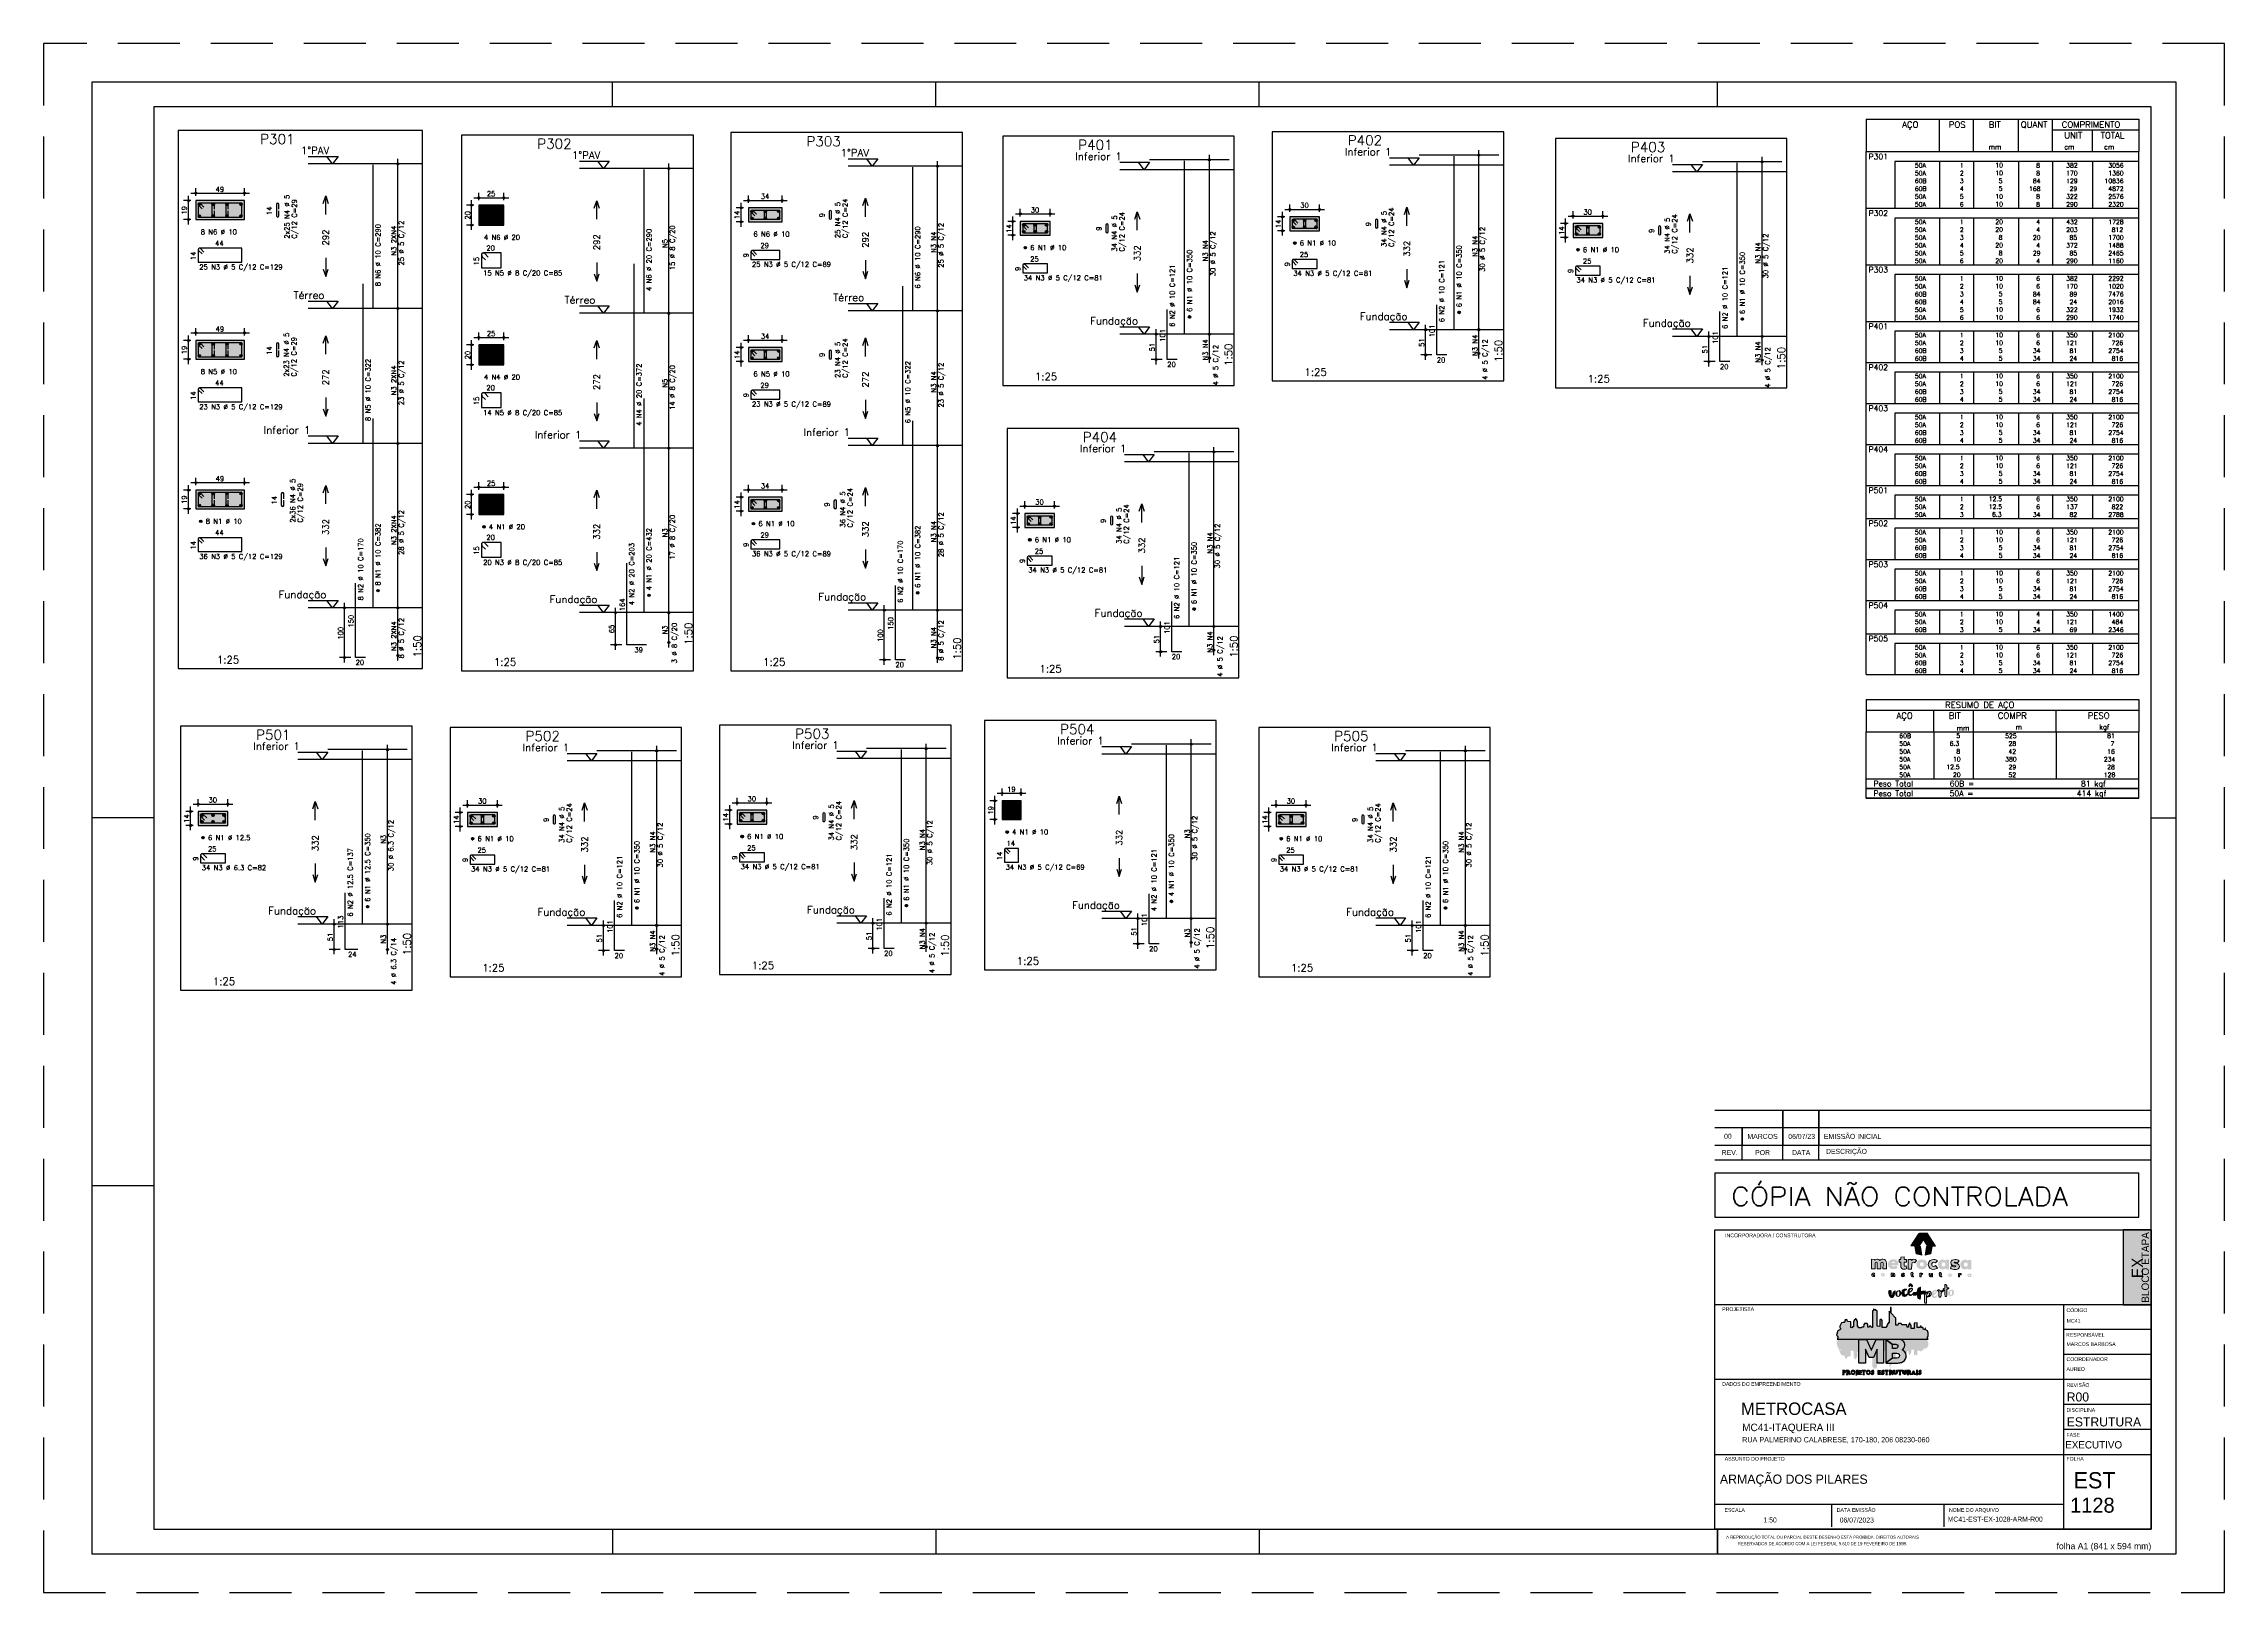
# Model space of a CAD drawing. Extents: x -2 to 86, y -1.2 to 61.3.
import ezdxf
from ezdxf.enums import TextEntityAlignment as Align

# ---------------------------------------------------------------- set-up
doc = ezdxf.new("R2010")
doc.units = 0
doc.header["$MEASUREMENT"] = 0
for name, pattern in [('CENTER', [2, 1.25, -0.25, 0.25, -0.25]), ('ESTILO_TQS_0001', [0.45, 0.3, -0.15]), ('HIDDEN', [0.375, 0.25, -0.125])]:
    doc.linetypes.add(name, pattern=pattern)
doc.layers.get('0').update_dxf_attribs({"linetype": 'CONTINUOUS'})
doc.layers.get('Defpoints').update_dxf_attribs({"linetype": 'CONTINUOUS'})
for name, color, linetype in [('_ARQUIVO', 7, 'CONTINUOUS'), ('ARQ-MAR', 2, 'CONTINUOUS'), ('ARQ_CAR', 7, 'CONTINUOUS'), ('ARQ_CAR-TXT', 7, 'CONTINUOUS'), ('ARQ_FOLHA', 7, 'CONTINUOUS'), ('ARQ_TXT-2', 2, 'CONTINUOUS'), ('ARQ_TXT-4', 4, 'CONTINUOUS'), ('ARQ_VISTA 0', 251, 'CONTINUOUS'), ('H7', 1, 'CONTINUOUS'), ('Layer 1', 7, 'CONTINUOUS'), ('PENA_01', 1, 'CONTINUOUS'), ('PENA_02', 2, 'CONTINUOUS'), ('PENA_03', 3, 'CONTINUOUS'), ('PENA_04', 4, 'CONTINUOUS'), ('PENA_05', 5, 'CONTINUOUS'), ('PENA_06', 6, 'CONTINUOUS'), ('PENA_09', 254, 'CONTINUOUS'), ('PENA_10', 253, 'CONTINUOUS'), ('PSG-NV1-HTC-251', 251, 'CONTINUOUS'), ('PSG-NV2-FLH-SELO', 1, 'CONTINUOUS'), ('ver', 20, 'CONTINUOUS')]:
    doc.layers.add(name, color=color, linetype=linetype)
doc.styles.add('01-MILLEU', font='GOTHIC.TTF')
doc.styles.add('CARIMBO', font='romans.shx', dxfattribs={"height": 30})
doc.styles.add('R300', font='SIMPLEX.SHX', dxfattribs={"width": 1.1, "height": 5.5})
doc.styles.get("Standard").update_dxf_attribs({"font": 'ROMANS.SHX'})
doc.styles.add('TQS_ARIAL', font='arial.ttf')

# ---------------------------------------------------------------- blocks, each defined once
blk = doc.blocks.new('FOLHA A1 - 841 X 594')
at = {"layer": 'ARQ_FOLHA', "color": 1}
for p, q in [((-631, 584), (-631, 594)), ((-500.5, 584), (-500.5, 594)), ((-370, 584), (-370, 594)), ((-185, 584), (-185, 594)), ((-816, 297), (-841, 297)), ((-10, 297), (0, 297)), ((-816, 148.5), (-841, 148.5)), ((-631, 10), (-631, 0)), ((-500.5, 10), (-500.5, 0)), ((-370, 10), (-370, 0)), ((-185, 10), (-185, 0.5)), ((-185, 0.5), (-185, 10)), ((-185, 9.5), (-185, 0)), ((-185, 9.5), (-185, 0)), ((-185, 0), (-185, 9.5))]:
    blk.add_line(p, q, dxfattribs=at)
for points in [[(-841, 0), (0, 0), (0, 594), (-841, 594)], [(-816, 10), (-10, 10), (-10, 584), (-816, 584)]]:
    blk.add_lwpolyline(points, close=True, dxfattribs=at)
at = {"layer": 'Defpoints', "color": 8, "linetype": 'HIDDEN', "ltscale": 100}
blk.add_lwpolyline([(-860.5, 609.5), (-860.5, -15.5), (19.5, -15.5), (19.5, 609.5)], close=True, dxfattribs=at)
at = {"layer": 'ARQ_FOLHA', "insert": (-10, 4.42), "char_height": 2.5, "width": 84.157, "attachment_point": 3, "style": 'TQS_ARIAL'}
blk.add_mtext('\\pxt3;folha A1 (841 x 594 mm)', dxfattribs=at)
at = {"layer": 'PSG-NV1-HTC-251', "insert": (-185, 10), "char_height": 1.25, "width": 84.6052, "attachment_point": 1, "line_spacing_factor": 1.25, "style": 'CARIMBO'}
blk.add_mtext('\\pxqc;{\\fArial Narrow|b0|i0|c0|p34;\\PA REPRODUÇÃO TOTAL OU PARCIAL DESTE DESENHO ESTÁ PROIBIDA. DIREITOS AUTORAIS \\PRESERVADOS DE ACORDO COM A LEI FEDERAL 9.610 DE 19 FEVEREIRO DE 1998.}', dxfattribs=at)
blk = doc.blocks.new('*U23')
blk.add_blockref('FOLHA A1 - 841 X 594', (0, 0))
blk = doc.blocks.new('*U26')
at = {"layer": 'ARQ_CAR-TXT', "true_color": 0x58ba48}
h = blk.add_hatch(color=85, dxfattribs=at)
h.dxf.hatch_style = 1
h.paths.add_polyline_path([(-11.28, 0), (0, 0), (0, 30), (-11.28, 30)])
at = {"layer": 'ARQ_CAR', "color": 5}
blk.add_lwpolyline([(-11.28, 0), (0, 0), (0, 30), (-11.28, 30)], close=True, dxfattribs=at)
at = {"layer": 'ARQ_CAR-TXT', "color": 4, "style": '01-MILLEU'}
blk.add_text('EX', height=4.614, rotation=90, dxfattribs=at).set_placement((-3.26, 10.64))
at = {"layer": 'ARQ_TXT-2', "style": '01-MILLEU'}
blk.add_text('EXECUTIVO', height=2.95, dxfattribs=at).set_placement((-34.5, -57.63))
blk = doc.blocks.new('METROCASA')
at = {"layer": 'Layer 1', "true_color": 0xed1c24}
h = blk.add_hatch(color=240, dxfattribs=at)
h.dxf.hatch_style = 2
h.paths.add_polyline_path([(-1.29, 0.86), (-1.02, -0.59), (0.13, -0.85), (-0.13, 0.85)])
h.paths.add_polyline_path([(2.84, 0.94), (1.22, 3.51), (-0.37, 3.52), (1.27, 0.94)])
h.paths.add_polyline_path([(-2.08, 0.96), (-0.44, 0.95), (0.36, 2.19), (-0.45, 3.48)])
h.paths.add_polyline_path([(0.77, -0.85), (1.92, -0.6), (2.21, 0.84), (1.05, 0.84)])
at = {"layer": 'Layer 1', "true_color": 0x404041}
h = blk.add_hatch(color=250, dxfattribs=at)
h.dxf.hatch_style = 2
edge = h.paths.add_edge_path()
edge.add_spline(control_points=[(-3.66, -4.74), (-3.71, -4.74), (-3.72, -4.72), (-3.72, -4.71), (-3.72, -4.68), (-3.69, -4.68), (-3.66, -4.68), (-3.6, -4.68), (-3.52, -4.7), (-3.48, -4.72), (-3.48, -4.72), (-3.38, -4.57), (-3.38, -4.57), (-3.44, -4.52), (-3.54, -4.48), (-3.65, -4.48), (-3.81, -4.48), (-3.97, -4.54), (-3.97, -4.71), (-3.97, -4.87), (-3.81, -4.92), (-3.68, -4.93), (-3.63, -4.93), (-3.61, -4.94), (-3.61, -4.97), (-3.61, -4.99), (-3.63, -5), (-3.68, -5), (-3.73, -5), (-3.81, -4.99), (-3.92, -4.92), (-3.92, -4.92), (-4, -5.11), (-4, -5.11), (-3.92, -5.16), (-3.79, -5.2), (-3.67, -5.2), (-3.51, -5.2), (-3.36, -5.14), (-3.35, -4.97), (-3.35, -4.79), (-3.52, -4.75), (-3.66, -4.74)], knot_values=[0, 0, 0, 0, 1, 1, 1, 2, 2, 2, 3, 3, 3, 4, 4, 4, 5, 5, 5, 6, 6, 6, 7, 7, 7, 8, 8, 8, 9, 9, 9, 10, 10, 10, 11, 11, 11, 12, 12, 12, 13, 13, 13, 14, 14, 14, 14], degree=3, periodic=0)
edge = h.paths.add_edge_path()
edge.add_spline(control_points=[(-5.55, -4.47), (-5.62, -4.47), (-5.7, -4.5), (-5.76, -4.56), (-5.76, -4.56), (-5.77, -4.49), (-5.77, -4.49), (-5.77, -4.49), (-6, -4.49), (-6, -4.49), (-6, -4.49), (-6, -5.17), (-6, -5.17), (-6, -5.17), (-5.75, -5.17), (-5.75, -5.17), (-5.75, -5.17), (-5.75, -4.81), (-5.75, -4.81), (-5.75, -4.72), (-5.69, -4.68), (-5.63, -4.68), (-5.58, -4.68), (-5.54, -4.71), (-5.54, -4.79), (-5.54, -4.79), (-5.54, -5.17), (-5.54, -5.17), (-5.54, -5.17), (-5.29, -5.17), (-5.29, -5.17), (-5.29, -5.17), (-5.28, -4.79), (-5.28, -4.79), (-5.28, -4.55), (-5.4, -4.48), (-5.55, -4.47)], knot_values=[0, 0, 0, 0, 1, 1, 1, 2, 2, 2, 3, 3, 3, 4, 4, 4, 5, 5, 5, 6, 6, 6, 7, 7, 7, 8, 8, 8, 9, 9, 9, 10, 10, 10, 11, 11, 11, 12, 12, 12, 12], degree=3, periodic=0)
edge = h.paths.add_edge_path()
edge.add_spline(control_points=[(-7.69, -4.46), (-7.89, -4.46), (-8.08, -4.57), (-8.08, -4.82), (-8.08, -5.06), (-7.89, -5.17), (-7.69, -5.17), (-7.5, -5.18), (-7.3, -5.07), (-7.3, -4.82), (-7.3, -4.57), (-7.49, -4.47), (-7.69, -4.46)], knot_values=[0, 0, 0, 0, 1, 1, 1, 2, 2, 2, 3, 3, 3, 4, 4, 4, 4], degree=3, periodic=0)
edge = h.paths.add_edge_path()
edge.add_spline(control_points=[(-7.69, -4.97), (-7.78, -4.97), (-7.83, -4.9), (-7.83, -4.82), (-7.83, -4.74), (-7.78, -4.67), (-7.69, -4.67), (-7.6, -4.67), (-7.55, -4.74), (-7.55, -4.82), (-7.55, -4.9), (-7.61, -4.97), (-7.69, -4.97)], knot_values=[0, 0, 0, 0, 1, 1, 1, 2, 2, 2, 3, 3, 3, 4, 4, 4, 4], degree=3, periodic=0)
edge = h.paths.add_edge_path()
edge.add_spline(control_points=[(-9.57, -4.95), (-9.67, -4.95), (-9.72, -4.88), (-9.72, -4.81), (-9.72, -4.73), (-9.67, -4.66), (-9.57, -4.66), (-9.53, -4.66), (-9.49, -4.67), (-9.46, -4.71), (-9.46, -4.71), (-9.32, -4.56), (-9.32, -4.56), (-9.39, -4.49), (-9.49, -4.45), (-9.59, -4.45), (-9.78, -4.45), (-9.97, -4.56), (-9.97, -4.81), (-9.97, -5.06), (-9.78, -5.16), (-9.59, -5.16), (-9.48, -5.16), (-9.39, -5.12), (-9.3, -5.05), (-9.3, -5.05), (-9.45, -4.9), (-9.45, -4.9), (-9.48, -4.93), (-9.53, -4.95), (-9.57, -4.95)], knot_values=[0, 0, 0, 0, 1, 1, 1, 2, 2, 2, 3, 3, 3, 4, 4, 4, 5, 5, 5, 6, 6, 6, 7, 7, 7, 8, 8, 8, 9, 9, 9, 10, 10, 10, 10], degree=3, periodic=0)
edge = h.paths.add_edge_path()
edge.add_spline(control_points=[(-1.68, -5), (-1.72, -5), (-1.74, -4.98), (-1.74, -4.93), (-1.74, -4.93), (-1.74, -4.71), (-1.74, -4.71), (-1.74, -4.71), (-1.59, -4.71), (-1.59, -4.71), (-1.59, -4.71), (-1.59, -4.52), (-1.59, -4.52), (-1.59, -4.52), (-1.74, -4.52), (-1.74, -4.52), (-1.74, -4.52), (-1.74, -4.32), (-1.74, -4.32), (-1.74, -4.32), (-1.99, -4.34), (-1.99, -4.34), (-1.99, -4.34), (-1.99, -4.51), (-1.99, -4.51), (-1.99, -4.51), (-2.1, -4.51), (-2.1, -4.51), (-2.1, -4.51), (-2.1, -4.71), (-2.1, -4.71), (-2.1, -4.71), (-1.99, -4.71), (-1.99, -4.71), (-1.99, -4.71), (-1.99, -4.93), (-1.99, -4.93), (-2, -5.14), (-1.88, -5.21), (-1.74, -5.21), (-1.67, -5.21), (-1.61, -5.19), (-1.55, -5.16), (-1.55, -5.16), (-1.6, -4.97), (-1.6, -4.97), (-1.62, -4.99), (-1.65, -5), (-1.68, -5)], knot_values=[0, 0, 0, 0, 1, 1, 1, 2, 2, 2, 3, 3, 3, 4, 4, 4, 5, 5, 5, 6, 6, 6, 7, 7, 7, 8, 8, 8, 9, 9, 9, 10, 10, 10, 11, 11, 11, 12, 12, 12, 13, 13, 13, 14, 14, 14, 15, 15, 15, 16, 16, 16, 16], degree=3, periodic=0)
edge = h.paths.add_edge_path()
edge.add_spline(control_points=[(9.78, -4.57), (9.78, -4.57), (9.77, -4.65), (9.77, -4.65), (9.73, -4.59), (9.66, -4.56), (9.57, -4.56), (9.37, -4.56), (9.24, -4.71), (9.24, -4.91), (9.24, -5.11), (9.35, -5.25), (9.55, -5.26), (9.62, -5.27), (9.71, -5.24), (9.77, -5.18), (9.77, -5.18), (9.78, -5.25), (9.78, -5.25), (9.78, -5.25), (10.01, -5.25), (10.01, -5.25), (10.01, -5.25), (10.02, -4.57), (10.02, -4.57), (10.02, -4.57), (9.78, -4.57), (9.78, -4.57)], knot_values=[0, 0, 0, 0, 1, 1, 1, 2, 2, 2, 3, 3, 3, 4, 4, 4, 5, 5, 5, 6, 6, 6, 7, 7, 7, 8, 8, 8, 9, 9, 9, 9], degree=3, periodic=0)
edge = h.paths.add_edge_path()
edge.add_spline(control_points=[(9.62, -5.06), (9.55, -5.06), (9.49, -5), (9.49, -4.91), (9.49, -4.82), (9.55, -4.76), (9.62, -4.76), (9.71, -4.76), (9.76, -4.82), (9.76, -4.91), (9.76, -4.99), (9.71, -5.06), (9.62, -5.06)], knot_values=[0, 0, 0, 0, 1, 1, 1, 2, 2, 2, 3, 3, 3, 4, 4, 4, 4], degree=3, periodic=0)
edge = h.paths.add_edge_path()
edge.add_spline(control_points=[(7.69, -4.64), (7.69, -4.64), (7.68, -4.56), (7.68, -4.56), (7.68, -4.56), (7.45, -4.56), (7.45, -4.56), (7.45, -4.56), (7.45, -5.24), (7.45, -5.24), (7.45, -5.24), (7.7, -5.24), (7.7, -5.24), (7.7, -5.24), (7.7, -4.89), (7.7, -4.89), (7.7, -4.8), (7.76, -4.76), (7.82, -4.76), (7.86, -4.76), (7.89, -4.77), (7.93, -4.8), (7.93, -4.8), (8.04, -4.62), (8.04, -4.62), (7.99, -4.57), (7.93, -4.55), (7.86, -4.55), (7.79, -4.55), (7.73, -4.57), (7.69, -4.64)], knot_values=[0, 0, 0, 0, 1, 1, 1, 2, 2, 2, 3, 3, 3, 4, 4, 4, 5, 5, 5, 6, 6, 6, 7, 7, 7, 8, 8, 8, 9, 9, 9, 10, 10, 10, 10], degree=3, periodic=0)
edge = h.paths.add_edge_path()
edge.add_spline(control_points=[(5.76, -4.54), (5.56, -4.54), (5.37, -4.64), (5.37, -4.89), (5.37, -5.14), (5.56, -5.24), (5.75, -5.25), (5.95, -5.25), (6.14, -5.14), (6.14, -4.89), (6.15, -4.65), (5.96, -4.54), (5.76, -4.54)], knot_values=[0, 0, 0, 0, 1, 1, 1, 2, 2, 2, 3, 3, 3, 4, 4, 4, 4], degree=3, periodic=0)
edge = h.paths.add_edge_path()
edge.add_spline(control_points=[(5.76, -5.04), (5.67, -5.04), (5.62, -4.97), (5.62, -4.89), (5.62, -4.81), (5.67, -4.74), (5.76, -4.74), (5.85, -4.74), (5.9, -4.81), (5.9, -4.89), (5.9, -4.97), (5.84, -5.04), (5.76, -5.04)], knot_values=[0, 0, 0, 0, 1, 1, 1, 2, 2, 2, 3, 3, 3, 4, 4, 4, 4], degree=3, periodic=0)
edge = h.paths.add_edge_path()
edge.add_spline(control_points=[(4, -5.03), (3.96, -5.03), (3.94, -5.01), (3.93, -4.96), (3.93, -4.96), (3.94, -4.74), (3.94, -4.74), (3.94, -4.74), (4.09, -4.74), (4.09, -4.74), (4.09, -4.74), (4.09, -4.55), (4.09, -4.55), (4.09, -4.55), (3.94, -4.55), (3.94, -4.55), (3.94, -4.55), (3.94, -4.35), (3.94, -4.35), (3.94, -4.35), (3.69, -4.38), (3.69, -4.38), (3.69, -4.38), (3.69, -4.54), (3.69, -4.54), (3.69, -4.54), (3.58, -4.54), (3.58, -4.54), (3.58, -4.54), (3.58, -4.74), (3.58, -4.74), (3.58, -4.74), (3.69, -4.74), (3.69, -4.74), (3.69, -4.74), (3.68, -4.96), (3.68, -4.96), (3.68, -5.17), (3.8, -5.24), (3.93, -5.24), (4, -5.24), (4.07, -5.22), (4.13, -5.19), (4.13, -5.19), (4.08, -5), (4.08, -5), (4.05, -5.02), (4.03, -5.03), (4, -5.03)], knot_values=[0, 0, 0, 0, 1, 1, 1, 2, 2, 2, 3, 3, 3, 4, 4, 4, 5, 5, 5, 6, 6, 6, 7, 7, 7, 8, 8, 8, 9, 9, 9, 10, 10, 10, 11, 11, 11, 12, 12, 12, 13, 13, 13, 14, 14, 14, 15, 15, 15, 16, 16, 16, 16], degree=3, periodic=0)
edge = h.paths.add_edge_path()
edge.add_spline(control_points=[(2.03, -4.89), (2.03, -4.98), (1.97, -5.02), (1.91, -5.02), (1.87, -5.02), (1.82, -4.99), (1.82, -4.9), (1.82, -4.9), (1.82, -4.53), (1.82, -4.53), (1.82, -4.53), (1.57, -4.53), (1.57, -4.53), (1.57, -4.53), (1.57, -4.9), (1.57, -4.9), (1.57, -5.15), (1.69, -5.22), (1.83, -5.22), (1.9, -5.23), (1.99, -5.2), (2.05, -5.14), (2.05, -5.14), (2.06, -5.21), (2.06, -5.21), (2.06, -5.21), (2.28, -5.21), (2.28, -5.21), (2.28, -5.21), (2.28, -4.53), (2.28, -4.53), (2.28, -4.53), (2.03, -4.53), (2.03, -4.53), (2.03, -4.53), (2.03, -4.89), (2.03, -4.89)], knot_values=[0, 0, 0, 0, 1, 1, 1, 2, 2, 2, 3, 3, 3, 4, 4, 4, 5, 5, 5, 6, 6, 6, 7, 7, 7, 8, 8, 8, 9, 9, 9, 10, 10, 10, 11, 11, 11, 12, 12, 12, 12], degree=3, periodic=0)
edge = h.paths.add_edge_path()
edge.add_spline(control_points=[(-0.02, -4.59), (-0.02, -4.59), (-0.04, -4.52), (-0.04, -4.52), (-0.04, -4.52), (-0.26, -4.52), (-0.26, -4.52), (-0.26, -4.52), (-0.27, -5.2), (-0.27, -5.2), (-0.27, -5.2), (-0.02, -5.2), (-0.02, -5.2), (-0.02, -5.2), (-0.01, -4.85), (-0.01, -4.85), (-0.01, -4.76), (0.04, -4.72), (0.1, -4.72), (0.15, -4.72), (0.18, -4.73), (0.22, -4.76), (0.22, -4.76), (0.32, -4.58), (0.32, -4.58), (0.28, -4.53), (0.21, -4.51), (0.14, -4.5), (0.08, -4.5), (0.01, -4.53), (-0.02, -4.59)], knot_values=[0, 0, 0, 0, 1, 1, 1, 2, 2, 2, 3, 3, 3, 4, 4, 4, 5, 5, 5, 6, 6, 6, 7, 7, 7, 8, 8, 8, 9, 9, 9, 10, 10, 10, 10], degree=3, periodic=0)
at = {"layer": 'Layer 1', "true_color": 0xed1c24}
h = blk.add_hatch(color=240, dxfattribs=at)
h.dxf.hatch_style = 2
edge = h.paths.add_edge_path()
edge.add_spline(control_points=[(-1.94, -1.96), (-1.94, -1.96), (-1.98, -1.76), (-1.98, -1.76), (-1.98, -1.76), (-2.62, -1.75), (-2.62, -1.75), (-2.62, -1.75), (-2.63, -3.66), (-2.63, -3.66), (-2.63, -3.66), (-1.92, -3.66), (-1.92, -3.66), (-1.92, -3.66), (-1.91, -2.67), (-1.91, -2.67), (-1.91, -2.42), (-1.76, -2.31), (-1.58, -2.31), (-1.46, -2.31), (-1.38, -2.34), (-1.26, -2.43), (-1.26, -2.43), (-0.98, -1.92), (-0.98, -1.92), (-1.1, -1.79), (-1.28, -1.71), (-1.48, -1.71), (-1.66, -1.71), (-1.84, -1.79), (-1.94, -1.96)], knot_values=[0, 0, 0, 0, 1, 1, 1, 2, 2, 2, 3, 3, 3, 4, 4, 4, 5, 5, 5, 6, 6, 6, 7, 7, 7, 8, 8, 8, 9, 9, 9, 10, 10, 10, 10], degree=3, periodic=0)
edge = h.paths.add_edge_path()
edge.add_spline(control_points=[(-5.6, -1.69), (-6.11, -1.69), (-6.66, -1.99), (-6.66, -2.69), (-6.67, -3.38), (-6.16, -3.68), (-5.56, -3.68), (-5.23, -3.68), (-4.92, -3.58), (-4.69, -3.37), (-4.69, -3.37), (-5.04, -2.98), (-5.04, -2.98), (-5.16, -3.07), (-5.32, -3.13), (-5.53, -3.13), (-5.68, -3.13), (-5.9, -3.06), (-5.95, -2.89), (-5.95, -2.89), (-4.62, -2.89), (-4.62, -2.89), (-4.45, -2.14), (-4.92, -1.69), (-5.6, -1.69)], knot_values=[0, 0, 0, 0, 1, 1, 1, 2, 2, 2, 3, 3, 3, 4, 4, 4, 5, 5, 5, 6, 6, 6, 7, 7, 7, 8, 8, 8, 8], degree=3, periodic=0)
edge = h.paths.add_edge_path()
edge.add_spline(control_points=[(-5.94, -2.43), (-5.89, -2.12), (-5.27, -2.13), (-5.25, -2.43), (-5.25, -2.43), (-5.94, -2.43), (-5.94, -2.43)], knot_values=[0, 0, 0, 0, 1, 1, 1, 2, 2, 2, 2], degree=3, periodic=0)
edge = h.paths.add_edge_path()
edge.add_spline(control_points=[(4.86, -2), (4.76, -1.84), (4.58, -1.75), (4.31, -1.75), (3.75, -1.74), (3.38, -2.17), (3.38, -2.74), (3.37, -3.29), (3.68, -3.69), (4.24, -3.73), (4.45, -3.74), (4.71, -3.67), (4.87, -3.49), (4.87, -3.49), (4.9, -3.7), (4.9, -3.7), (4.9, -3.7), (5.56, -3.7), (5.56, -3.7), (5.56, -3.7), (5.57, -1.8), (5.57, -1.8), (5.57, -1.8), (4.9, -1.79), (4.9, -1.79), (4.9, -1.79), (4.86, -2), (4.86, -2)], knot_values=[0, 0, 0, 0, 1, 1, 1, 2, 2, 2, 3, 3, 3, 4, 4, 4, 5, 5, 5, 6, 6, 6, 7, 7, 7, 8, 8, 8, 9, 9, 9, 9], degree=3, periodic=0)
edge = h.paths.add_edge_path()
edge.add_spline(control_points=[(4.46, -3.16), (4.25, -3.16), (4.08, -3.01), (4.08, -2.74), (4.08, -2.47), (4.25, -2.32), (4.47, -2.32), (4.72, -2.32), (4.86, -2.49), (4.86, -2.74), (4.86, -2.97), (4.7, -3.16), (4.46, -3.16)], knot_values=[0, 0, 0, 0, 1, 1, 1, 2, 2, 2, 3, 3, 3, 4, 4, 4, 4], degree=3, periodic=0)
edge = h.paths.add_edge_path()
edge.add_spline(control_points=[(-7.68, -1.68), (-7.94, -1.68), (-8.15, -1.76), (-8.31, -1.95), (-8.4, -1.77), (-8.59, -1.69), (-8.78, -1.68), (-8.98, -1.68), (-9.19, -1.76), (-9.31, -1.92), (-9.31, -1.92), (-9.36, -1.72), (-9.36, -1.72), (-9.36, -1.72), (-9.95, -1.71), (-9.95, -1.71), (-9.95, -1.71), (-9.96, -3.62), (-9.96, -3.62), (-9.96, -3.62), (-9.26, -3.62), (-9.26, -3.62), (-9.26, -3.62), (-9.25, -2.58), (-9.25, -2.58), (-9.25, -2.37), (-9.12, -2.27), (-9, -2.27), (-8.87, -2.27), (-8.8, -2.35), (-8.8, -2.57), (-8.8, -2.57), (-8.81, -3.62), (-8.81, -3.62), (-8.81, -3.62), (-8.11, -3.63), (-8.11, -3.63), (-8.11, -3.63), (-8.1, -2.58), (-8.1, -2.58), (-8.1, -2.37), (-7.98, -2.29), (-7.86, -2.29), (-7.75, -2.29), (-7.66, -2.37), (-7.66, -2.57), (-7.66, -2.57), (-7.67, -3.63), (-7.67, -3.63), (-7.67, -3.63), (-6.96, -3.63), (-6.96, -3.63), (-6.96, -3.63), (-6.95, -2.57), (-6.95, -2.57), (-6.95, -1.94), (-7.26, -1.68), (-7.68, -1.68)], knot_values=[0, 0, 0, 0, 1, 1, 1, 2, 2, 2, 3, 3, 3, 4, 4, 4, 5, 5, 5, 6, 6, 6, 7, 7, 7, 8, 8, 8, 9, 9, 9, 10, 10, 10, 11, 11, 11, 12, 12, 12, 13, 13, 13, 14, 14, 14, 15, 15, 15, 16, 16, 16, 17, 17, 17, 18, 18, 18, 19, 19, 19, 19], degree=3, periodic=0)
edge = h.paths.add_edge_path()
edge.add_spline(control_points=[(-3.23, -3.11), (-3.34, -3.11), (-3.41, -3.06), (-3.42, -2.93), (-3.42, -2.93), (-3.41, -2.3), (-3.41, -2.3), (-3.41, -2.3), (-2.98, -2.3), (-2.98, -2.3), (-2.98, -2.3), (-2.98, -1.76), (-2.98, -1.76), (-2.98, -1.76), (-3.41, -1.76), (-3.41, -1.76), (-3.41, -1.76), (-3.4, -1.21), (-3.4, -1.21), (-3.4, -1.21), (-4.11, -1.28), (-4.11, -1.28), (-4.11, -1.28), (-4.11, -1.76), (-4.11, -1.76), (-4.11, -1.76), (-4.42, -1.75), (-4.42, -1.75), (-4.42, -1.75), (-4.42, -2.3), (-4.42, -2.3), (-4.42, -2.3), (-4.11, -2.3), (-4.11, -2.3), (-4.11, -2.3), (-4.12, -2.92), (-4.12, -2.92), (-4.13, -3.52), (-3.79, -3.69), (-3.42, -3.7), (-3.22, -3.7), (-3.03, -3.66), (-2.87, -3.57), (-2.87, -3.57), (-3.02, -3.05), (-3.02, -3.05), (-3.08, -3.09), (-3.16, -3.11), (-3.23, -3.11)], knot_values=[0, 0, 0, 0, 1, 1, 1, 2, 2, 2, 3, 3, 3, 4, 4, 4, 5, 5, 5, 6, 6, 6, 7, 7, 7, 8, 8, 8, 9, 9, 9, 10, 10, 10, 11, 11, 11, 12, 12, 12, 13, 13, 13, 14, 14, 14, 15, 15, 15, 16, 16, 16, 16], degree=3, periodic=0)
edge = h.paths.add_edge_path()
edge.add_spline(control_points=[(2.53, -3.13), (2.26, -3.13), (2.12, -2.94), (2.12, -2.74), (2.12, -2.5), (2.27, -2.3), (2.54, -2.3), (2.66, -2.3), (2.77, -2.35), (2.86, -2.44), (2.86, -2.44), (3.24, -2.04), (3.24, -2.04), (3.04, -1.84), (2.77, -1.74), (2.5, -1.74), (1.96, -1.73), (1.43, -2.04), (1.42, -2.73), (1.42, -3.44), (1.94, -3.72), (2.5, -3.72), (2.78, -3.72), (3.06, -3.6), (3.28, -3.4), (3.28, -3.4), (2.88, -2.98), (2.88, -2.98), (2.79, -3.08), (2.66, -3.13), (2.53, -3.13)], knot_values=[0, 0, 0, 0, 1, 1, 1, 2, 2, 2, 3, 3, 3, 4, 4, 4, 5, 5, 5, 6, 6, 6, 7, 7, 7, 8, 8, 8, 9, 9, 9, 10, 10, 10, 10], degree=3, periodic=0)
edge = h.paths.add_edge_path()
edge.add_spline(control_points=[(9.37, -1.82), (9.37, -1.82), (9.33, -2.02), (9.33, -2.02), (9.23, -1.87), (9.04, -1.77), (8.77, -1.77), (8.22, -1.77), (7.85, -2.2), (7.84, -2.76), (7.84, -3.31), (8.15, -3.71), (8.71, -3.75), (8.92, -3.76), (9.17, -3.7), (9.34, -3.51), (9.34, -3.51), (9.37, -3.72), (9.37, -3.72), (9.37, -3.72), (10.02, -3.72), (10.02, -3.72), (10.02, -3.72), (10.03, -1.82), (10.03, -1.82), (10.03, -1.82), (9.37, -1.82), (9.37, -1.82)], knot_values=[0, 0, 0, 0, 1, 1, 1, 2, 2, 2, 3, 3, 3, 4, 4, 4, 5, 5, 5, 6, 6, 6, 7, 7, 7, 8, 8, 8, 9, 9, 9, 9], degree=3, periodic=0)
edge = h.paths.add_edge_path()
edge.add_spline(control_points=[(8.93, -3.18), (8.71, -3.18), (8.55, -3.03), (8.55, -2.76), (8.55, -2.5), (8.72, -2.34), (8.93, -2.35), (9.18, -2.35), (9.32, -2.51), (9.32, -2.77), (9.32, -2.99), (9.17, -3.18), (8.93, -3.18)], knot_values=[0, 0, 0, 0, 1, 1, 1, 2, 2, 2, 3, 3, 3, 4, 4, 4, 4], degree=3, periodic=0)
edge = h.paths.add_edge_path()
edge.add_spline(control_points=[(6.78, -2.48), (6.66, -2.48), (6.63, -2.42), (6.63, -2.39), (6.63, -2.32), (6.7, -2.29), (6.8, -2.3), (6.96, -2.29), (7.18, -2.35), (7.28, -2.41), (7.28, -2.41), (7.58, -1.99), (7.58, -1.99), (7.4, -1.85), (7.12, -1.76), (6.81, -1.76), (6.36, -1.75), (5.93, -1.92), (5.93, -2.38), (5.92, -2.84), (6.37, -2.99), (6.74, -3), (6.88, -3.02), (6.94, -3.05), (6.94, -3.11), (6.94, -3.17), (6.87, -3.2), (6.75, -3.2), (6.59, -3.19), (6.36, -3.18), (6.07, -2.98), (6.07, -2.98), (5.84, -3.5), (5.84, -3.5), (6.05, -3.66), (6.43, -3.75), (6.76, -3.76), (7.22, -3.76), (7.65, -3.58), (7.65, -3.11), (7.65, -2.61), (7.17, -2.49), (6.78, -2.48)], knot_values=[0, 0, 0, 0, 1, 1, 1, 2, 2, 2, 3, 3, 3, 4, 4, 4, 5, 5, 5, 6, 6, 6, 7, 7, 7, 8, 8, 8, 9, 9, 9, 10, 10, 10, 11, 11, 11, 12, 12, 12, 13, 13, 13, 14, 14, 14, 14], degree=3, periodic=0)
edge = h.paths.add_edge_path()
edge.add_spline(control_points=[(0.13, -1.72), (-0.42, -1.72), (-0.95, -2.01), (-0.96, -2.72), (-0.96, -3.41), (-0.42, -3.71), (0.12, -3.72), (0.66, -3.72), (1.21, -3.42), (1.22, -2.73), (1.22, -2.03), (0.7, -1.73), (0.13, -1.72)], knot_values=[0, 0, 0, 0, 1, 1, 1, 2, 2, 2, 3, 3, 3, 4, 4, 4, 4], degree=3, periodic=0)
edge = h.paths.add_edge_path()
edge.add_spline(control_points=[(0.13, -3.13), (-0.12, -3.13), (-0.27, -2.94), (-0.26, -2.72), (-0.26, -2.5), (-0.12, -2.3), (0.13, -2.31), (0.38, -2.31), (0.52, -2.5), (0.52, -2.72), (0.52, -2.96), (0.37, -3.14), (0.13, -3.13)], knot_values=[0, 0, 0, 0, 1, 1, 1, 2, 2, 2, 3, 3, 3, 4, 4, 4, 4], degree=3, periodic=0)
at = {"layer": 'Layer 1', "true_color": 0x404041}
h = blk.add_hatch(color=250, dxfattribs=at)
h.dxf.hatch_style = 2
edge = h.paths.add_edge_path()
edge.add_spline(control_points=[(-2.43, -7.17), (-2.4, -7.16), (-2.38, -7.15), (-2.36, -7.14), (-2.33, -7.13), (-2.31, -7.11), (-2.3, -7.09), (-2.28, -7.07), (-2.26, -7.04), (-2.24, -7.01), (-2.22, -6.98), (-2.2, -6.95), (-2.17, -6.92), (-2.15, -6.93), (-2.11, -6.95), (-2.08, -6.98), (-2.05, -7.01), (-2.01, -7.04), (-1.98, -7.06), (-1.94, -7.09), (-1.9, -7.11), (-1.87, -7.13), (-1.84, -7.14), (-1.81, -7.14), (-1.78, -7.12), (-1.75, -7.1), (-1.75, -7.07), (-1.76, -7.02), (-1.78, -6.98), (-1.8, -6.94), (-1.84, -6.89), (-1.87, -6.84), (-1.91, -6.8), (-1.96, -6.76), (-2, -6.72), (-2.04, -6.69), (-2.07, -6.68), (-2.11, -6.66), (-2.15, -6.65), (-2.18, -6.64), (-2.21, -6.64), (-2.24, -6.64), (-2.26, -6.65), (-2.29, -6.66), (-2.31, -6.68), (-2.33, -6.71), (-2.35, -6.73), (-2.36, -6.77), (-2.38, -6.82), (-2.4, -6.84), (-2.41, -6.87), (-2.43, -6.91), (-2.44, -6.95), (-2.46, -6.99), (-2.47, -7.03), (-2.48, -7.07), (-2.48, -7.11), (-2.48, -7.14), (-2.47, -7.16), (-2.46, -7.18), (-2.43, -7.17)], knot_values=[0, 0, 0, 0, 1, 1, 1, 2, 2, 2, 3, 3, 3, 4, 4, 4, 5, 5, 5, 6, 6, 6, 7, 7, 7, 8, 8, 8, 9, 9, 9, 10, 10, 10, 11, 11, 11, 12, 12, 12, 13, 13, 13, 14, 14, 14, 15, 15, 15, 16, 16, 16, 17, 17, 17, 18, 18, 18, 19, 19, 19, 20, 20, 20, 20], degree=3, periodic=0)
edge = h.paths.add_edge_path()
edge.add_spline(control_points=[(-5.26, -8.04), (-5.28, -8.03), (-5.33, -8.05), (-5.4, -8.1), (-5.49, -8.17), (-5.55, -8.25), (-5.6, -8.35), (-5.65, -8.45), (-5.69, -8.55), (-5.71, -8.65), (-5.74, -8.76), (-5.76, -8.85), (-5.77, -8.93), (-5.78, -9.02), (-5.8, -9.07), (-5.81, -9.1), (-5.83, -9.13), (-5.85, -9.12), (-5.88, -9.08), (-5.91, -9.04), (-5.94, -8.98), (-5.97, -8.89), (-6, -8.8), (-6.02, -8.7), (-6.04, -8.57), (-6.05, -8.44), (-6.05, -8.3), (-6.03, -8.14), (-6.03, -8.11), (-6.04, -8.08), (-6.06, -8.06), (-6.09, -8.03), (-6.12, -8.01), (-6.16, -8), (-6.2, -7.98), (-6.25, -7.98), (-6.3, -7.98), (-6.35, -7.99), (-6.4, -8), (-6.45, -8.03), (-6.48, -8.05), (-6.5, -8.08), (-6.52, -8.13), (-6.53, -8.18), (-6.53, -8.24), (-6.53, -8.31), (-6.53, -8.38), (-6.52, -8.45), (-6.5, -8.52), (-6.49, -8.6), (-6.47, -8.67), (-6.45, -8.74), (-6.43, -8.81), (-6.41, -8.87), (-6.39, -8.93), (-6.36, -8.98), (-6.34, -9.03), (-6.32, -9.05), (-6.29, -9.1), (-6.26, -9.14), (-6.23, -9.18), (-6.19, -9.23), (-6.16, -9.27), (-6.11, -9.3), (-6.07, -9.34), (-6.02, -9.36), (-5.96, -9.37), (-5.9, -9.38), (-5.83, -9.38), (-5.75, -9.35), (-5.71, -9.34), (-5.67, -9.31), (-5.63, -9.25), (-5.58, -9.19), (-5.54, -9.12), (-5.51, -9.05), (-5.47, -8.98), (-5.44, -8.9), (-5.41, -8.82), (-5.38, -8.74), (-5.36, -8.67), (-5.34, -8.61), (-5.32, -8.53), (-5.29, -8.44), (-5.27, -8.36), (-5.25, -8.27), (-5.23, -8.2), (-5.23, -8.15), (-5.22, -8.09), (-5.23, -8.06), (-5.26, -8.04)], knot_values=[0, 0, 0, 0, 1, 1, 1, 2, 2, 2, 3, 3, 3, 4, 4, 4, 5, 5, 5, 6, 6, 6, 7, 7, 7, 8, 8, 8, 9, 9, 9, 10, 10, 10, 11, 11, 11, 12, 12, 12, 13, 13, 13, 14, 14, 14, 15, 15, 15, 16, 16, 16, 17, 17, 17, 18, 18, 18, 19, 19, 19, 20, 20, 20, 21, 21, 21, 22, 22, 22, 23, 23, 23, 24, 24, 24, 25, 25, 25, 26, 26, 26, 27, 27, 27, 28, 28, 28, 29, 29, 29, 30, 30, 30, 30], degree=3, periodic=0)
edge = h.paths.add_edge_path()
edge.add_spline(control_points=[(-1.57, -8.39), (-1.57, -8.35), (-1.58, -8.33), (-1.6, -8.33), (-1.62, -8.34), (-1.64, -8.36), (-1.66, -8.39), (-1.68, -8.43), (-1.71, -8.47), (-1.75, -8.52), (-1.78, -8.56), (-1.82, -8.61), (-1.87, -8.65), (-1.92, -8.7), (-1.99, -8.73), (-2.07, -8.75), (-2.11, -8.76), (-2.14, -8.76), (-2.17, -8.75), (-2.19, -8.74), (-2.22, -8.73), (-2.24, -8.72), (-2.26, -8.7), (-2.27, -8.68), (-2.28, -8.66), (-2.3, -8.64), (-2.31, -8.61), (-2.31, -8.59), (-2.33, -8.53), (-2.34, -8.45), (-2.33, -8.37), (-2.27, -8.37), (-2.2, -8.36), (-2.14, -8.33), (-2.08, -8.31), (-2.02, -8.28), (-1.96, -8.23), (-1.89, -8.19), (-1.83, -8.12), (-1.77, -8.03), (-1.71, -7.95), (-1.68, -7.87), (-1.66, -7.8), (-1.65, -7.72), (-1.65, -7.65), (-1.67, -7.59), (-1.69, -7.53), (-1.72, -7.48), (-1.77, -7.45), (-1.81, -7.41), (-1.87, -7.39), (-1.93, -7.39), (-2, -7.4), (-2.06, -7.41), (-2.13, -7.43), (-2.2, -7.44), (-2.26, -7.47), (-2.32, -7.5), (-2.38, -7.53), (-2.44, -7.57), (-2.49, -7.62), (-2.54, -7.67), (-2.58, -7.72), (-2.62, -7.78), (-2.66, -7.87), (-2.7, -7.94), (-2.72, -8.02), (-2.74, -8.1), (-2.75, -8.16), (-2.76, -8.22), (-2.77, -8.29), (-2.77, -8.36), (-2.76, -8.42), (-2.75, -8.52), (-2.72, -8.62), (-2.68, -8.71), (-2.65, -8.78), (-2.6, -8.86), (-2.54, -8.92), (-2.47, -8.99), (-2.39, -9.03), (-2.28, -9.05), (-2.17, -9.07), (-2.07, -9.07), (-1.98, -9.04), (-1.9, -9.01), (-1.83, -8.97), (-1.78, -8.91), (-1.72, -8.86), (-1.68, -8.8), (-1.64, -8.73), (-1.61, -8.66), (-1.59, -8.6), (-1.58, -8.54), (-1.57, -8.48), (-1.56, -8.43), (-1.57, -8.39)], knot_values=[0, 0, 0, 0, 1, 1, 1, 2, 2, 2, 3, 3, 3, 4, 4, 4, 5, 5, 5, 6, 6, 6, 7, 7, 7, 8, 8, 8, 9, 9, 9, 10, 10, 10, 11, 11, 11, 12, 12, 12, 13, 13, 13, 14, 14, 14, 15, 15, 15, 16, 16, 16, 17, 17, 17, 18, 18, 18, 19, 19, 19, 20, 20, 20, 21, 21, 21, 22, 22, 22, 23, 23, 23, 24, 24, 24, 25, 25, 25, 26, 26, 26, 27, 27, 27, 28, 28, 28, 29, 29, 29, 30, 30, 30, 31, 31, 31, 32, 32, 32, 32], degree=3, periodic=0)
edge = h.paths.add_edge_path()
edge.add_spline(control_points=[(-2.31, -8.07), (-2.31, -8.04), (-2.3, -8.01), (-2.29, -7.98), (-2.27, -7.95), (-2.25, -7.9), (-2.23, -7.85), (-2.2, -7.81), (-2.17, -7.77), (-2.14, -7.75), (-2.1, -7.72), (-2.07, -7.7), (-2.03, -7.69), (-1.99, -7.67), (-1.95, -7.66), (-1.91, -7.65), (-1.9, -7.67), (-1.91, -7.7), (-1.91, -7.72), (-1.92, -7.75), (-1.93, -7.78), (-1.94, -7.81), (-1.95, -7.85), (-1.97, -7.89), (-2.01, -7.94), (-2.04, -7.99), (-2.07, -8.02), (-2.11, -8.05), (-2.15, -8.07), (-2.18, -8.09), (-2.21, -8.1), (-2.25, -8.11), (-2.29, -8.12), (-2.32, -8.13), (-2.32, -8.11), (-2.32, -8.09), (-2.31, -8.07)], knot_values=[0, 0, 0, 0, 1, 1, 1, 2, 2, 2, 3, 3, 3, 4, 4, 4, 5, 5, 5, 6, 6, 6, 7, 7, 7, 8, 8, 8, 9, 9, 9, 10, 10, 10, 11, 11, 11, 12, 12, 12, 12], degree=3, periodic=0)
edge = h.paths.add_edge_path()
edge.add_spline(control_points=[(-4.11, -8.09), (-4.16, -8), (-4.24, -7.93), (-4.34, -7.88), (-4.36, -7.87), (-4.38, -7.87), (-4.39, -7.87), (-4.4, -7.88), (-4.41, -7.89), (-4.43, -7.9), (-4.45, -7.92), (-4.48, -7.93), (-4.52, -7.95), (-4.57, -7.97), (-4.64, -7.99), (-4.74, -8), (-4.84, -8.02), (-4.93, -8.06), (-5, -8.14), (-5.07, -8.21), (-5.12, -8.29), (-5.15, -8.39), (-5.18, -8.48), (-5.2, -8.59), (-5.19, -8.69), (-5.18, -8.8), (-5.16, -8.89), (-5.11, -8.98), (-5.06, -9.06), (-5, -9.13), (-4.91, -9.18), (-4.82, -9.23), (-4.72, -9.25), (-4.59, -9.24), (-4.49, -9.22), (-4.4, -9.19), (-4.32, -9.13), (-4.24, -9.07), (-4.18, -9), (-4.12, -8.92), (-4.07, -8.84), (-4.03, -8.75), (-4.01, -8.65), (-3.99, -8.55), (-3.99, -8.45), (-4, -8.36), (-4.02, -8.26), (-4.05, -8.17), (-4.11, -8.09)], knot_values=[0, 0, 0, 0, 1, 1, 1, 2, 2, 2, 3, 3, 3, 4, 4, 4, 5, 5, 5, 6, 6, 6, 7, 7, 7, 8, 8, 8, 9, 9, 9, 10, 10, 10, 11, 11, 11, 12, 12, 12, 13, 13, 13, 14, 14, 14, 15, 15, 15, 16, 16, 16, 16], degree=3, periodic=0)
edge = h.paths.add_edge_path()
edge.add_spline(control_points=[(-4.4, -8.7), (-4.42, -8.76), (-4.44, -8.82), (-4.46, -8.88), (-4.48, -8.94), (-4.51, -8.98), (-4.54, -9.02), (-4.57, -9.06), (-4.6, -9.08), (-4.63, -9.09), (-4.66, -9.1), (-4.68, -9.08), (-4.7, -9.05), (-4.73, -9.01), (-4.74, -8.96), (-4.76, -8.9), (-4.77, -8.84), (-4.77, -8.77), (-4.78, -8.7), (-4.78, -8.62), (-4.78, -8.55), (-4.78, -8.48), (-4.78, -8.41), (-4.77, -8.36), (-4.76, -8.3), (-4.75, -8.25), (-4.74, -8.22), (-4.73, -8.21), (-4.68, -8.16), (-4.64, -8.14), (-4.6, -8.14), (-4.55, -8.14), (-4.5, -8.17), (-4.44, -8.23), (-4.41, -8.25), (-4.4, -8.29), (-4.39, -8.34), (-4.37, -8.39), (-4.37, -8.44), (-4.37, -8.5), (-4.38, -8.57), (-4.39, -8.63), (-4.4, -8.7)], knot_values=[0, 0, 0, 0, 1, 1, 1, 2, 2, 2, 3, 3, 3, 4, 4, 4, 5, 5, 5, 6, 6, 6, 7, 7, 7, 8, 8, 8, 9, 9, 9, 10, 10, 10, 11, 11, 11, 12, 12, 12, 13, 13, 13, 14, 14, 14, 14], degree=3, periodic=0)
edge = h.paths.add_edge_path()
edge.add_spline(control_points=[(-2.78, -8.64), (-2.8, -8.64), (-2.82, -8.66), (-2.85, -8.69), (-2.88, -8.72), (-2.92, -8.74), (-2.96, -8.77), (-3, -8.79), (-3.05, -8.81), (-3.1, -8.82), (-3.15, -8.84), (-3.21, -8.83), (-3.28, -8.81), (-3.32, -8.8), (-3.36, -8.77), (-3.39, -8.72), (-3.41, -8.67), (-3.43, -8.6), (-3.44, -8.53), (-3.45, -8.46), (-3.45, -8.39), (-3.44, -8.31), (-3.43, -8.23), (-3.41, -8.15), (-3.39, -8.08), (-3.36, -8.01), (-3.32, -7.96), (-3.27, -7.93), (-3.23, -7.9), (-3.18, -7.88), (-3.13, -7.87), (-3.09, -7.86), (-3.05, -7.86), (-3.01, -7.86), (-2.98, -7.86), (-2.96, -7.86), (-2.95, -7.85), (-2.94, -7.83), (-2.95, -7.8), (-2.98, -7.76), (-3.02, -7.73), (-3.06, -7.7), (-3.12, -7.68), (-3.18, -7.67), (-3.25, -7.66), (-3.33, -7.67), (-3.41, -7.68), (-3.49, -7.72), (-3.58, -7.79), (-3.67, -7.86), (-3.74, -7.94), (-3.79, -8.03), (-3.84, -8.12), (-3.87, -8.21), (-3.89, -8.3), (-3.9, -8.39), (-3.9, -8.48), (-3.89, -8.57), (-3.88, -8.66), (-3.85, -8.74), (-3.82, -8.82), (-3.78, -8.89), (-3.73, -8.96), (-3.68, -9.01), (-3.62, -9.06), (-3.56, -9.1), (-3.49, -9.12), (-3.41, -9.14), (-3.34, -9.15), (-3.27, -9.14), (-3.21, -9.13), (-3.15, -9.11), (-3.09, -9.09), (-3.03, -9.06), (-2.98, -9.02), (-2.93, -8.98), (-2.89, -8.94), (-2.85, -8.9), (-2.82, -8.86), (-2.76, -8.78), (-2.73, -8.72), (-2.72, -8.68), (-2.72, -8.63), (-2.74, -8.62), (-2.78, -8.64)], knot_values=[0, 0, 0, 0, 1, 1, 1, 2, 2, 2, 3, 3, 3, 4, 4, 4, 5, 5, 5, 6, 6, 6, 7, 7, 7, 8, 8, 8, 9, 9, 9, 10, 10, 10, 11, 11, 11, 12, 12, 12, 13, 13, 13, 14, 14, 14, 15, 15, 15, 16, 16, 16, 17, 17, 17, 18, 18, 18, 19, 19, 19, 20, 20, 20, 21, 21, 21, 22, 22, 22, 23, 23, 23, 24, 24, 24, 25, 25, 25, 26, 26, 26, 27, 27, 27, 28, 28, 28, 28], degree=3, periodic=0)
at = {"layer": 'Layer 1', "true_color": 0x1b8e45}
h = blk.add_hatch(color=114, dxfattribs=at)
h.dxf.hatch_style = 2
edge = h.paths.add_edge_path()
edge.add_spline(control_points=[(0.79, -8.06), (0.59, -8.03), (-0.17, -8.19), (-0.17, -8.19), (-0.17, -8.19), (-0.11, -7.43), (-0.17, -7.33), (-0.22, -7.23), (-0.47, -7.45), (-0.61, -7.52), (-0.74, -7.59), (-0.74, -8.26), (-0.74, -8.26), (-0.74, -8.26), (-1.25, -8.38), (-1.45, -8.38), (-1.45, -8.43), (-1.45, -8.49), (-1.47, -8.56), (-1.48, -8.63), (-1.51, -8.7), (-1.54, -8.78), (-1.56, -8.82), (-1.58, -8.86), (-1.61, -8.89), (-1.61, -8.9), (-1.61, -8.9), (-1.6, -8.9), (-1.35, -8.97), (-0.75, -8.8), (-0.75, -8.8), (-0.75, -8.8), (-0.76, -9.13), (-0.67, -9.41), (-0.58, -9.69), (-0.21, -9.73), (-0.18, -9.61), (-0.15, -9.49), (-0.17, -8.73), (-0.17, -8.73), (-0.17, -8.73), (0.36, -8.62), (0.55, -8.6), (0.75, -8.58), (0.98, -8.09), (0.79, -8.06)], knot_values=[0, 0, 0, 0, 1, 1, 1, 2, 2, 2, 3, 3, 3, 4, 4, 4, 5, 5, 5, 6, 6, 6, 7, 7, 7, 8, 8, 8, 9, 9, 9, 10, 10, 10, 11, 11, 11, 12, 12, 12, 13, 13, 13, 14, 14, 14, 15, 15, 15, 15], degree=3, periodic=0)
at = {"layer": 'Layer 1', "true_color": 0x404041}
h = blk.add_hatch(color=250, dxfattribs=at)
h.dxf.hatch_style = 2
edge = h.paths.add_edge_path()
edge.add_spline(control_points=[(3.23, -8.73), (3.21, -8.72), (3.19, -8.73), (3.17, -8.77), (3.15, -8.81), (3.12, -8.85), (3.09, -8.9), (3.05, -8.95), (3.01, -9), (2.96, -9.05), (2.91, -9.1), (2.85, -9.13), (2.77, -9.15), (2.73, -9.16), (2.7, -9.16), (2.67, -9.16), (2.64, -9.15), (2.62, -9.14), (2.6, -9.13), (2.58, -9.11), (2.57, -9.09), (2.55, -9.07), (2.54, -9.05), (2.53, -9.03), (2.52, -9), (2.5, -8.94), (2.49, -8.87), (2.5, -8.79), (2.56, -8.79), (2.62, -8.77), (2.68, -8.74), (2.74, -8.72), (2.8, -8.68), (2.86, -8.64), (2.93, -8.59), (2.99, -8.52), (3.05, -8.43), (3.1, -8.35), (3.13, -8.27), (3.14, -8.2), (3.16, -8.12), (3.15, -8.05), (3.13, -7.99), (3.11, -7.94), (3.08, -7.89), (3.03, -7.85), (2.99, -7.82), (2.93, -7.8), (2.87, -7.81), (2.8, -7.81), (2.74, -7.82), (2.67, -7.84), (2.6, -7.86), (2.54, -7.89), (2.48, -7.92), (2.42, -7.96), (2.37, -8), (2.31, -8.05), (2.26, -8.09), (2.22, -8.15), (2.19, -8.21), (2.16, -8.27), (2.12, -8.34), (2.1, -8.42), (2.07, -8.5), (2.06, -8.58), (2.05, -8.66), (2.04, -8.75), (2.04, -8.83), (2.05, -8.92), (2.06, -9), (2.08, -9.08), (2.12, -9.15), (2.15, -9.23), (2.19, -9.29), (2.25, -9.34), (2.31, -9.39), (2.38, -9.43), (2.46, -9.44), (2.57, -9.47), (2.66, -9.47), (2.75, -9.44), (2.83, -9.42), (2.91, -9.38), (2.97, -9.33), (3.04, -9.28), (3.09, -9.22), (3.14, -9.16), (3.18, -9.09), (3.21, -9.02), (3.23, -8.96), (3.26, -8.9), (3.27, -8.85), (3.27, -8.81), (3.26, -8.76), (3.25, -8.74), (3.23, -8.73)], knot_values=[0, 0, 0, 0, 1, 1, 1, 2, 2, 2, 3, 3, 3, 4, 4, 4, 5, 5, 5, 6, 6, 6, 7, 7, 7, 8, 8, 8, 9, 9, 9, 10, 10, 10, 11, 11, 11, 12, 12, 12, 13, 13, 13, 14, 14, 14, 15, 15, 15, 16, 16, 16, 17, 17, 17, 18, 18, 18, 19, 19, 19, 20, 20, 20, 21, 21, 21, 22, 22, 22, 23, 23, 23, 24, 24, 24, 25, 25, 25, 26, 26, 26, 27, 27, 27, 28, 28, 28, 29, 29, 29, 30, 30, 30, 31, 31, 31, 32, 32, 32, 32], degree=3, periodic=0)
edge = h.paths.add_edge_path()
edge.add_spline(control_points=[(2.49, -8.48), (2.5, -8.45), (2.51, -8.43), (2.52, -8.39), (2.53, -8.35), (2.55, -8.31), (2.59, -8.27), (2.63, -8.21), (2.66, -8.16), (2.7, -8.13), (2.74, -8.1), (2.77, -8.08), (2.8, -8.07), (2.84, -8.06), (2.87, -8.05), (2.9, -8.06), (2.91, -8.08), (2.92, -8.11), (2.91, -8.14), (2.91, -8.16), (2.9, -8.19), (2.89, -8.23), (2.87, -8.27), (2.85, -8.3), (2.81, -8.34), (2.77, -8.39), (2.73, -8.42), (2.69, -8.45), (2.65, -8.47), (2.62, -8.49), (2.59, -8.51), (2.56, -8.52), (2.52, -8.53), (2.5, -8.54), (2.49, -8.53), (2.49, -8.5), (2.49, -8.48)], knot_values=[0, 0, 0, 0, 1, 1, 1, 2, 2, 2, 3, 3, 3, 4, 4, 4, 5, 5, 5, 6, 6, 6, 7, 7, 7, 8, 8, 8, 9, 9, 9, 10, 10, 10, 11, 11, 11, 12, 12, 12, 12], degree=3, periodic=0)
edge = h.paths.add_edge_path()
edge.add_spline(control_points=[(1.86, -8.24), (1.82, -8.2), (1.78, -8.18), (1.72, -8.16), (1.67, -8.14), (1.62, -8.13), (1.56, -8.13), (1.48, -8.13), (1.42, -8.15), (1.36, -8.18), (1.3, -8.22), (1.25, -8.26), (1.21, -8.3), (1.17, -8.34), (1.14, -8.38), (1.11, -8.42), (1.09, -8.46), (1.07, -8.48), (1.06, -8.5), (1.05, -8.51), (1.04, -8.51), (1.04, -8.48), (1.04, -8.46), (1.03, -8.43), (1.03, -8.39), (1.03, -8.35), (1.02, -8.31), (1.02, -8.27), (1.01, -8.26), (1.01, -8.25), (1.01, -8.24), (0.9, -8.44), (0.79, -8.63), (0.67, -8.81), (0.67, -8.82), (0.67, -8.83), (0.67, -8.84), (0.67, -8.98), (0.66, -9.12), (0.66, -9.26), (0.66, -9.4), (0.66, -9.54), (0.66, -9.67), (0.67, -9.81), (0.67, -9.93), (0.67, -10.04), (0.68, -10.15), (0.68, -10.24), (0.69, -10.31), (0.69, -10.38), (0.7, -10.42), (0.71, -10.43), (0.73, -10.45), (0.76, -10.47), (0.8, -10.49), (0.83, -10.51), (0.87, -10.52), (0.91, -10.53), (0.94, -10.53), (0.97, -10.52), (1, -10.51), (1.02, -10.49), (1.04, -10.46), (1.05, -10.41), (1.05, -10.38), (1.05, -10.33), (1.05, -10.25), (1.05, -10.17), (1.05, -10.07), (1.05, -9.96), (1.05, -9.86), (1.05, -9.74), (1.05, -9.62), (1.06, -9.49), (1.06, -9.38), (1.06, -9.26), (1.07, -9.14), (1.08, -9.04), (1.09, -8.94), (1.11, -8.84), (1.13, -8.77), (1.15, -8.71), (1.2, -8.59), (1.27, -8.5), (1.34, -8.46), (1.42, -8.41), (1.5, -8.42), (1.57, -8.48), (1.62, -8.51), (1.65, -8.55), (1.66, -8.6), (1.67, -8.65), (1.67, -8.7), (1.65, -8.75), (1.64, -8.8), (1.62, -8.85), (1.58, -8.9), (1.55, -8.94), (1.51, -8.98), (1.47, -9), (1.42, -9.03), (1.38, -9.05), (1.35, -9.07), (1.31, -9.09), (1.28, -9.11), (1.26, -9.12), (1.24, -9.13), (1.22, -9.15), (1.21, -9.16), (1.19, -9.17), (1.19, -9.19), (1.18, -9.21), (1.17, -9.24), (1.19, -9.26), (1.23, -9.27), (1.27, -9.27), (1.35, -9.25), (1.46, -9.22), (1.53, -9.2), (1.59, -9.17), (1.65, -9.14), (1.71, -9.11), (1.77, -9.06), (1.81, -9.02), (1.86, -8.97), (1.9, -8.91), (1.93, -8.84), (1.96, -8.77), (1.98, -8.7), (1.98, -8.61), (1.99, -8.53), (1.98, -8.46), (1.95, -8.4), (1.93, -8.33), (1.9, -8.28), (1.86, -8.24)], knot_values=[0, 0, 0, 0, 1, 1, 1, 2, 2, 2, 3, 3, 3, 4, 4, 4, 5, 5, 5, 6, 6, 6, 7, 7, 7, 8, 8, 8, 9, 9, 9, 10, 10, 10, 11, 11, 11, 12, 12, 12, 13, 13, 13, 14, 14, 14, 15, 15, 15, 16, 16, 16, 17, 17, 17, 18, 18, 18, 19, 19, 19, 20, 20, 20, 21, 21, 21, 22, 22, 22, 23, 23, 23, 24, 24, 24, 25, 25, 25, 26, 26, 26, 27, 27, 27, 28, 28, 28, 29, 29, 29, 30, 30, 30, 31, 31, 31, 32, 32, 32, 33, 33, 33, 34, 34, 34, 35, 35, 35, 36, 36, 36, 37, 37, 37, 38, 38, 38, 39, 39, 39, 40, 40, 40, 41, 41, 41, 42, 42, 42, 43, 43, 43, 44, 44, 44, 45, 45, 45, 45], degree=3, periodic=0)
edge = h.paths.add_edge_path()
edge.add_spline(control_points=[(6.57, -8.23), (6.55, -8.13), (6.51, -8.04), (6.46, -7.96), (6.41, -7.88), (6.33, -7.81), (6.23, -7.76), (6.2, -7.74), (6.19, -7.74), (6.18, -7.75), (6.17, -7.75), (6.16, -7.76), (6.14, -7.78), (6.12, -7.79), (6.09, -7.81), (6.05, -7.82), (6, -7.84), (5.93, -7.86), (5.84, -7.87), (5.73, -7.89), (5.64, -7.94), (5.57, -8.01), (5.5, -8.08), (5.45, -8.16), (5.42, -8.26), (5.39, -8.36), (5.38, -8.46), (5.38, -8.56), (5.39, -8.67), (5.42, -8.77), (5.46, -8.85), (5.51, -8.94), (5.57, -9), (5.66, -9.05), (5.75, -9.1), (5.85, -9.12), (5.98, -9.11), (6.08, -9.1), (6.17, -9.06), (6.25, -9), (6.33, -8.95), (6.39, -8.88), (6.44, -8.79), (6.5, -8.71), (6.53, -8.62), (6.56, -8.52), (6.58, -8.42), (6.58, -8.33), (6.57, -8.23)], knot_values=[0, 0, 0, 0, 1, 1, 1, 2, 2, 2, 3, 3, 3, 4, 4, 4, 5, 5, 5, 6, 6, 6, 7, 7, 7, 8, 8, 8, 9, 9, 9, 10, 10, 10, 11, 11, 11, 12, 12, 12, 13, 13, 13, 14, 14, 14, 15, 15, 15, 16, 16, 16, 16], degree=3, periodic=0)
edge = h.paths.add_edge_path()
edge.add_spline(control_points=[(6.17, -8.57), (6.15, -8.64), (6.13, -8.7), (6.11, -8.75), (6.09, -8.81), (6.06, -8.86), (6.03, -8.89), (6, -8.93), (5.97, -8.96), (5.94, -8.96), (5.91, -8.97), (5.89, -8.96), (5.87, -8.92), (5.84, -8.88), (5.83, -8.83), (5.82, -8.77), (5.8, -8.71), (5.8, -8.64), (5.79, -8.57), (5.79, -8.5), (5.79, -8.42), (5.79, -8.36), (5.8, -8.29), (5.8, -8.23), (5.81, -8.18), (5.82, -8.13), (5.83, -8.09), (5.84, -8.08), (5.89, -8.03), (5.93, -8.01), (5.97, -8.01), (6.02, -8.01), (6.07, -8.04), (6.13, -8.1), (6.15, -8.12), (6.17, -8.16), (6.18, -8.21), (6.19, -8.26), (6.2, -8.32), (6.19, -8.38), (6.19, -8.44), (6.18, -8.5), (6.17, -8.57)], knot_values=[0, 0, 0, 0, 1, 1, 1, 2, 2, 2, 3, 3, 3, 4, 4, 4, 5, 5, 5, 6, 6, 6, 7, 7, 7, 8, 8, 8, 9, 9, 9, 10, 10, 10, 11, 11, 11, 12, 12, 12, 13, 13, 13, 14, 14, 14, 14], degree=3, periodic=0)
edge = h.paths.add_edge_path()
edge.add_spline(control_points=[(5.46, -7.57), (5.5, -7.55), (5.52, -7.52), (5.52, -7.49), (5.52, -7.46), (5.5, -7.44), (5.46, -7.43), (5.42, -7.43), (5.38, -7.42), (5.33, -7.43), (5.27, -7.43), (5.2, -7.44), (5.13, -7.45), (5.13, -7.41), (5.13, -7.36), (5.12, -7.31), (5.12, -7.27), (5.12, -7.22), (5.12, -7.17), (5.12, -7.12), (5.11, -7.06), (5.11, -7.01), (5.11, -6.97), (5.09, -6.92), (5.05, -6.89), (5.02, -6.85), (4.98, -6.82), (4.93, -6.8), (4.89, -6.79), (4.85, -6.78), (4.81, -6.79), (4.77, -6.8), (4.75, -6.82), (4.74, -6.86), (4.73, -6.89), (4.73, -6.91), (4.73, -6.94), (4.72, -6.96), (4.72, -6.99), (4.72, -7.03), (4.72, -7.06), (4.72, -7.11), (4.72, -7.16), (4.73, -7.22), (4.73, -7.29), (4.73, -7.38), (4.73, -7.39), (4.73, -7.4), (4.72, -7.42), (4.72, -7.43), (4.72, -7.45), (4.72, -7.47), (4.72, -7.47), (4.72, -7.52), (4.72, -7.52), (4.65, -7.54), (4.6, -7.56), (4.55, -7.59), (4.5, -7.61), (4.46, -7.63), (4.43, -7.66), (4.39, -7.69), (4.38, -7.72), (4.39, -7.75), (4.4, -7.79), (4.42, -7.81), (4.46, -7.82), (4.49, -7.83), (4.53, -7.84), (4.58, -7.83), (4.63, -7.83), (4.68, -7.81), (4.74, -7.8), (4.74, -8.05), (4.74, -8.27), (4.75, -8.47), (4.75, -8.56), (4.75, -8.64), (4.76, -8.72), (4.76, -8.81), (4.76, -8.88), (4.77, -8.95), (4.78, -9.01), (4.79, -9.06), (4.8, -9.1), (4.81, -9.14), (4.82, -9.17), (4.83, -9.17), (4.86, -9.18), (4.89, -9.19), (4.92, -9.19), (4.95, -9.19), (4.98, -9.19), (5.01, -9.17), (5.03, -9.16), (5.06, -9.13), (5.08, -9.08), (5.11, -9.03), (5.12, -8.96), (5.14, -8.86), (5.14, -8.76), (5.15, -8.64), (5.15, -8.51), (5.15, -8.38), (5.15, -8.25), (5.15, -8.13), (5.15, -7.99), (5.14, -7.85), (5.14, -7.7), (5.21, -7.68), (5.27, -7.66), (5.33, -7.64), (5.38, -7.62), (5.42, -7.6), (5.46, -7.57)], knot_values=[0, 0, 0, 0, 1, 1, 1, 2, 2, 2, 3, 3, 3, 4, 4, 4, 5, 5, 5, 6, 6, 6, 7, 7, 7, 8, 8, 8, 9, 9, 9, 10, 10, 10, 11, 11, 11, 12, 12, 12, 13, 13, 13, 14, 14, 14, 15, 15, 15, 16, 16, 16, 17, 17, 17, 18, 18, 18, 19, 19, 19, 20, 20, 20, 21, 21, 21, 22, 22, 22, 23, 23, 23, 24, 24, 24, 25, 25, 25, 26, 26, 26, 27, 27, 27, 28, 28, 28, 29, 29, 29, 30, 30, 30, 31, 31, 31, 32, 32, 32, 33, 33, 33, 34, 34, 34, 35, 35, 35, 36, 36, 36, 37, 37, 37, 38, 38, 38, 38], degree=3, periodic=0)
edge = h.paths.add_edge_path()
edge.add_spline(control_points=[(4.51, -7.89), (4.44, -7.88), (4.37, -7.88), (4.3, -7.91), (4.23, -7.94), (4.17, -7.98), (4.11, -8.02), (4.05, -8.06), (3.98, -8.12), (3.92, -8.18), (3.91, -8.15), (3.9, -8.12), (3.88, -8.09), (3.86, -8.06), (3.84, -8.03), (3.81, -8), (3.78, -7.97), (3.74, -7.93), (3.7, -7.9), (3.65, -7.86), (3.59, -7.84), (3.53, -7.84), (3.48, -7.85), (3.43, -7.86), (3.38, -7.88), (3.33, -7.9), (3.3, -7.93), (3.27, -7.96), (3.24, -7.99), (3.23, -8.01), (3.24, -8.02), (3.25, -8.04), (3.26, -8.05), (3.27, -8.05), (3.28, -8.05), (3.3, -8.05), (3.31, -8.05), (3.33, -8.05), (3.35, -8.05), (3.37, -8.05), (3.39, -8.05), (3.41, -8.06), (3.43, -8.07), (3.46, -8.08), (3.48, -8.1), (3.5, -8.14), (3.51, -8.17), (3.52, -8.22), (3.53, -8.28), (3.54, -8.34), (3.54, -8.41), (3.54, -8.5), (3.54, -8.59), (3.54, -8.69), (3.53, -8.81), (3.53, -9), (3.55, -9.13), (3.59, -9.2), (3.63, -9.28), (3.69, -9.31), (3.77, -9.3), (3.84, -9.29), (3.9, -9.25), (3.94, -9.17), (3.98, -9.1), (4, -8.99), (4, -8.85), (4, -8.78), (4, -8.71), (4.01, -8.64), (4.02, -8.56), (4.03, -8.49), (4.06, -8.42), (4.08, -8.36), (4.11, -8.3), (4.16, -8.25), (4.21, -8.19), (4.27, -8.15), (4.34, -8.13), (4.38, -8.12), (4.42, -8.1), (4.44, -8.07), (4.47, -8.05), (4.5, -8.02), (4.51, -8), (4.53, -7.97), (4.54, -7.95), (4.54, -7.93), (4.54, -7.91), (4.53, -7.89), (4.51, -7.89)], knot_values=[0, 0, 0, 0, 1, 1, 1, 2, 2, 2, 3, 3, 3, 4, 4, 4, 5, 5, 5, 6, 6, 6, 7, 7, 7, 8, 8, 8, 9, 9, 9, 10, 10, 10, 11, 11, 11, 12, 12, 12, 13, 13, 13, 14, 14, 14, 15, 15, 15, 16, 16, 16, 17, 17, 17, 18, 18, 18, 19, 19, 19, 20, 20, 20, 21, 21, 21, 22, 22, 22, 23, 23, 23, 24, 24, 24, 25, 25, 25, 26, 26, 26, 27, 27, 27, 28, 28, 28, 29, 29, 29, 30, 30, 30, 30], degree=3, periodic=0)
at = {"layer": 'Layer 1', "lineweight": 0}
for points in [[(-2.08, 0.96), (-0.44, 0.95), (0.36, 2.19), (-0.45, 3.48), (-2.08, 0.96)], [(-1.29, 0.86), (-1.02, -0.59), (0.13, -0.85), (-0.13, 0.85), (-1.29, 0.86)], [(2.84, 0.94), (1.22, 3.51), (-0.37, 3.52), (1.27, 0.94), (2.84, 0.94)], [(0.77, -0.85), (1.92, -0.6), (2.21, 0.84), (1.05, 0.84), (0.77, -0.85)]]:
    blk.add_lwpolyline(points, dxfattribs=at)
for points, knots in [([(-7.68, -1.68), (-7.94, -1.68), (-8.15, -1.76), (-8.31, -1.95), (-8.4, -1.77), (-8.59, -1.69), (-8.78, -1.68), (-8.98, -1.68), (-9.19, -1.76), (-9.31, -1.92), (-9.31, -1.92), (-9.36, -1.72), (-9.36, -1.72), (-9.36, -1.72), (-9.95, -1.71), (-9.95, -1.71), (-9.95, -1.71), (-9.96, -3.62), (-9.96, -3.62), (-9.96, -3.62), (-9.26, -3.62), (-9.26, -3.62), (-9.26, -3.62), (-9.25, -2.58), (-9.25, -2.58), (-9.25, -2.37), (-9.12, -2.27), (-9, -2.27), (-8.87, -2.27), (-8.8, -2.35), (-8.8, -2.57), (-8.8, -2.57), (-8.81, -3.62), (-8.81, -3.62), (-8.81, -3.62), (-8.11, -3.63), (-8.11, -3.63), (-8.11, -3.63), (-8.1, -2.58), (-8.1, -2.58), (-8.1, -2.37), (-7.98, -2.29), (-7.86, -2.29), (-7.75, -2.29), (-7.66, -2.37), (-7.66, -2.57), (-7.66, -2.57), (-7.67, -3.63), (-7.67, -3.63), (-7.67, -3.63), (-6.96, -3.63), (-6.96, -3.63), (-6.96, -3.63), (-6.95, -2.57), (-6.95, -2.57), (-6.95, -1.94), (-7.26, -1.68), (-7.68, -1.68)], [0, 0, 0, 0, 1, 1, 1, 2, 2, 2, 3, 3, 3, 4, 4, 4, 5, 5, 5, 6, 6, 6, 7, 7, 7, 8, 8, 8, 9, 9, 9, 10, 10, 10, 11, 11, 11, 12, 12, 12, 13, 13, 13, 14, 14, 14, 15, 15, 15, 16, 16, 16, 17, 17, 17, 18, 18, 18, 19, 19, 19, 19]), ([(-3.23, -3.11), (-3.34, -3.11), (-3.41, -3.06), (-3.42, -2.93), (-3.42, -2.93), (-3.41, -2.3), (-3.41, -2.3), (-3.41, -2.3), (-2.98, -2.3), (-2.98, -2.3), (-2.98, -2.3), (-2.98, -1.76), (-2.98, -1.76), (-2.98, -1.76), (-3.41, -1.76), (-3.41, -1.76), (-3.41, -1.76), (-3.4, -1.21), (-3.4, -1.21), (-3.4, -1.21), (-4.11, -1.28), (-4.11, -1.28), (-4.11, -1.28), (-4.11, -1.76), (-4.11, -1.76), (-4.11, -1.76), (-4.42, -1.75), (-4.42, -1.75), (-4.42, -1.75), (-4.42, -2.3), (-4.42, -2.3), (-4.42, -2.3), (-4.11, -2.3), (-4.11, -2.3), (-4.11, -2.3), (-4.12, -2.92), (-4.12, -2.92), (-4.13, -3.52), (-3.79, -3.69), (-3.42, -3.7), (-3.22, -3.7), (-3.03, -3.66), (-2.87, -3.57), (-2.87, -3.57), (-3.02, -3.05), (-3.02, -3.05), (-3.08, -3.09), (-3.16, -3.11), (-3.23, -3.11)], [0, 0, 0, 0, 1, 1, 1, 2, 2, 2, 3, 3, 3, 4, 4, 4, 5, 5, 5, 6, 6, 6, 7, 7, 7, 8, 8, 8, 9, 9, 9, 10, 10, 10, 11, 11, 11, 12, 12, 12, 13, 13, 13, 14, 14, 14, 15, 15, 15, 16, 16, 16, 16]), ([(-1.94, -1.96), (-1.94, -1.96), (-1.98, -1.76), (-1.98, -1.76), (-1.98, -1.76), (-2.62, -1.75), (-2.62, -1.75), (-2.62, -1.75), (-2.63, -3.66), (-2.63, -3.66), (-2.63, -3.66), (-1.92, -3.66), (-1.92, -3.66), (-1.92, -3.66), (-1.91, -2.67), (-1.91, -2.67), (-1.91, -2.42), (-1.76, -2.31), (-1.58, -2.31), (-1.46, -2.31), (-1.38, -2.34), (-1.26, -2.43), (-1.26, -2.43), (-0.98, -1.92), (-0.98, -1.92), (-1.1, -1.79), (-1.28, -1.71), (-1.48, -1.71), (-1.66, -1.71), (-1.84, -1.79), (-1.94, -1.96)], [0, 0, 0, 0, 1, 1, 1, 2, 2, 2, 3, 3, 3, 4, 4, 4, 5, 5, 5, 6, 6, 6, 7, 7, 7, 8, 8, 8, 9, 9, 9, 10, 10, 10, 10]), ([(-1.68, -5), (-1.72, -5), (-1.74, -4.98), (-1.74, -4.93), (-1.74, -4.93), (-1.74, -4.71), (-1.74, -4.71), (-1.74, -4.71), (-1.59, -4.71), (-1.59, -4.71), (-1.59, -4.71), (-1.59, -4.52), (-1.59, -4.52), (-1.59, -4.52), (-1.74, -4.52), (-1.74, -4.52), (-1.74, -4.52), (-1.74, -4.32), (-1.74, -4.32), (-1.74, -4.32), (-1.99, -4.34), (-1.99, -4.34), (-1.99, -4.34), (-1.99, -4.51), (-1.99, -4.51), (-1.99, -4.51), (-2.1, -4.51), (-2.1, -4.51), (-2.1, -4.51), (-2.1, -4.71), (-2.1, -4.71), (-2.1, -4.71), (-1.99, -4.71), (-1.99, -4.71), (-1.99, -4.71), (-1.99, -4.93), (-1.99, -4.93), (-2, -5.14), (-1.88, -5.21), (-1.74, -5.21), (-1.67, -5.21), (-1.61, -5.19), (-1.55, -5.16), (-1.55, -5.16), (-1.6, -4.97), (-1.6, -4.97), (-1.62, -4.99), (-1.65, -5), (-1.68, -5)], [0, 0, 0, 0, 1, 1, 1, 2, 2, 2, 3, 3, 3, 4, 4, 4, 5, 5, 5, 6, 6, 6, 7, 7, 7, 8, 8, 8, 9, 9, 9, 10, 10, 10, 11, 11, 11, 12, 12, 12, 13, 13, 13, 14, 14, 14, 15, 15, 15, 16, 16, 16, 16]), ([(2.53, -3.13), (2.26, -3.13), (2.12, -2.94), (2.12, -2.74), (2.12, -2.5), (2.27, -2.3), (2.54, -2.3), (2.66, -2.3), (2.77, -2.35), (2.86, -2.44), (2.86, -2.44), (3.24, -2.04), (3.24, -2.04), (3.04, -1.84), (2.77, -1.74), (2.5, -1.74), (1.96, -1.73), (1.43, -2.04), (1.42, -2.73), (1.42, -3.44), (1.94, -3.72), (2.5, -3.72), (2.78, -3.72), (3.06, -3.6), (3.28, -3.4), (3.28, -3.4), (2.88, -2.98), (2.88, -2.98), (2.79, -3.08), (2.66, -3.13), (2.53, -3.13)], [0, 0, 0, 0, 1, 1, 1, 2, 2, 2, 3, 3, 3, 4, 4, 4, 5, 5, 5, 6, 6, 6, 7, 7, 7, 8, 8, 8, 9, 9, 9, 10, 10, 10, 10]), ([(4, -5.03), (3.96, -5.03), (3.94, -5.01), (3.93, -4.96), (3.93, -4.96), (3.94, -4.74), (3.94, -4.74), (3.94, -4.74), (4.09, -4.74), (4.09, -4.74), (4.09, -4.74), (4.09, -4.55), (4.09, -4.55), (4.09, -4.55), (3.94, -4.55), (3.94, -4.55), (3.94, -4.55), (3.94, -4.35), (3.94, -4.35), (3.94, -4.35), (3.69, -4.38), (3.69, -4.38), (3.69, -4.38), (3.69, -4.54), (3.69, -4.54), (3.69, -4.54), (3.58, -4.54), (3.58, -4.54), (3.58, -4.54), (3.58, -4.74), (3.58, -4.74), (3.58, -4.74), (3.69, -4.74), (3.69, -4.74), (3.69, -4.74), (3.68, -4.96), (3.68, -4.96), (3.68, -5.17), (3.8, -5.24), (3.93, -5.24), (4, -5.24), (4.07, -5.22), (4.13, -5.19), (4.13, -5.19), (4.08, -5), (4.08, -5), (4.05, -5.02), (4.03, -5.03), (4, -5.03)], [0, 0, 0, 0, 1, 1, 1, 2, 2, 2, 3, 3, 3, 4, 4, 4, 5, 5, 5, 6, 6, 6, 7, 7, 7, 8, 8, 8, 9, 9, 9, 10, 10, 10, 11, 11, 11, 12, 12, 12, 13, 13, 13, 14, 14, 14, 15, 15, 15, 16, 16, 16, 16]), ([(6.78, -2.48), (6.66, -2.48), (6.63, -2.42), (6.63, -2.39), (6.63, -2.32), (6.7, -2.29), (6.8, -2.3), (6.96, -2.29), (7.18, -2.35), (7.28, -2.41), (7.28, -2.41), (7.58, -1.99), (7.58, -1.99), (7.4, -1.85), (7.12, -1.76), (6.81, -1.76), (6.36, -1.75), (5.93, -1.92), (5.93, -2.38), (5.92, -2.84), (6.37, -2.99), (6.74, -3), (6.88, -3.02), (6.94, -3.05), (6.94, -3.11), (6.94, -3.17), (6.87, -3.2), (6.75, -3.2), (6.59, -3.19), (6.36, -3.18), (6.07, -2.98), (6.07, -2.98), (5.84, -3.5), (5.84, -3.5), (6.05, -3.66), (6.43, -3.75), (6.76, -3.76), (7.22, -3.76), (7.65, -3.58), (7.65, -3.11), (7.65, -2.61), (7.17, -2.49), (6.78, -2.48)], [0, 0, 0, 0, 1, 1, 1, 2, 2, 2, 3, 3, 3, 4, 4, 4, 5, 5, 5, 6, 6, 6, 7, 7, 7, 8, 8, 8, 9, 9, 9, 10, 10, 10, 11, 11, 11, 12, 12, 12, 13, 13, 13, 14, 14, 14, 14]), ([(-9.57, -4.95), (-9.67, -4.95), (-9.72, -4.88), (-9.72, -4.81), (-9.72, -4.73), (-9.67, -4.66), (-9.57, -4.66), (-9.53, -4.66), (-9.49, -4.67), (-9.46, -4.71), (-9.46, -4.71), (-9.32, -4.56), (-9.32, -4.56), (-9.39, -4.49), (-9.49, -4.45), (-9.59, -4.45), (-9.78, -4.45), (-9.97, -4.56), (-9.97, -4.81), (-9.97, -5.06), (-9.78, -5.16), (-9.59, -5.16), (-9.48, -5.16), (-9.39, -5.12), (-9.3, -5.05), (-9.3, -5.05), (-9.45, -4.9), (-9.45, -4.9), (-9.48, -4.93), (-9.53, -4.95), (-9.57, -4.95)], [0, 0, 0, 0, 1, 1, 1, 2, 2, 2, 3, 3, 3, 4, 4, 4, 5, 5, 5, 6, 6, 6, 7, 7, 7, 8, 8, 8, 9, 9, 9, 10, 10, 10, 10]), ([(-5.26, -8.04), (-5.28, -8.03), (-5.33, -8.05), (-5.4, -8.1), (-5.49, -8.17), (-5.55, -8.25), (-5.6, -8.35), (-5.65, -8.45), (-5.69, -8.55), (-5.71, -8.65), (-5.74, -8.76), (-5.76, -8.85), (-5.77, -8.93), (-5.78, -9.02), (-5.8, -9.07), (-5.81, -9.1), (-5.83, -9.13), (-5.85, -9.12), (-5.88, -9.08), (-5.91, -9.04), (-5.94, -8.98), (-5.97, -8.89), (-6, -8.8), (-6.02, -8.7), (-6.04, -8.57), (-6.05, -8.44), (-6.05, -8.3), (-6.03, -8.14), (-6.03, -8.11), (-6.04, -8.08), (-6.06, -8.06), (-6.09, -8.03), (-6.12, -8.01), (-6.16, -8), (-6.2, -7.98), (-6.25, -7.98), (-6.3, -7.98), (-6.35, -7.99), (-6.4, -8), (-6.45, -8.03), (-6.48, -8.05), (-6.5, -8.08), (-6.52, -8.13), (-6.53, -8.18), (-6.53, -8.24), (-6.53, -8.31), (-6.53, -8.38), (-6.52, -8.45), (-6.5, -8.52), (-6.49, -8.6), (-6.47, -8.67), (-6.45, -8.74), (-6.43, -8.81), (-6.41, -8.87), (-6.39, -8.93), (-6.36, -8.98), (-6.34, -9.03), (-6.32, -9.05), (-6.29, -9.1), (-6.26, -9.14), (-6.23, -9.18), (-6.19, -9.23), (-6.16, -9.27), (-6.11, -9.3), (-6.07, -9.34), (-6.02, -9.36), (-5.96, -9.37), (-5.9, -9.38), (-5.83, -9.38), (-5.75, -9.35), (-5.71, -9.34), (-5.67, -9.31), (-5.63, -9.25), (-5.58, -9.19), (-5.54, -9.12), (-5.51, -9.05), (-5.47, -8.98), (-5.44, -8.9), (-5.41, -8.82), (-5.38, -8.74), (-5.36, -8.67), (-5.34, -8.61), (-5.32, -8.53), (-5.29, -8.44), (-5.27, -8.36), (-5.25, -8.27), (-5.23, -8.2), (-5.23, -8.15), (-5.22, -8.09), (-5.23, -8.06), (-5.26, -8.04)], [0, 0, 0, 0, 1, 1, 1, 2, 2, 2, 3, 3, 3, 4, 4, 4, 5, 5, 5, 6, 6, 6, 7, 7, 7, 8, 8, 8, 9, 9, 9, 10, 10, 10, 11, 11, 11, 12, 12, 12, 13, 13, 13, 14, 14, 14, 15, 15, 15, 16, 16, 16, 17, 17, 17, 18, 18, 18, 19, 19, 19, 20, 20, 20, 21, 21, 21, 22, 22, 22, 23, 23, 23, 24, 24, 24, 25, 25, 25, 26, 26, 26, 27, 27, 27, 28, 28, 28, 29, 29, 29, 30, 30, 30, 30]), ([(-5.55, -4.47), (-5.62, -4.47), (-5.7, -4.5), (-5.76, -4.56), (-5.76, -4.56), (-5.77, -4.49), (-5.77, -4.49), (-5.77, -4.49), (-6, -4.49), (-6, -4.49), (-6, -4.49), (-6, -5.17), (-6, -5.17), (-6, -5.17), (-5.75, -5.17), (-5.75, -5.17), (-5.75, -5.17), (-5.75, -4.81), (-5.75, -4.81), (-5.75, -4.72), (-5.69, -4.68), (-5.63, -4.68), (-5.58, -4.68), (-5.54, -4.71), (-5.54, -4.79), (-5.54, -4.79), (-5.54, -5.17), (-5.54, -5.17), (-5.54, -5.17), (-5.29, -5.17), (-5.29, -5.17), (-5.29, -5.17), (-5.28, -4.79), (-5.28, -4.79), (-5.28, -4.55), (-5.4, -4.48), (-5.55, -4.47)], [0, 0, 0, 0, 1, 1, 1, 2, 2, 2, 3, 3, 3, 4, 4, 4, 5, 5, 5, 6, 6, 6, 7, 7, 7, 8, 8, 8, 9, 9, 9, 10, 10, 10, 11, 11, 11, 12, 12, 12, 12]), ([(-3.66, -4.74), (-3.71, -4.74), (-3.72, -4.72), (-3.72, -4.71), (-3.72, -4.68), (-3.69, -4.68), (-3.66, -4.68), (-3.6, -4.68), (-3.52, -4.7), (-3.48, -4.72), (-3.48, -4.72), (-3.38, -4.57), (-3.38, -4.57), (-3.44, -4.52), (-3.54, -4.48), (-3.65, -4.48), (-3.81, -4.48), (-3.97, -4.54), (-3.97, -4.71), (-3.97, -4.87), (-3.81, -4.92), (-3.68, -4.93), (-3.63, -4.93), (-3.61, -4.94), (-3.61, -4.97), (-3.61, -4.99), (-3.63, -5), (-3.68, -5), (-3.73, -5), (-3.81, -4.99), (-3.92, -4.92), (-3.92, -4.92), (-4, -5.11), (-4, -5.11), (-3.92, -5.16), (-3.79, -5.2), (-3.67, -5.2), (-3.51, -5.2), (-3.36, -5.14), (-3.35, -4.97), (-3.35, -4.79), (-3.52, -4.75), (-3.66, -4.74)], [0, 0, 0, 0, 1, 1, 1, 2, 2, 2, 3, 3, 3, 4, 4, 4, 5, 5, 5, 6, 6, 6, 7, 7, 7, 8, 8, 8, 9, 9, 9, 10, 10, 10, 11, 11, 11, 12, 12, 12, 13, 13, 13, 14, 14, 14, 14]), ([(-2.78, -8.64), (-2.8, -8.64), (-2.82, -8.66), (-2.85, -8.69), (-2.88, -8.72), (-2.92, -8.74), (-2.96, -8.77), (-3, -8.79), (-3.05, -8.81), (-3.1, -8.82), (-3.15, -8.84), (-3.21, -8.83), (-3.28, -8.81), (-3.32, -8.8), (-3.36, -8.77), (-3.39, -8.72), (-3.41, -8.67), (-3.43, -8.6), (-3.44, -8.53), (-3.45, -8.46), (-3.45, -8.39), (-3.44, -8.31), (-3.43, -8.23), (-3.41, -8.15), (-3.39, -8.08), (-3.36, -8.01), (-3.32, -7.96), (-3.27, -7.93), (-3.23, -7.9), (-3.18, -7.88), (-3.13, -7.87), (-3.09, -7.86), (-3.05, -7.86), (-3.01, -7.86), (-2.98, -7.86), (-2.96, -7.86), (-2.95, -7.85), (-2.94, -7.83), (-2.95, -7.8), (-2.98, -7.76), (-3.02, -7.73), (-3.06, -7.7), (-3.12, -7.68), (-3.18, -7.67), (-3.25, -7.66), (-3.33, -7.67), (-3.41, -7.68), (-3.49, -7.72), (-3.58, -7.79), (-3.67, -7.86), (-3.74, -7.94), (-3.79, -8.03), (-3.84, -8.12), (-3.87, -8.21), (-3.89, -8.3), (-3.9, -8.39), (-3.9, -8.48), (-3.89, -8.57), (-3.88, -8.66), (-3.85, -8.74), (-3.82, -8.82), (-3.78, -8.89), (-3.73, -8.96), (-3.68, -9.01), (-3.62, -9.06), (-3.56, -9.1), (-3.49, -9.12), (-3.41, -9.14), (-3.34, -9.15), (-3.27, -9.14), (-3.21, -9.13), (-3.15, -9.11), (-3.09, -9.09), (-3.03, -9.06), (-2.98, -9.02), (-2.93, -8.98), (-2.89, -8.94), (-2.85, -8.9), (-2.82, -8.86), (-2.76, -8.78), (-2.73, -8.72), (-2.72, -8.68), (-2.72, -8.63), (-2.74, -8.62), (-2.78, -8.64)], [0, 0, 0, 0, 1, 1, 1, 2, 2, 2, 3, 3, 3, 4, 4, 4, 5, 5, 5, 6, 6, 6, 7, 7, 7, 8, 8, 8, 9, 9, 9, 10, 10, 10, 11, 11, 11, 12, 12, 12, 13, 13, 13, 14, 14, 14, 15, 15, 15, 16, 16, 16, 17, 17, 17, 18, 18, 18, 19, 19, 19, 20, 20, 20, 21, 21, 21, 22, 22, 22, 23, 23, 23, 24, 24, 24, 25, 25, 25, 26, 26, 26, 27, 27, 27, 28, 28, 28, 28]), ([(-2.43, -7.17), (-2.4, -7.16), (-2.38, -7.15), (-2.36, -7.14), (-2.33, -7.13), (-2.31, -7.11), (-2.3, -7.09), (-2.28, -7.07), (-2.26, -7.04), (-2.24, -7.01), (-2.22, -6.98), (-2.2, -6.95), (-2.17, -6.92), (-2.15, -6.93), (-2.11, -6.95), (-2.08, -6.98), (-2.05, -7.01), (-2.01, -7.04), (-1.98, -7.06), (-1.94, -7.09), (-1.9, -7.11), (-1.87, -7.13), (-1.84, -7.14), (-1.81, -7.14), (-1.78, -7.12), (-1.75, -7.1), (-1.75, -7.07), (-1.76, -7.02), (-1.78, -6.98), (-1.8, -6.94), (-1.84, -6.89), (-1.87, -6.84), (-1.91, -6.8), (-1.96, -6.76), (-2, -6.72), (-2.04, -6.69), (-2.07, -6.68), (-2.11, -6.66), (-2.15, -6.65), (-2.18, -6.64), (-2.21, -6.64), (-2.24, -6.64), (-2.26, -6.65), (-2.29, -6.66), (-2.31, -6.68), (-2.33, -6.71), (-2.35, -6.73), (-2.36, -6.77), (-2.38, -6.82), (-2.4, -6.84), (-2.41, -6.87), (-2.43, -6.91), (-2.44, -6.95), (-2.46, -6.99), (-2.47, -7.03), (-2.48, -7.07), (-2.48, -7.11), (-2.48, -7.14), (-2.47, -7.16), (-2.46, -7.18), (-2.43, -7.17)], [0, 0, 0, 0, 1, 1, 1, 2, 2, 2, 3, 3, 3, 4, 4, 4, 5, 5, 5, 6, 6, 6, 7, 7, 7, 8, 8, 8, 9, 9, 9, 10, 10, 10, 11, 11, 11, 12, 12, 12, 13, 13, 13, 14, 14, 14, 15, 15, 15, 16, 16, 16, 17, 17, 17, 18, 18, 18, 19, 19, 19, 20, 20, 20, 20]), ([(0.79, -8.06), (0.59, -8.03), (-0.17, -8.19), (-0.17, -8.19), (-0.17, -8.19), (-0.11, -7.43), (-0.17, -7.33), (-0.22, -7.23), (-0.47, -7.45), (-0.61, -7.52), (-0.74, -7.59), (-0.74, -8.26), (-0.74, -8.26), (-0.74, -8.26), (-1.25, -8.38), (-1.45, -8.38), (-1.45, -8.43), (-1.45, -8.49), (-1.47, -8.56), (-1.48, -8.63), (-1.51, -8.7), (-1.54, -8.78), (-1.56, -8.82), (-1.58, -8.86), (-1.61, -8.89), (-1.61, -8.9), (-1.61, -8.9), (-1.6, -8.9), (-1.35, -8.97), (-0.75, -8.8), (-0.75, -8.8), (-0.75, -8.8), (-0.76, -9.13), (-0.67, -9.41), (-0.58, -9.69), (-0.21, -9.73), (-0.18, -9.61), (-0.15, -9.49), (-0.17, -8.73), (-0.17, -8.73), (-0.17, -8.73), (0.36, -8.62), (0.55, -8.6), (0.75, -8.58), (0.98, -8.09), (0.79, -8.06)], [0, 0, 0, 0, 1, 1, 1, 2, 2, 2, 3, 3, 3, 4, 4, 4, 5, 5, 5, 6, 6, 6, 7, 7, 7, 8, 8, 8, 9, 9, 9, 10, 10, 10, 11, 11, 11, 12, 12, 12, 13, 13, 13, 14, 14, 14, 15, 15, 15, 15]), ([(-0.02, -4.59), (-0.02, -4.59), (-0.04, -4.52), (-0.04, -4.52), (-0.04, -4.52), (-0.26, -4.52), (-0.26, -4.52), (-0.26, -4.52), (-0.27, -5.2), (-0.27, -5.2), (-0.27, -5.2), (-0.02, -5.2), (-0.02, -5.2), (-0.02, -5.2), (-0.01, -4.85), (-0.01, -4.85), (-0.01, -4.76), (0.04, -4.72), (0.1, -4.72), (0.15, -4.72), (0.18, -4.73), (0.22, -4.76), (0.22, -4.76), (0.32, -4.58), (0.32, -4.58), (0.28, -4.53), (0.21, -4.51), (0.14, -4.5), (0.08, -4.5), (0.01, -4.53), (-0.02, -4.59)], [0, 0, 0, 0, 1, 1, 1, 2, 2, 2, 3, 3, 3, 4, 4, 4, 5, 5, 5, 6, 6, 6, 7, 7, 7, 8, 8, 8, 9, 9, 9, 10, 10, 10, 10]), ([(1.86, -8.24), (1.82, -8.2), (1.78, -8.18), (1.72, -8.16), (1.67, -8.14), (1.62, -8.13), (1.56, -8.13), (1.48, -8.13), (1.42, -8.15), (1.36, -8.18), (1.3, -8.22), (1.25, -8.26), (1.21, -8.3), (1.17, -8.34), (1.14, -8.38), (1.11, -8.42), (1.09, -8.46), (1.07, -8.48), (1.06, -8.5), (1.05, -8.51), (1.04, -8.51), (1.04, -8.48), (1.04, -8.46), (1.03, -8.43), (1.03, -8.39), (1.03, -8.35), (1.02, -8.31), (1.02, -8.27), (1.01, -8.26), (1.01, -8.25), (1.01, -8.24), (0.9, -8.44), (0.79, -8.63), (0.67, -8.81), (0.67, -8.82), (0.67, -8.83), (0.67, -8.84), (0.67, -8.98), (0.66, -9.12), (0.66, -9.26), (0.66, -9.4), (0.66, -9.54), (0.66, -9.67), (0.67, -9.81), (0.67, -9.93), (0.67, -10.04), (0.68, -10.15), (0.68, -10.24), (0.69, -10.31), (0.69, -10.38), (0.7, -10.42), (0.71, -10.43), (0.73, -10.45), (0.76, -10.47), (0.8, -10.49), (0.83, -10.51), (0.87, -10.52), (0.91, -10.53), (0.94, -10.53), (0.97, -10.52), (1, -10.51), (1.02, -10.49), (1.04, -10.46), (1.05, -10.41), (1.05, -10.38), (1.05, -10.33), (1.05, -10.25), (1.05, -10.17), (1.05, -10.07), (1.05, -9.96), (1.05, -9.86), (1.05, -9.74), (1.05, -9.62), (1.06, -9.49), (1.06, -9.38), (1.06, -9.26), (1.07, -9.14), (1.08, -9.04), (1.09, -8.94), (1.11, -8.84), (1.13, -8.77), (1.15, -8.71), (1.2, -8.59), (1.27, -8.5), (1.34, -8.46), (1.42, -8.41), (1.5, -8.42), (1.57, -8.48), (1.62, -8.51), (1.65, -8.55), (1.66, -8.6), (1.67, -8.65), (1.67, -8.7), (1.65, -8.75), (1.64, -8.8), (1.62, -8.85), (1.58, -8.9), (1.55, -8.94), (1.51, -8.98), (1.47, -9), (1.42, -9.03), (1.38, -9.05), (1.35, -9.07), (1.31, -9.09), (1.28, -9.11), (1.26, -9.12), (1.24, -9.13), (1.22, -9.15), (1.21, -9.16), (1.19, -9.17), (1.19, -9.19), (1.18, -9.21), (1.17, -9.24), (1.19, -9.26), (1.23, -9.27), (1.27, -9.27), (1.35, -9.25), (1.46, -9.22), (1.53, -9.2), (1.59, -9.17), (1.65, -9.14), (1.71, -9.11), (1.77, -9.06), (1.81, -9.02), (1.86, -8.97), (1.9, -8.91), (1.93, -8.84), (1.96, -8.77), (1.98, -8.7), (1.98, -8.61), (1.99, -8.53), (1.98, -8.46), (1.95, -8.4), (1.93, -8.33), (1.9, -8.28), (1.86, -8.24)], [0, 0, 0, 0, 1, 1, 1, 2, 2, 2, 3, 3, 3, 4, 4, 4, 5, 5, 5, 6, 6, 6, 7, 7, 7, 8, 8, 8, 9, 9, 9, 10, 10, 10, 11, 11, 11, 12, 12, 12, 13, 13, 13, 14, 14, 14, 15, 15, 15, 16, 16, 16, 17, 17, 17, 18, 18, 18, 19, 19, 19, 20, 20, 20, 21, 21, 21, 22, 22, 22, 23, 23, 23, 24, 24, 24, 25, 25, 25, 26, 26, 26, 27, 27, 27, 28, 28, 28, 29, 29, 29, 30, 30, 30, 31, 31, 31, 32, 32, 32, 33, 33, 33, 34, 34, 34, 35, 35, 35, 36, 36, 36, 37, 37, 37, 38, 38, 38, 39, 39, 39, 40, 40, 40, 41, 41, 41, 42, 42, 42, 43, 43, 43, 44, 44, 44, 45, 45, 45, 45]), ([(2.03, -4.89), (2.03, -4.98), (1.97, -5.02), (1.91, -5.02), (1.87, -5.02), (1.82, -4.99), (1.82, -4.9), (1.82, -4.9), (1.82, -4.53), (1.82, -4.53), (1.82, -4.53), (1.57, -4.53), (1.57, -4.53), (1.57, -4.53), (1.57, -4.9), (1.57, -4.9), (1.57, -5.15), (1.69, -5.22), (1.83, -5.22), (1.9, -5.23), (1.99, -5.2), (2.05, -5.14), (2.05, -5.14), (2.06, -5.21), (2.06, -5.21), (2.06, -5.21), (2.28, -5.21), (2.28, -5.21), (2.28, -5.21), (2.28, -4.53), (2.28, -4.53), (2.28, -4.53), (2.03, -4.53), (2.03, -4.53), (2.03, -4.53), (2.03, -4.89), (2.03, -4.89)], [0, 0, 0, 0, 1, 1, 1, 2, 2, 2, 3, 3, 3, 4, 4, 4, 5, 5, 5, 6, 6, 6, 7, 7, 7, 8, 8, 8, 9, 9, 9, 10, 10, 10, 11, 11, 11, 12, 12, 12, 12]), ([(4.51, -7.89), (4.44, -7.88), (4.37, -7.88), (4.3, -7.91), (4.23, -7.94), (4.17, -7.98), (4.11, -8.02), (4.05, -8.06), (3.98, -8.12), (3.92, -8.18), (3.91, -8.15), (3.9, -8.12), (3.88, -8.09), (3.86, -8.06), (3.84, -8.03), (3.81, -8), (3.78, -7.97), (3.74, -7.93), (3.7, -7.9), (3.65, -7.86), (3.59, -7.84), (3.53, -7.84), (3.48, -7.85), (3.43, -7.86), (3.38, -7.88), (3.33, -7.9), (3.3, -7.93), (3.27, -7.96), (3.24, -7.99), (3.23, -8.01), (3.24, -8.02), (3.25, -8.04), (3.26, -8.05), (3.27, -8.05), (3.28, -8.05), (3.3, -8.05), (3.31, -8.05), (3.33, -8.05), (3.35, -8.05), (3.37, -8.05), (3.39, -8.05), (3.41, -8.06), (3.43, -8.07), (3.46, -8.08), (3.48, -8.1), (3.5, -8.14), (3.51, -8.17), (3.52, -8.22), (3.53, -8.28), (3.54, -8.34), (3.54, -8.41), (3.54, -8.5), (3.54, -8.59), (3.54, -8.69), (3.53, -8.81), (3.53, -9), (3.55, -9.13), (3.59, -9.2), (3.63, -9.28), (3.69, -9.31), (3.77, -9.3), (3.84, -9.29), (3.9, -9.25), (3.94, -9.17), (3.98, -9.1), (4, -8.99), (4, -8.85), (4, -8.78), (4, -8.71), (4.01, -8.64), (4.02, -8.56), (4.03, -8.49), (4.06, -8.42), (4.08, -8.36), (4.11, -8.3), (4.16, -8.25), (4.21, -8.19), (4.27, -8.15), (4.34, -8.13), (4.38, -8.12), (4.42, -8.1), (4.44, -8.07), (4.47, -8.05), (4.5, -8.02), (4.51, -8), (4.53, -7.97), (4.54, -7.95), (4.54, -7.93), (4.54, -7.91), (4.53, -7.89), (4.51, -7.89)], [0, 0, 0, 0, 1, 1, 1, 2, 2, 2, 3, 3, 3, 4, 4, 4, 5, 5, 5, 6, 6, 6, 7, 7, 7, 8, 8, 8, 9, 9, 9, 10, 10, 10, 11, 11, 11, 12, 12, 12, 13, 13, 13, 14, 14, 14, 15, 15, 15, 16, 16, 16, 17, 17, 17, 18, 18, 18, 19, 19, 19, 20, 20, 20, 21, 21, 21, 22, 22, 22, 23, 23, 23, 24, 24, 24, 25, 25, 25, 26, 26, 26, 27, 27, 27, 28, 28, 28, 29, 29, 29, 30, 30, 30, 30]), ([(5.46, -7.57), (5.5, -7.55), (5.52, -7.52), (5.52, -7.49), (5.52, -7.46), (5.5, -7.44), (5.46, -7.43), (5.42, -7.43), (5.38, -7.42), (5.33, -7.43), (5.27, -7.43), (5.2, -7.44), (5.13, -7.45), (5.13, -7.41), (5.13, -7.36), (5.12, -7.31), (5.12, -7.27), (5.12, -7.22), (5.12, -7.17), (5.12, -7.12), (5.11, -7.06), (5.11, -7.01), (5.11, -6.97), (5.09, -6.92), (5.05, -6.89), (5.02, -6.85), (4.98, -6.82), (4.93, -6.8), (4.89, -6.79), (4.85, -6.78), (4.81, -6.79), (4.77, -6.8), (4.75, -6.82), (4.74, -6.86), (4.73, -6.89), (4.73, -6.91), (4.73, -6.94), (4.72, -6.96), (4.72, -6.99), (4.72, -7.03), (4.72, -7.06), (4.72, -7.11), (4.72, -7.16), (4.73, -7.22), (4.73, -7.29), (4.73, -7.38), (4.73, -7.39), (4.73, -7.4), (4.72, -7.42), (4.72, -7.43), (4.72, -7.45), (4.72, -7.47), (4.72, -7.47), (4.72, -7.52), (4.72, -7.52), (4.65, -7.54), (4.6, -7.56), (4.55, -7.59), (4.5, -7.61), (4.46, -7.63), (4.43, -7.66), (4.39, -7.69), (4.38, -7.72), (4.39, -7.75), (4.4, -7.79), (4.42, -7.81), (4.46, -7.82), (4.49, -7.83), (4.53, -7.84), (4.58, -7.83), (4.63, -7.83), (4.68, -7.81), (4.74, -7.8), (4.74, -8.05), (4.74, -8.27), (4.75, -8.47), (4.75, -8.56), (4.75, -8.64), (4.76, -8.72), (4.76, -8.81), (4.76, -8.88), (4.77, -8.95), (4.78, -9.01), (4.79, -9.06), (4.8, -9.1), (4.81, -9.14), (4.82, -9.17), (4.83, -9.17), (4.86, -9.18), (4.89, -9.19), (4.92, -9.19), (4.95, -9.19), (4.98, -9.19), (5.01, -9.17), (5.03, -9.16), (5.06, -9.13), (5.08, -9.08), (5.11, -9.03), (5.12, -8.96), (5.14, -8.86), (5.14, -8.76), (5.15, -8.64), (5.15, -8.51), (5.15, -8.38), (5.15, -8.25), (5.15, -8.13), (5.15, -7.99), (5.14, -7.85), (5.14, -7.7), (5.21, -7.68), (5.27, -7.66), (5.33, -7.64), (5.38, -7.62), (5.42, -7.6), (5.46, -7.57)], [0, 0, 0, 0, 1, 1, 1, 2, 2, 2, 3, 3, 3, 4, 4, 4, 5, 5, 5, 6, 6, 6, 7, 7, 7, 8, 8, 8, 9, 9, 9, 10, 10, 10, 11, 11, 11, 12, 12, 12, 13, 13, 13, 14, 14, 14, 15, 15, 15, 16, 16, 16, 17, 17, 17, 18, 18, 18, 19, 19, 19, 20, 20, 20, 21, 21, 21, 22, 22, 22, 23, 23, 23, 24, 24, 24, 25, 25, 25, 26, 26, 26, 27, 27, 27, 28, 28, 28, 29, 29, 29, 30, 30, 30, 31, 31, 31, 32, 32, 32, 33, 33, 33, 34, 34, 34, 35, 35, 35, 36, 36, 36, 37, 37, 37, 38, 38, 38, 38]), ([(7.69, -4.64), (7.69, -4.64), (7.68, -4.56), (7.68, -4.56), (7.68, -4.56), (7.45, -4.56), (7.45, -4.56), (7.45, -4.56), (7.45, -5.24), (7.45, -5.24), (7.45, -5.24), (7.7, -5.24), (7.7, -5.24), (7.7, -5.24), (7.7, -4.89), (7.7, -4.89), (7.7, -4.8), (7.76, -4.76), (7.82, -4.76), (7.86, -4.76), (7.89, -4.77), (7.93, -4.8), (7.93, -4.8), (8.04, -4.62), (8.04, -4.62), (7.99, -4.57), (7.93, -4.55), (7.86, -4.55), (7.79, -4.55), (7.73, -4.57), (7.69, -4.64)], [0, 0, 0, 0, 1, 1, 1, 2, 2, 2, 3, 3, 3, 4, 4, 4, 5, 5, 5, 6, 6, 6, 7, 7, 7, 8, 8, 8, 9, 9, 9, 10, 10, 10, 10])]:
    blk.add_open_spline(points, degree=3, knots=knots, dxfattribs=at)
blk = doc.blocks.new('SELO METROCASA - EXECUTIVO')
at = {"color": 5, "linetype": 'Continuous'}
for p, q in [((-175, 142.84), (-175, 125.05)), ((-175, 142.84), (-5, 142.84)), ((-5, 125.05), (-5, 142.84)), ((-175, 125.05), (-5, 125.05))]:
    blk.add_line(p, q, dxfattribs=at)
at = {"layer": 'ARQ-MAR', "color": 5}
blk.add_line((-173.01, 10), (-35, 10), dxfattribs=at)
at = {"layer": 'ARQ-MAR', "color": 3}
blk.add_line((-83.01, 1), (-83.01, 6), dxfattribs=at)
at = {"layer": 'ARQ_CAR', "color": 5}
for points in [[(-175, 0), (-175, 120), (0, 120), (0, 0)], [(-11.28, 90), (0, 90), (0, 120), (-11.28, 120)]]:
    blk.add_lwpolyline(points, close=True, dxfattribs=at)
for points in [[(0, 90), (-175, 90)], [(-35, 0), (-35, 90)], [(0, 60), (-175, 60)], [(-175, 30), (0, 30)], [(-175, 10), (-35, 10)]]:
    blk.add_lwpolyline(points, dxfattribs=at)
at = {"layer": 'ARQ_CAR'}
for points in [[(0, 80), (-35, 80)], [(0, 70), (-35, 70)], [(0, 50), (-35, 50)], [(0, 40), (-35, 40)]]:
    blk.add_lwpolyline(points, dxfattribs=at)
at = {"layer": 'ARQ_CAR', "color": 3}
for points in [[(-128.01, 1), (-128.01, 10)], [(-83.01, 1), (-83.01, 10)]]:
    blk.add_lwpolyline(points, dxfattribs=at)
at = {"layer": 'PSG-NV2-FLH-SELO'}
for p, q in [((-164.01, 148), (-164.01, 154)), ((-147.66, 148), (-147.66, 154)), ((-133.32, 148), (-133.32, 154)), ((0, 148), (-175, 148))]:
    blk.add_line(p, q, dxfattribs=at)
at = {"layer": 'PSG-NV2-FLH-SELO', "color": 251}
blk.add_lwpolyline([(-175, 160.99), (-164.01, 160.99), (-164.01, 154), (-164.01, 160.99), (-147.66, 160.99), (-147.66, 154), (-147.66, 160.99), (-133.32, 160.99), (-133.32, 154), (-133.32, 160.99), (-13, 160.99), (-13, 160.99), (0, 160.99)], dxfattribs=at)
at = {"layer": 'PSG-NV2-FLH-SELO'}
blk.add_lwpolyline([(-175, 154), (0, 154)], dxfattribs=at)
at = {"xscale": 2, "yscale": 2, "zscale": 2}
blk.add_blockref('METROCASA', (-92.23, 111.62), dxfattribs=at)
at = {"color": 5, "linetype": 'Continuous', "style": 'R300', "width": 1.1}
blk.add_text('CÓPIA NÃO CONTROLADA', height=7.5, dxfattribs=at).set_placement((-168.42, 129.68))
at = {"layer": 'ARQ_CAR-TXT', "color": 1, "style": '01-MILLEU'}
for s, p in [('INCORPORADORA / CONSTRUTORA ', (-170.84, 117.04)), ('PROJETISTA', (-172.02, 87.47)), ('CÓDIGO ', (-34.01, 87.04)), ('RESPONSÁVEL', (-34.14, 77.16)), ('COORDENADOR', (-33.99, 67.4)), ('DADOS DO EMPREENDIMENTO', (-172.02, 57.47)), ('REVISÃO', (-34.01, 57.04)), ('DISCIPLINA', (-34.01, 47.04)), ('FASE', (-34.01, 37.04)), ('ASSUNTO DO PROJETO', (-171.02, 27.47)), ('FOLHA', (-34.01, 27.47)), ('DATA EMISSÃO', (-126.1, 6.94)), ('ESCALA', (-171.1, 6.94)), ('NOME DO ARQUIVO', (-81.1, 6.94))]:
    blk.add_text(s, height=1.5, dxfattribs=at).set_placement(p)
at = {"layer": 'ARQ_CAR-TXT', "color": 4, "style": '01-MILLEU'}
blk.add_attdef('ASSUNTO.DO.PROJETO', (-163.54, 18.21), '', height=3.69, dxfattribs=at)
at = {"layer": 'ARQ_TXT-2', "char_height": 2, "style": '01-MILLEU'}
for s, insert, width, attachment_point in [('REV.', (-169.01, 152), 9.9956, 2), ('POR', (-155.84, 152), 16.3449, 2), ('DATA', (-144.05, 152), 39.3571, 1), ('DESCRIÇÃO', (-130.42, 152.48), 39.3571, 1)]:
    blk.add_mtext(s, dxfattribs=dict(at, insert=insert, width=width, attachment_point=attachment_point))
at = {"layer": 'ARQ_TXT-2', "style": '01-MILLEU'}
for tag, p in [('N_REV0', (-169.74, 157.54)), ('R_DES', (-155.84, 157.49)), ('DATA_0', (-140.16, 157.49))]:
    blk.add_attdef(tag, text='', height=2, dxfattribs=at).set_placement(p, align=Align.MIDDLE_CENTER)
for tag, p, height in [('DESCRIÇÃO.DA.REVISÃO_0', (-131.24, 156.49), 2), ('MC_XXX-XX', (-33.9, 82.8), 1.5), ('RESPONSÁVEL', (-34, 73.46), 1.5), ('COORDENADOR', (-34, 63.46), 1.5), ('XXX-XX', (-33.9, 51.2), 3.65), ('DISCIPLINA', (-33.9, 41.2), 3.65), ('OBRA', (-164.01, 39.31), 3), ('ENDEREÇO', (-164.01, 34.81), 3), ('ESCALA', (-155.51, 2.7), 2)]:
    blk.add_attdef(tag, p, '', height=height, dxfattribs=at)
blk.add_attdef('DCP', text='', height=3.24, dxfattribs=at).set_placement((-23.62, 17.18), align=Align.MIDDLE_LEFT)
blk.add_attdef('DES', text='', height=2.99, dxfattribs=at).set_placement((-19.84, 12.19), align=Align.MIDDLE)
at = {"layer": 'ARQ_TXT-4', "style": '01-MILLEU'}
blk.add_attdef('CLIENTE', (-164.51, 45.8), '', height=5, dxfattribs=at)
at = {"layer": 'ARQ_VISTA 0', "style": '01-MILLEU'}
blk.add_attdef('LOGO', (-164.51, 77.38), '', height=5, dxfattribs=at)
at = {"layer": 'Defpoints', "color": 253, "linetype": 'CENTER', "ltscale": 10, "style": '01-MILLEU'}
blk.add_text('BLOCO ETAPA', height=3, rotation=90, dxfattribs=at).set_placement((-0.9, 90.79))

msp = doc.modelspace()

# ---------------------------------------------------------------- hatches: boundary and pattern name
h = msp.add_hatch(color=256)
h.set_gradient(color1=(255, 255, 255), color2=(91, 91, 91), tint=1, name='CURVED')
h.paths.add_polyline_path([(71.654, 8.434), (71.57, 8.625), (71.57, 8.396), (71.631, 8.396)], flags=17)
edge = h.paths.add_edge_path()
edge.add_line((72.042, 8.51), (72.042, 8.625))
edge.add_line((72.042, 8.625), (71.892, 8.283))
edge.add_arc((71.885, 8.286), 0.00744, 270, 336.14113, ccw=False)
edge.add_line((71.885, 8.279), (71.85, 8.279))
edge.add_line((71.85, 8.279), (71.85, 7.895))
edge.add_line((71.85, 7.895), (71.886, 7.881))
edge.add_line((71.886, 7.881), (71.886, 7.814))
edge.add_line((71.886, 7.814), (71.925, 7.846))
edge.add_line((71.925, 7.846), (71.953, 7.846))
edge.add_line((71.953, 7.846), (71.986, 7.832))
edge.add_line((71.986, 7.832), (71.986, 7.876))
edge.add_line((71.986, 7.876), (72.038, 7.891))
edge.add_line((72.038, 7.891), (72.038, 8.509))
edge.add_line((72.038, 8.509), (72.042, 8.51))
edge = h.paths.add_edge_path(flags=17)
edge.add_arc((72.836, 8.358), 0.101, 28.79112, 64.88071)
edge.add_line((72.879, 8.45), (72.89, 8.407))
edge.add_line((72.89, 8.407), (72.924, 8.407))
edge = h.paths.add_edge_path()
edge.add_line((72.394, 8.558), (72.394, 9.005))
edge.add_line((72.394, 9.005), (72.659, 8.815))
edge.add_line((72.659, 8.815), (72.659, 8.655))
edge.add_arc((72.667, 8.655), 0.00744, 180, 270)
edge.add_line((72.667, 8.647), (72.789, 8.647))
edge.add_arc((72.79, 8.735), 0.0877, 269.22814, 450.32579)
edge.add_line((72.79, 8.823), (72.667, 8.823))
edge.add_arc((72.667, 8.815), 0.00744, 90, 180)
edge.add_line((72.659, 8.815), (72.394, 9.006))
edge.add_arc((72.401, 9.006), 0.00744, 90, 180, ccw=False)
edge.add_line((72.401, 9.013), (72.88, 9.013))
edge.add_arc((72.883, 8.669), 0.344, 56.65671, 90.4842, ccw=False)
edge.add_arc((72.929, 8.782), 0.225, -4.8735, 50.64681, ccw=False)
edge.add_arc((72.942, 8.779), 0.213, 297.70029, 355.81123, ccw=False)
edge.add_arc((73.272, 8.979), 0.453, 239.30031, 247.73114)
edge.add_arc((72.977, 8.357), 0.238, 22.98538, 58.83886, ccw=False)
edge.add_line((73.196, 8.45), (73.232, 8.45))
edge.add_line((73.232, 8.45), (73.245, 8.547))
edge.add_line((73.245, 8.547), (73.302, 8.554))
edge.add_line((73.302, 8.554), (73.302, 8.479))
edge.add_line((73.302, 8.479), (73.348, 8.369))
edge.add_line((73.348, 8.369), (73.413, 8.48))
edge.add_line((73.413, 8.48), (73.413, 8.605))
edge.add_line((73.413, 8.605), (73.527, 8.605))
edge.add_line((73.527, 8.605), (73.527, 8.386))
edge.add_line((73.527, 8.386), (73.653, 8.377))
edge.add_line((73.653, 8.377), (73.653, 8.56))
edge.add_line((73.653, 8.56), (73.775, 8.56))
edge.add_line((73.775, 8.56), (73.775, 8.515))
edge.add_line((73.775, 8.515), (73.812, 8.515))
edge.add_line((73.812, 8.515), (73.812, 8.557))
edge.add_line((73.812, 8.557), (73.888, 8.557))
edge.add_line((73.888, 8.557), (73.903, 8.639))
edge.add_line((73.903, 8.639), (73.963, 8.639))
edge.add_line((73.963, 8.639), (73.971, 8.588))
edge.add_line((73.971, 8.588), (73.985, 8.588))
edge.add_line((73.985, 8.588), (73.978, 8.641))
edge.add_line((73.978, 8.641), (74.074, 8.699))
edge.add_line((74.074, 8.699), (74.101, 8.78))
edge.add_line((74.101, 8.78), (74.101, 8.913))
edge.add_arc((74.128, 8.971), 0.0644, 115.54794, 244.46435, ccw=False)
edge.add_line((74.101, 9.029), (70.419, 9.029))
edge.add_arc((70.379, 8.96), 0.0793, -13.73572, 59.96885, ccw=False)
edge.add_arc((70.325, 8.992), 0.141, 301.37608, 338.89593, ccw=False)
edge.add_line((70.398, 8.872), (70.446, 8.695))
edge.add_arc((70.43, 8.54), 0.156, 38.35678, 84.18858, ccw=False)
edge.add_arc((70.5, 8.605), 0.0616, -63.66209, 31.3757, ccw=False)
edge.add_line((70.527, 8.55), (70.527, 8.507))
edge.add_line((70.527, 8.507), (70.605, 8.369))
edge.add_line((70.605, 8.369), (70.664, 8.367))
edge.add_arc((70.67, 8.295), 0.0732, -36.62407, 94.8434, ccw=False)
edge.add_line((70.729, 8.251), (70.815, 8.243))
edge.add_line((70.815, 8.243), (70.842, 8.316))
edge.add_line((70.842, 8.316), (70.973, 8.34))
edge.add_line((70.973, 8.34), (70.973, 8.562))
edge.add_line((70.973, 8.562), (71.01, 8.573))
edge.add_line((71.01, 8.573), (71.038, 8.542))
edge.add_line((71.038, 8.542), (71.085, 8.542))
edge.add_line((71.085, 8.542), (71.085, 8.305))
edge.add_line((71.085, 8.305), (71.109, 8.305))
edge.add_line((71.109, 8.305), (71.109, 8.247))
edge.add_line((71.109, 8.247), (71.14, 8.247))
edge.add_line((71.14, 8.247), (71.159, 8.212))
edge.add_line((71.159, 8.212), (71.176, 8.212))
edge.add_line((71.176, 8.212), (71.194, 8.244))
edge.add_line((71.194, 8.244), (71.216, 8.244))
edge.add_line((71.216, 8.244), (71.216, 8.305))
edge.add_line((71.216, 8.305), (71.245, 8.305))
edge.add_line((71.245, 8.305), (71.245, 8.517))
edge.add_line((71.245, 8.517), (71.273, 8.504))
edge.add_line((71.273, 8.504), (71.273, 8.556))
edge.add_line((71.273, 8.556), (71.284, 8.556))
edge.add_line((71.284, 8.556), (71.284, 8.582))
edge.add_line((71.284, 8.582), (71.305, 8.582))
edge.add_line((71.305, 8.582), (71.305, 9.004))
edge.add_arc((71.313, 9.004), 0.00744, 90, 180, ccw=False)
edge.add_line((71.313, 9.012), (71.612, 9.012))
edge.add_line((71.612, 9.012), (71.799, 8.587))
edge.add_arc((71.806, 8.59), 0.00744, 203.85887, 336.14113)
edge.add_line((71.813, 8.587), (71.999, 9.009))
edge.add_arc((72.006, 9.006), 0.00744, 90, 156.14113, ccw=False)
edge.add_line((72.006, 9.013), (72.29, 9.013))
edge.add_arc((72.29, 9.006), 0.00744, 0, 90, ccw=False)
edge.add_line((72.298, 9.006), (72.298, 8.558))
edge.add_line((72.298, 8.558), (72.394, 8.558))
h.paths.add_polyline_path([(72.668, 8.058), (72.529, 8.058), (72.529, 7.91), (72.583, 7.966), (72.583, 7.751), (72.598, 7.751), (72.598, 7.983)])
edge = h.paths.add_edge_path()
edge.add_line((72.529, 8.167), (72.659, 8.264))
edge.add_arc((72.667, 8.264), 0.00744, 180, 270)
edge.add_line((72.667, 8.257), (72.786, 8.257))
edge.add_line((72.786, 8.257), (72.786, 8.459))
edge.add_line((72.786, 8.459), (72.667, 8.459))
edge.add_arc((72.667, 8.452), 0.00744, 90, 180)
edge.add_line((72.659, 8.452), (72.659, 8.265))
edge.add_line((72.659, 8.265), (72.529, 8.168))
edge.add_line((72.529, 8.168), (72.529, 8.167))
h = msp.add_hatch(color=256)
edge = h.paths.add_edge_path()
edge.add_line((70.69, 7.613), (70.69, 7.747))
edge.add_arc((70.703, 7.737), 0.0168, 52.2378, 143.19619, ccw=False)
edge.add_arc((70.69, 7.71), 0.0464, -43.55766, 59.2144, ccw=False)
edge.add_arc((70.695, 7.703), 0.0382, 281.30897, 318.54673, ccw=False)
edge.add_arc((70.714, 7.721), 0.0558, 258.13451, 357.14717)
edge.add_arc((70.721, 7.715), 0.0486, 3.6913, 90.13148)
edge.add_line((70.721, 7.763), (70.635, 7.763))
edge.add_arc((70.634, 7.742), 0.0215, 34.6557, 86.6502, ccw=False)
edge.add_line((70.652, 7.754), (70.652, 7.613))
edge.add_arc((70.634, 7.625), 0.0215, 273.3498, 325.3443, ccw=False)
edge.add_line((70.635, 7.604), (70.706, 7.604))
edge.add_arc((70.708, 7.625), 0.0215, 214.6557, 266.6502, ccw=False)
h = msp.add_hatch(color=256)
edge = h.paths.add_edge_path()
edge.add_line((70.88, 7.763), (70.794, 7.763))
edge.add_arc((70.793, 7.742), 0.0215, 34.6557, 86.6502, ccw=False)
edge.add_line((70.811, 7.754), (70.849, 7.747))
edge.add_arc((70.862, 7.729), 0.0224, 107.01776, 125.82765, ccw=False)
edge.add_arc((70.856, 7.7), 0.0495, 48.66957, 90.49147, ccw=False)
edge.add_arc((70.854, 7.71), 0.0441, -24.36183, 38.47627, ccw=False)
edge.add_arc((70.872, 7.702), 0.0245, 271.1754, 336.16984, ccw=False)
edge.add_arc((70.865, 7.704), 0.0275, 233.08232, 284.59976, ccw=False)
edge.add_line((70.849, 7.682), (70.849, 7.747))
edge.add_line((70.849, 7.747), (70.811, 7.754))
edge.add_line((70.811, 7.754), (70.811, 7.613))
edge.add_arc((70.793, 7.625), 0.0215, 273.3498, 325.3443, ccw=False)
edge.add_line((70.794, 7.604), (70.865, 7.604))
edge.add_arc((70.866, 7.625), 0.0215, 214.6557, 266.6502, ccw=False)
edge.add_line((70.849, 7.613), (70.849, 7.659))
edge.add_arc((70.862, 7.654), 0.0137, 19.54284, 158.77894, ccw=False)
edge.add_arc((70.971, 7.695), 0.103, 200.71218, 236.21362)
edge.add_arc((70.945, 7.688), 0.0847, 248.21171, 283.32097)
edge.add_arc((70.983, 7.648), 0.046, 215.29015, 246.03993, ccw=False)
edge.add_arc((71.102, 7.787), 0.228, 209.70425, 226.7889, ccw=False)
edge.add_arc((70.873, 7.721), 0.0558, 303.87686, 357.14717)
edge.add_arc((70.88, 7.715), 0.0486, 3.6913, 90.13148)
h = msp.add_hatch(color=256)
edge = h.paths.add_edge_path()
edge.add_arc((71.087, 7.684), 0.0721, 152.79935, 180.27364, ccw=False)
edge.add_arc((71.072, 7.699), 0.0523, 98.62968, 159.78261, ccw=False)
edge.add_arc((71.057, 7.699), 0.0523, 20.21739, 81.37032, ccw=False)
edge.add_arc((71.042, 7.684), 0.0721, -0.27364, 27.20065, ccw=False)
edge.add_arc((71.042, 7.683), 0.0721, -27.20065, 0.27364, ccw=False)
edge.add_arc((71.057, 7.668), 0.0523, 278.76519, 339.78261, ccw=False)
edge.add_line((71.065, 7.616), (71.065, 7.603))
edge.add_arc((71.063, 7.692), 0.0893, 271.35145, 354.37815)
edge.add_arc((71.063, 7.675), 0.0893, 5.62185, 88.78098)
edge.add_arc((71.066, 7.675), 0.0893, 91.21902, 174.37815)
edge.add_arc((71.066, 7.692), 0.0893, 185.62185, 268.78098)
edge.add_line((71.064, 7.603), (71.064, 7.616))
edge.add_arc((71.072, 7.668), 0.0523, 200.21739, 261.37032, ccw=False)
edge.add_arc((71.087, 7.683), 0.0721, 179.72636, 207.20065, ccw=False)
h = msp.add_hatch(color=256)
edge = h.paths.add_edge_path()
edge.add_line((71.2, 7.604), (71.2, 7.754))
edge.add_arc((71.182, 7.742), 0.0215, 34.6557, 86.6502)
edge.add_line((71.184, 7.763), (71.255, 7.763))
edge.add_arc((71.256, 7.742), 0.0215, 93.3498, 145.3443)
edge.add_line((71.238, 7.754), (71.238, 7.635))
edge.add_arc((71.156, 7.636), 0.0821, 283.42565, 358.97529, ccw=False)
edge.add_arc((71.151, 7.6), 0.0496, 299.5486, 364.65838)
h = msp.add_hatch(color=256)
edge = h.paths.add_edge_path()
edge.add_line((71.337, 7.739), (71.337, 7.702))
edge.add_arc((71.345, 7.702), 0.00805, 180, 270)
edge.add_line((71.345, 7.694), (71.381, 7.694))
edge.add_arc((71.381, 7.702), 0.00805, 270, 360)
edge.add_line((71.389, 7.702), (71.389, 7.671))
edge.add_arc((71.381, 7.671), 0.00805, 360, 450)
edge.add_line((71.381, 7.679), (71.345, 7.679))
edge.add_arc((71.345, 7.671), 0.00805, 90, 180)
edge.add_line((71.337, 7.671), (71.337, 7.627))
edge.add_arc((71.345, 7.627), 0.00805, 180, 270)
edge.add_line((71.345, 7.619), (71.39, 7.619))
edge.add_arc((71.39, 7.627), 0.00805, 270, 360)
edge.add_line((71.398, 7.627), (71.398, 7.612))
edge.add_arc((71.39, 7.612), 0.00805, 270, 360, ccw=False)
edge.add_line((71.39, 7.604), (71.283, 7.604))
edge.add_arc((71.282, 7.625), 0.0215, 273.3498, 325.3443)
edge.add_line((71.299, 7.613), (71.299, 7.754))
edge.add_arc((71.282, 7.742), 0.0215, 34.6557, 86.6502)
edge.add_line((71.283, 7.763), (71.382, 7.763))
edge.add_arc((71.382, 7.755), 0.00805, 0, 90, ccw=False)
edge.add_line((71.39, 7.755), (71.39, 7.739))
edge.add_arc((71.382, 7.739), 0.00805, 360, 450)
edge.add_line((71.382, 7.748), (71.345, 7.748))
edge.add_arc((71.345, 7.739), 0.00805, 90, 180)
h = msp.add_hatch(color=256)
edge = h.paths.add_edge_path()
edge.add_line((71.429, 7.748), (71.466, 7.748))
edge.add_arc((71.466, 7.739), 0.00805, 0, 90, ccw=False)
edge.add_line((71.474, 7.739), (71.474, 7.613))
edge.add_arc((71.456, 7.625), 0.0215, 273.3498, 325.3443, ccw=False)
edge.add_line((71.458, 7.604), (71.529, 7.604))
edge.add_arc((71.53, 7.625), 0.0215, 214.6557, 266.6502, ccw=False)
edge.add_line((71.512, 7.613), (71.512, 7.739))
edge.add_arc((71.52, 7.739), 0.00805, 90, 180, ccw=False)
edge.add_line((71.52, 7.748), (71.557, 7.748))
edge.add_arc((71.557, 7.739), 0.00805, 0, 90, ccw=False)
edge.add_line((71.565, 7.739), (71.565, 7.755))
edge.add_arc((71.557, 7.755), 0.00805, 360, 450)
edge.add_line((71.557, 7.763), (71.429, 7.763))
edge.add_arc((71.429, 7.755), 0.00805, 90, 180)
edge.add_line((71.421, 7.755), (71.421, 7.739))
edge.add_arc((71.429, 7.739), 0.00805, 90, 180, ccw=False)
h = msp.add_hatch(color=256)
edge = h.paths.add_edge_path()
edge.add_arc((71.704, 7.684), 0.0721, 152.79935, 180.27364, ccw=False)
edge.add_arc((71.689, 7.699), 0.0523, 98.62968, 159.78261, ccw=False)
edge.add_arc((71.673, 7.699), 0.0523, 20.21739, 81.37032, ccw=False)
edge.add_arc((71.658, 7.684), 0.0721, -0.27364, 27.20065, ccw=False)
edge.add_arc((71.658, 7.683), 0.0721, -27.20065, 0.27364, ccw=False)
edge.add_arc((71.673, 7.668), 0.0523, 278.76519, 339.78261, ccw=False)
edge.add_line((71.681, 7.616), (71.681, 7.603))
edge.add_arc((71.679, 7.692), 0.0893, 271.35145, 354.37815)
edge.add_arc((71.679, 7.675), 0.0893, 5.62185, 88.78098)
edge.add_arc((71.683, 7.675), 0.0893, 91.21902, 174.37815)
edge.add_arc((71.683, 7.692), 0.0893, 185.62185, 268.78098)
edge.add_line((71.681, 7.603), (71.681, 7.616))
edge.add_arc((71.689, 7.668), 0.0523, 200.21739, 261.37032, ccw=False)
edge.add_arc((71.704, 7.683), 0.0721, 179.72636, 207.20065, ccw=False)
h = msp.add_hatch(color=256)
edge = h.paths.add_edge_path()
edge.add_line((71.899, 7.725), (71.901, 7.746))
edge.add_arc((71.553, 7.303), 0.564, 51.90546, 53.79987)
edge.add_arc((71.859, 7.705), 0.059, 63.38628, 131.48512)
edge.add_arc((71.838, 7.72), 0.0337, 121.80878, 193.19857)
edge.add_arc((71.911, 7.747), 0.111, 197.77646, 213.33531)
edge.add_arc((72.061, 7.994), 0.393, 231.77696, 239.92217)
edge.add_arc((71.852, 7.638), 0.0208, -38.71224, 54.21109, ccw=False)
edge.add_arc((71.842, 7.656), 0.0412, 253.81254, 309.21418, ccw=False)
edge.add_arc((71.841, 7.665), 0.0487, 200.8696, 258.38422, ccw=False)
edge.add_line((71.795, 7.647), (71.794, 7.614))
edge.add_arc((71.86, 7.813), 0.209, 251.61923, 256.8096)
edge.add_arc((71.842, 7.695), 0.0909, 251.16149, 280.32609)
edge.add_arc((71.851, 7.664), 0.0583, 277.14872, 312.42952)
edge.add_arc((71.865, 7.648), 0.0368, 312.31123, 364.54043)
edge.add_arc((71.873, 7.653), 0.0295, 355.08745, 412.56588)
edge.add_arc((71.82, 7.614), 0.0945, 41.73356, 63.49005)
edge.add_arc((71.918, 7.8), 0.116, 222.63766, 241.02973, ccw=False)
edge.add_arc((71.847, 7.73), 0.0163, 114.49888, 214.54616, ccw=False)
edge.add_arc((71.864, 7.688), 0.0619, 78.39844, 112.58852, ccw=False)
edge.add_arc((71.873, 7.723), 0.0256, 5.00683, 83.45846, ccw=False)
edge.add_arc((71.898, 7.726), 0.000586, -16.7324, 5.00683, ccw=False)
h = msp.add_hatch(color=256)
edge = h.paths.add_edge_path()
edge.add_line((72.123, 7.739), (72.123, 7.702))
edge.add_arc((72.131, 7.702), 0.00805, 180, 270)
edge.add_line((72.131, 7.694), (72.167, 7.694))
edge.add_arc((72.167, 7.702), 0.00805, 270, 360)
edge.add_line((72.175, 7.702), (72.175, 7.671))
edge.add_arc((72.167, 7.671), 0.00805, 0, 90)
edge.add_line((72.167, 7.679), (72.131, 7.679))
edge.add_arc((72.131, 7.671), 0.00805, 90, 180)
edge.add_line((72.123, 7.671), (72.123, 7.627))
edge.add_arc((72.131, 7.627), 0.00805, 180, 270)
edge.add_line((72.131, 7.619), (72.176, 7.619))
edge.add_arc((72.176, 7.627), 0.00805, 270, 360)
edge.add_line((72.184, 7.627), (72.184, 7.612))
edge.add_arc((72.176, 7.612), 0.00805, -90, 0, ccw=False)
edge.add_line((72.176, 7.604), (72.069, 7.604))
edge.add_arc((72.067, 7.625), 0.0215, 273.3498, 325.3443)
edge.add_line((72.085, 7.613), (72.085, 7.754))
edge.add_arc((72.067, 7.742), 0.0215, 34.6557, 86.6502)
edge.add_line((72.069, 7.763), (72.168, 7.763))
edge.add_arc((72.168, 7.755), 0.00805, 0, 90, ccw=False)
edge.add_line((72.176, 7.755), (72.176, 7.739))
edge.add_arc((72.168, 7.739), 0.00805, 0, 90)
edge.add_line((72.168, 7.748), (72.131, 7.748))
edge.add_arc((72.131, 7.739), 0.00805, 90, 180)
h = msp.add_hatch(color=256)
edge = h.paths.add_edge_path()
edge.add_line((72.315, 7.725), (72.317, 7.746))
edge.add_arc((71.97, 7.303), 0.564, 51.90546, 53.79987)
edge.add_arc((72.276, 7.705), 0.059, 63.38628, 131.48512)
edge.add_arc((72.255, 7.72), 0.0337, 121.80878, 193.19857)
edge.add_arc((72.327, 7.747), 0.111, 197.77646, 213.33531)
edge.add_arc((72.478, 7.994), 0.393, 231.77696, 239.92217)
edge.add_arc((72.269, 7.638), 0.0208, -38.71224, 54.21109, ccw=False)
edge.add_arc((72.259, 7.656), 0.0412, 253.81254, 309.21418, ccw=False)
edge.add_arc((72.257, 7.665), 0.0487, 200.8696, 258.38422, ccw=False)
edge.add_line((72.212, 7.647), (72.211, 7.614))
edge.add_arc((72.277, 7.813), 0.209, 251.61923, 256.8096)
edge.add_arc((72.259, 7.695), 0.0909, 251.16149, 280.32609)
edge.add_arc((72.268, 7.664), 0.0583, 277.14872, 312.42952)
edge.add_arc((72.282, 7.648), 0.0368, 312.31123, 364.54043)
edge.add_arc((72.289, 7.653), 0.0295, 355.08745, 412.56588)
edge.add_arc((72.237, 7.614), 0.0945, 41.73356, 63.49005)
edge.add_arc((72.335, 7.8), 0.116, 222.63766, 241.02973, ccw=False)
edge.add_arc((72.263, 7.73), 0.0163, 114.49888, 214.54616, ccw=False)
edge.add_arc((72.28, 7.688), 0.0619, 78.39844, 112.58852, ccw=False)
edge.add_arc((72.29, 7.723), 0.0256, 5.00683, 83.45846, ccw=False)
edge.add_arc((72.315, 7.726), 0.000586, -16.7324, 5.00683, ccw=False)
h = msp.add_hatch(color=256)
edge = h.paths.add_edge_path()
edge.add_line((72.354, 7.748), (72.391, 7.748))
edge.add_arc((72.391, 7.739), 0.00805, 0, 90, ccw=False)
edge.add_line((72.399, 7.739), (72.399, 7.613))
edge.add_arc((72.381, 7.625), 0.0215, 273.3498, 325.3443, ccw=False)
edge.add_line((72.382, 7.604), (72.453, 7.604))
edge.add_arc((72.454, 7.625), 0.0215, 214.6557, 266.6502, ccw=False)
edge.add_line((72.437, 7.613), (72.437, 7.739))
edge.add_arc((72.445, 7.739), 0.00805, 90, 180, ccw=False)
edge.add_line((72.445, 7.748), (72.481, 7.748))
edge.add_arc((72.481, 7.739), 0.00805, 0, 90, ccw=False)
edge.add_line((72.489, 7.739), (72.489, 7.755))
edge.add_arc((72.481, 7.755), 0.00805, 360, 450)
edge.add_line((72.481, 7.763), (72.354, 7.763))
edge.add_arc((72.354, 7.755), 0.00805, 90, 180)
edge.add_line((72.346, 7.755), (72.346, 7.739))
edge.add_arc((72.354, 7.739), 0.00805, 90, 180, ccw=False)
h = msp.add_hatch(color=256)
edge = h.paths.add_edge_path()
edge.add_line((72.604, 7.763), (72.518, 7.763))
edge.add_arc((72.517, 7.742), 0.0215, 34.6557, 86.6502, ccw=False)
edge.add_line((72.535, 7.754), (72.573, 7.747))
edge.add_arc((72.586, 7.729), 0.0224, 107.01776, 125.82765, ccw=False)
edge.add_arc((72.58, 7.7), 0.0495, 48.66957, 90.49147, ccw=False)
edge.add_arc((72.578, 7.71), 0.0441, -24.36183, 38.47627, ccw=False)
edge.add_arc((72.596, 7.702), 0.0245, 271.1754, 336.16984, ccw=False)
edge.add_arc((72.589, 7.704), 0.0275, 233.08232, 284.59976, ccw=False)
edge.add_line((72.573, 7.682), (72.573, 7.747))
edge.add_line((72.573, 7.747), (72.535, 7.754))
edge.add_line((72.535, 7.754), (72.535, 7.613))
edge.add_arc((72.517, 7.625), 0.0215, 273.3498, 325.3443, ccw=False)
edge.add_line((72.518, 7.604), (72.589, 7.604))
edge.add_arc((72.591, 7.625), 0.0215, 214.6557, 266.6502, ccw=False)
edge.add_line((72.573, 7.613), (72.573, 7.659))
edge.add_arc((72.586, 7.654), 0.0137, 19.54284, 158.77894, ccw=False)
edge.add_arc((72.695, 7.695), 0.103, 200.71218, 236.21362)
edge.add_arc((72.669, 7.688), 0.0847, 248.21171, 283.32097)
edge.add_arc((72.707, 7.648), 0.046, 215.29015, 246.03993, ccw=False)
edge.add_arc((72.826, 7.787), 0.228, 209.70425, 226.7889, ccw=False)
edge.add_arc((72.597, 7.721), 0.0558, 303.87686, 357.14717)
edge.add_arc((72.604, 7.715), 0.0486, 3.6913, 90.13148)
h = msp.add_hatch(color=256)
edge = h.paths.add_edge_path()
edge.add_arc((72.755, 7.742), 0.0215, 93.3498, 145.3443)
edge.add_line((72.737, 7.754), (72.737, 7.649))
edge.add_arc((72.776, 7.658), 0.0394, 192.4469, 348.58341)
edge.add_line((72.814, 7.65), (72.814, 7.754))
edge.add_arc((72.797, 7.742), 0.0215, 34.6557, 86.6502)
edge.add_line((72.798, 7.763), (72.856, 7.763))
edge.add_arc((72.857, 7.742), 0.0215, 93.3498, 145.3443)
edge.add_line((72.84, 7.754), (72.84, 7.651))
edge.add_arc((72.771, 7.675), 0.0731, 192.50555, 340.87358, ccw=False)
edge.add_line((72.699, 7.659), (72.699, 7.754))
edge.add_arc((72.682, 7.742), 0.0215, 34.6557, 86.6502)
edge.add_line((72.683, 7.763), (72.754, 7.763))
h = msp.add_hatch(color=256)
edge = h.paths.add_edge_path()
edge.add_line((72.893, 7.748), (72.93, 7.748))
edge.add_arc((72.93, 7.739), 0.00805, 0, 90, ccw=False)
edge.add_line((72.938, 7.739), (72.938, 7.613))
edge.add_arc((72.92, 7.625), 0.0215, 273.3498, 325.3443, ccw=False)
edge.add_line((72.921, 7.604), (72.992, 7.604))
edge.add_arc((72.994, 7.625), 0.0215, 214.6557, 266.6502, ccw=False)
edge.add_line((72.976, 7.613), (72.976, 7.739))
edge.add_arc((72.984, 7.739), 0.00805, 90, 180, ccw=False)
edge.add_line((72.984, 7.748), (73.021, 7.748))
edge.add_arc((73.021, 7.739), 0.00805, 0, 90, ccw=False)
edge.add_line((73.029, 7.739), (73.029, 7.755))
edge.add_arc((73.021, 7.755), 0.00805, 360, 450)
edge.add_line((73.021, 7.763), (72.893, 7.763))
edge.add_arc((72.893, 7.755), 0.00805, 90, 180)
edge.add_line((72.885, 7.755), (72.885, 7.739))
edge.add_arc((72.893, 7.739), 0.00805, 90, 180, ccw=False)
h = msp.add_hatch(color=256)
edge = h.paths.add_edge_path()
edge.add_arc((73.127, 7.742), 0.0215, 93.3498, 145.3443)
edge.add_line((73.109, 7.754), (73.109, 7.649))
edge.add_arc((73.147, 7.658), 0.0394, 192.4469, 348.58341)
edge.add_line((73.186, 7.65), (73.186, 7.754))
edge.add_arc((73.168, 7.742), 0.0215, 34.6557, 86.6502)
edge.add_line((73.169, 7.763), (73.228, 7.763))
edge.add_arc((73.229, 7.742), 0.0215, 93.3498, 145.3443)
edge.add_line((73.211, 7.754), (73.211, 7.651))
edge.add_arc((73.142, 7.675), 0.0731, 192.50555, 340.87358, ccw=False)
edge.add_line((73.071, 7.659), (73.071, 7.754))
edge.add_arc((73.053, 7.742), 0.0215, 34.6557, 86.6502)
edge.add_line((73.054, 7.763), (73.125, 7.763))
h = msp.add_hatch(color=256)
edge = h.paths.add_edge_path()
edge.add_line((73.337, 7.763), (73.251, 7.763))
edge.add_arc((73.25, 7.742), 0.0215, 34.6557, 86.6502, ccw=False)
edge.add_line((73.268, 7.754), (73.306, 7.747))
edge.add_arc((73.319, 7.729), 0.0224, 107.01776, 125.82765, ccw=False)
edge.add_arc((73.313, 7.7), 0.0495, 48.66957, 90.49147, ccw=False)
edge.add_arc((73.311, 7.71), 0.0441, -24.36183, 38.47627, ccw=False)
edge.add_arc((73.329, 7.702), 0.0245, 271.1754, 336.16984, ccw=False)
edge.add_arc((73.322, 7.704), 0.0275, 233.08232, 284.59976, ccw=False)
edge.add_line((73.306, 7.682), (73.306, 7.747))
edge.add_line((73.306, 7.747), (73.268, 7.754))
edge.add_line((73.268, 7.754), (73.268, 7.613))
edge.add_arc((73.25, 7.625), 0.0215, 273.3498, 325.3443, ccw=False)
edge.add_line((73.251, 7.604), (73.322, 7.604))
edge.add_arc((73.324, 7.625), 0.0215, 214.6557, 266.6502, ccw=False)
edge.add_line((73.306, 7.613), (73.306, 7.659))
edge.add_arc((73.319, 7.654), 0.0137, 19.54284, 158.77894, ccw=False)
edge.add_arc((73.428, 7.695), 0.103, 200.71218, 236.21362)
edge.add_arc((73.402, 7.688), 0.0847, 248.21171, 283.32097)
edge.add_arc((73.44, 7.648), 0.046, 215.29015, 246.03993, ccw=False)
edge.add_arc((73.559, 7.787), 0.228, 209.70425, 226.7889, ccw=False)
edge.add_arc((73.33, 7.721), 0.0558, 303.87686, 357.14717)
edge.add_arc((73.337, 7.715), 0.0486, 3.6913, 90.13148)
h = msp.add_hatch(color=256)
edge = h.paths.add_edge_path()
edge.add_arc((73.467, 7.633), 0.00805, 90, 155.01246)
edge.add_line((73.459, 7.636), (73.453, 7.624))
edge.add_arc((73.472, 7.622), 0.0189, 176.46975, 270.7791)
edge.add_line((73.472, 7.604), (73.423, 7.604))
edge.add_arc((73.405, 7.631), 0.0332, 302.70855, 334.26075)
edge.add_line((73.435, 7.617), (73.502, 7.76))
edge.add_arc((73.505, 7.759), 0.00327, 35.89354, 153.13828, ccw=False)
edge.add_line((73.508, 7.761), (73.571, 7.619))
edge.add_arc((73.604, 7.645), 0.0429, 218.56053, 257.93011)
edge.add_line((73.595, 7.604), (73.533, 7.604))
edge.add_arc((73.533, 7.608), 0.00441, 271.87147, 365.9349)
edge.add_line((73.537, 7.608), (73.525, 7.636))
edge.add_arc((73.517, 7.633), 0.00805, 23.89714, 90)
edge.add_line((73.517, 7.641), (73.514, 7.656))
edge.add_arc((73.514, 7.657), 0.00135, 270, 383.89714)
edge.add_line((73.515, 7.658), (73.494, 7.705))
edge.add_arc((73.493, 7.705), 0.00135, 23.89714, 155.01246)
edge.add_line((73.492, 7.705), (73.474, 7.667))
edge.add_arc((73.481, 7.664), 0.00805, 155.01246, 270)
edge.add_line((73.481, 7.656), (73.514, 7.656))
edge.add_line((73.514, 7.656), (73.517, 7.641))
edge.add_line((73.517, 7.641), (73.467, 7.641))
h = msp.add_hatch(color=256)
edge = h.paths.add_edge_path()
edge.add_arc((73.678, 7.625), 0.0215, 214.6557, 266.6502, ccw=False)
edge.add_line((73.66, 7.613), (73.66, 7.754))
edge.add_arc((73.678, 7.742), 0.0215, 93.3498, 145.3443, ccw=False)
edge.add_line((73.677, 7.763), (73.606, 7.763))
edge.add_arc((73.604, 7.742), 0.0215, 34.6557, 86.6502, ccw=False)
edge.add_line((73.622, 7.754), (73.622, 7.613))
edge.add_arc((73.604, 7.625), 0.0215, 273.3498, 325.3443, ccw=False)
edge.add_line((73.606, 7.604), (73.677, 7.604))
h = msp.add_hatch(color=256)
edge = h.paths.add_edge_path()
edge.add_line((73.81, 7.725), (73.812, 7.746))
edge.add_arc((73.464, 7.303), 0.564, 51.90546, 53.79987)
edge.add_arc((73.77, 7.705), 0.059, 63.38628, 131.48512)
edge.add_arc((73.749, 7.72), 0.0337, 121.80878, 193.19857)
edge.add_arc((73.822, 7.747), 0.111, 197.77646, 213.33531)
edge.add_arc((73.972, 7.994), 0.393, 231.77696, 239.92217)
edge.add_arc((73.763, 7.638), 0.0208, -38.71224, 54.21109, ccw=False)
edge.add_arc((73.753, 7.656), 0.0412, 253.81254, 309.21418, ccw=False)
edge.add_arc((73.752, 7.665), 0.0487, 200.8696, 258.38422, ccw=False)
edge.add_line((73.706, 7.647), (73.705, 7.614))
edge.add_arc((73.771, 7.813), 0.209, 251.61923, 256.8096)
edge.add_arc((73.753, 7.695), 0.0909, 251.16149, 280.32609)
edge.add_arc((73.762, 7.664), 0.0583, 277.14872, 312.42952)
edge.add_arc((73.776, 7.648), 0.0368, 312.31123, 364.54043)
edge.add_arc((73.784, 7.653), 0.0295, 355.08745, 412.56588)
edge.add_arc((73.731, 7.614), 0.0945, 41.73356, 63.49005)
edge.add_arc((73.829, 7.8), 0.116, 222.63766, 241.02973, ccw=False)
edge.add_arc((73.758, 7.73), 0.0163, 114.49888, 214.54616, ccw=False)
edge.add_arc((73.775, 7.688), 0.0619, 78.39844, 112.58852, ccw=False)
edge.add_arc((73.784, 7.723), 0.0256, 5.00683, 83.45846, ccw=False)
edge.add_arc((73.809, 7.726), 0.000586, -16.7324, 5.00683, ccw=False)
at = {"layer": 'H7'}
h = msp.add_hatch(color=256, dxfattribs=at)
edge = h.paths.add_edge_path()
edge.add_line((70.419, 9.029), (74.101, 9.029))
edge.add_arc((74.128, 9.087), 0.0644, 115.53565, 244.45206, ccw=False)
edge.add_line((74.101, 9.145), (74.101, 9.277))
edge.add_line((74.101, 9.277), (74.074, 9.359))
edge.add_line((74.074, 9.359), (73.978, 9.417))
edge.add_line((73.978, 9.417), (73.985, 9.469))
edge.add_line((73.985, 9.469), (73.971, 9.469))
edge.add_line((73.971, 9.469), (73.963, 9.419))
edge.add_line((73.963, 9.419), (73.903, 9.419))
edge.add_line((73.903, 9.419), (73.888, 9.501))
edge.add_line((73.888, 9.501), (73.812, 9.501))
edge.add_line((73.812, 9.501), (73.812, 9.543))
edge.add_line((73.812, 9.543), (73.775, 9.543))
edge.add_line((73.775, 9.543), (73.775, 9.498))
edge.add_line((73.775, 9.498), (73.653, 9.498))
edge.add_line((73.653, 9.498), (73.653, 9.681))
edge.add_line((73.653, 9.681), (73.527, 9.672))
edge.add_line((73.527, 9.672), (73.527, 9.453))
edge.add_line((73.527, 9.453), (73.413, 9.453))
edge.add_line((73.413, 9.453), (73.413, 9.578))
edge.add_line((73.413, 9.578), (73.348, 9.689))
edge.add_line((73.348, 9.689), (73.302, 9.579))
edge.add_line((73.302, 9.579), (73.302, 9.504))
edge.add_line((73.302, 9.504), (73.245, 9.511))
edge.add_line((73.245, 9.511), (73.232, 9.608))
edge.add_line((73.232, 9.608), (73.041, 9.608))
edge.add_line((73.041, 9.608), (73.009, 9.651))
edge.add_line((73.009, 9.651), (72.89, 9.651))
edge.add_line((72.89, 9.651), (72.875, 9.593))
edge.add_line((72.875, 9.593), (72.786, 9.593))
edge.add_line((72.786, 9.593), (72.786, 9.884))
edge.add_line((72.786, 9.884), (72.775, 9.884))
edge.add_line((72.775, 9.884), (72.598, 10.075))
edge.add_line((72.598, 10.075), (72.598, 10.307))
edge.add_line((72.598, 10.307), (72.583, 10.307))
edge.add_line((72.583, 10.307), (72.583, 10.092))
edge.add_line((72.583, 10.092), (72.529, 10.148))
edge.add_line((72.529, 10.148), (72.529, 9.687))
edge.add_line((72.529, 9.687), (72.488, 9.687))
edge.add_line((72.488, 9.687), (72.488, 9.647))
edge.add_line((72.488, 9.647), (72.45, 9.647))
edge.add_line((72.45, 9.647), (72.45, 9.587))
edge.add_line((72.45, 9.587), (72.425, 9.587))
edge.add_line((72.425, 9.587), (72.425, 9.52))
edge.add_line((72.425, 9.52), (72.396, 9.52))
edge.add_line((72.396, 9.52), (72.396, 9.5))
edge.add_line((72.396, 9.5), (72.243, 9.5))
edge.add_line((72.243, 9.5), (72.243, 9.773))
edge.add_line((72.243, 9.773), (72.218, 9.824))
edge.add_line((72.218, 9.824), (72.158, 9.824))
edge.add_line((72.158, 9.824), (72.142, 9.773))
edge.add_line((72.142, 9.773), (72.142, 9.538))
edge.add_line((72.142, 9.538), (72.038, 9.549))
edge.add_line((72.038, 9.549), (72.038, 10.167))
edge.add_line((72.038, 10.167), (71.986, 10.182))
edge.add_line((71.986, 10.182), (71.986, 10.226))
edge.add_line((71.986, 10.226), (71.953, 10.212))
edge.add_line((71.953, 10.212), (71.925, 10.212))
edge.add_line((71.925, 10.212), (71.886, 10.244))
edge.add_line((71.886, 10.244), (71.886, 10.177))
edge.add_line((71.886, 10.177), (71.85, 10.163))
edge.add_line((71.85, 10.163), (71.85, 9.492))
edge.add_line((71.85, 9.492), (71.807, 9.501))
edge.add_line((71.807, 9.501), (71.777, 9.55))
edge.add_line((71.777, 9.55), (71.732, 9.55))
edge.add_line((71.732, 9.55), (71.72, 9.515))
edge.add_line((71.72, 9.515), (71.659, 9.515))
edge.add_line((71.659, 9.515), (71.659, 9.614))
edge.add_line((71.659, 9.614), (71.631, 9.662))
edge.add_line((71.631, 9.662), (71.523, 9.662))
edge.add_line((71.523, 9.662), (71.498, 9.61))
edge.add_line((71.498, 9.61), (71.483, 9.514))
edge.add_line((71.483, 9.514), (71.423, 9.514))
edge.add_line((71.423, 9.514), (71.389, 9.476))
edge.add_line((71.389, 9.476), (71.284, 9.476))
edge.add_line((71.284, 9.476), (71.284, 9.488))
edge.add_line((71.284, 9.488), (71.284, 9.502))
edge.add_line((71.284, 9.502), (71.273, 9.502))
edge.add_line((71.273, 9.502), (71.273, 9.553))
edge.add_line((71.273, 9.553), (71.245, 9.54))
edge.add_line((71.245, 9.54), (71.245, 9.753))
edge.add_line((71.245, 9.753), (71.216, 9.753))
edge.add_line((71.216, 9.753), (71.216, 9.814))
edge.add_line((71.216, 9.814), (71.194, 9.814))
edge.add_line((71.194, 9.814), (71.176, 9.846))
edge.add_line((71.176, 9.846), (71.159, 9.846))
edge.add_line((71.159, 9.846), (71.14, 9.811))
edge.add_line((71.14, 9.811), (71.109, 9.811))
edge.add_line((71.109, 9.811), (71.109, 9.753))
edge.add_line((71.109, 9.753), (71.085, 9.753))
edge.add_line((71.085, 9.753), (71.085, 9.516))
edge.add_line((71.085, 9.516), (71.038, 9.516))
edge.add_line((71.038, 9.516), (71.01, 9.484))
edge.add_line((71.01, 9.484), (70.973, 9.496))
edge.add_line((70.973, 9.496), (70.973, 9.718))
edge.add_line((70.973, 9.718), (70.842, 9.742))
edge.add_line((70.842, 9.742), (70.815, 9.815))
edge.add_line((70.815, 9.815), (70.729, 9.807))
edge.add_arc((70.67, 9.763), 0.0732, -94.8434, 36.62407, ccw=False)
edge.add_line((70.664, 9.69), (70.605, 9.689))
edge.add_line((70.605, 9.689), (70.527, 9.551))
edge.add_line((70.527, 9.551), (70.527, 9.508))
edge.add_arc((70.5, 9.453), 0.0616, -31.3757, 63.66209, ccw=False)
edge.add_arc((70.43, 9.518), 0.156, 275.81142, 321.64322, ccw=False)
edge.add_line((70.446, 9.362), (70.398, 9.186))
edge.add_arc((70.325, 9.066), 0.141, 21.10407, 58.62392, ccw=False)
edge.add_arc((70.379, 9.098), 0.0793, -59.96885, 13.73572, ccw=False)
at = {"layer": 'ver'}
h = msp.add_hatch(color=256, dxfattribs=at)
edge = h.paths.add_edge_path()
edge.add_line((71.612, 9.012), (71.799, 8.587))
edge.add_arc((71.806, 8.59), 0.00744, 203.85887, 336.14113)
edge.add_line((71.813, 8.587), (71.999, 9.009))
edge.add_arc((72.006, 9.006), 0.00744, 90, 156.14113, ccw=False)
edge.add_line((72.006, 9.013), (72.29, 9.013))
edge.add_arc((72.29, 9.006), 0.00744, 0, 90, ccw=False)
edge.add_line((72.298, 9.006), (72.298, 8.066))
edge.add_arc((72.29, 8.066), 0.00744, 270, 360, ccw=False)
edge.add_line((72.29, 8.058), (72.05, 8.058))
edge.add_arc((72.05, 8.066), 0.00744, 180, 270, ccw=False)
edge.add_line((72.042, 8.066), (72.042, 8.625))
edge.add_line((72.042, 8.625), (71.892, 8.283))
edge.add_arc((71.885, 8.286), 0.00744, 270, 336.14113, ccw=False)
edge.add_line((71.885, 8.279), (71.727, 8.279))
edge.add_arc((71.727, 8.286), 0.00744, 203.85887, 270, ccw=False)
edge.add_line((71.72, 8.283), (71.57, 8.625))
edge.add_line((71.57, 8.625), (71.57, 8.066))
edge.add_arc((71.562, 8.066), 0.00744, 270, 360, ccw=False)
edge.add_line((71.562, 8.058), (71.313, 8.058))
edge.add_arc((71.313, 8.066), 0.00744, 180, 270, ccw=False)
edge.add_line((71.305, 8.066), (71.305, 9.004))
edge.add_arc((71.313, 9.004), 0.00744, 90, 180, ccw=False)
edge.add_line((71.313, 9.012), (71.612, 9.012))
edge = h.paths.add_edge_path()
edge.add_arc((72.667, 8.655), 0.00744, 180, 270, ccw=False)
edge.add_line((72.659, 8.655), (72.659, 8.815))
edge.add_line((72.659, 8.815), (72.394, 9.005))
edge.add_line((72.394, 9.005), (72.394, 8.067))
edge.add_line((72.394, 8.067), (72.659, 8.265))
edge.add_line((72.659, 8.265), (72.659, 8.452))
edge.add_arc((72.667, 8.452), 0.00744, 90, 180, ccw=False)
edge.add_line((72.667, 8.459), (72.83, 8.459))
edge.add_arc((72.836, 8.358), 0.101, -88.28327, 93.15916, ccw=False)
edge.add_line((72.839, 8.257), (72.667, 8.257))
edge.add_arc((72.667, 8.264), 0.00744, 180, 270, ccw=False)
edge.add_line((72.659, 8.264), (72.394, 8.066))
edge.add_arc((72.401, 8.066), 0.00744, 180, 270)
edge.add_line((72.401, 8.058), (72.875, 8.058))
edge.add_arc((72.816, 8.693), 0.637, 275.36573, 288.71595)
edge.add_arc((72.917, 8.371), 0.3, 290.18909, 345.12017)
edge.add_arc((72.977, 8.357), 0.238, 344.68311, 418.83886)
edge.add_arc((73.272, 8.979), 0.453, 239.30031, 247.73114, ccw=False)
edge.add_arc((72.942, 8.779), 0.213, 297.70029, 355.81123)
edge.add_arc((72.929, 8.782), 0.225, 355.1265, 410.64681)
edge.add_arc((72.883, 8.669), 0.344, 56.65671, 90.4842)
edge.add_line((72.88, 9.013), (72.401, 9.013))
edge.add_arc((72.401, 9.006), 0.00744, 90, 180)
edge.add_line((72.394, 9.006), (72.659, 8.815))
edge.add_arc((72.667, 8.815), 0.00744, 90, 180, ccw=False)
edge.add_line((72.667, 8.823), (72.791, 8.823))
edge.add_arc((72.79, 8.735), 0.0877, -90.77186, 89.67421, ccw=False)
edge.add_line((72.789, 8.647), (72.667, 8.647))

# ---------------------------------------------------------------- linework, layer by layer
for points in [[(70.419, 9.029), (74.101, 9.029, -0.630443), (74.101, 9.145), (74.101, 9.277), (74.074, 9.359), (73.978, 9.417), (73.985, 9.469), (73.971, 9.469), (73.963, 9.419), (73.903, 9.419), (73.888, 9.501), (73.812, 9.501), (73.812, 9.543), (73.775, 9.543), (73.775, 9.498), (73.653, 9.498), (73.653, 9.681), (73.527, 9.672), (73.527, 9.453), (73.413, 9.453), (73.413, 9.578), (73.348, 9.689), (73.302, 9.579), (73.302, 9.504), (73.245, 9.511), (73.232, 9.608), (73.041, 9.608), (73.009, 9.651), (72.89, 9.651), (72.875, 9.593), (72.786, 9.593), (72.786, 9.884), (72.775, 9.884), (72.598, 10.075), (72.598, 10.307), (72.583, 10.307), (72.583, 10.092), (72.529, 10.148), (72.529, 9.687), (72.488, 9.687), (72.488, 9.647), (72.45, 9.647), (72.45, 9.587), (72.425, 9.587), (72.425, 9.52), (72.396, 9.52), (72.396, 9.5), (72.243, 9.5), (72.243, 9.773), (72.218, 9.824), (72.158, 9.824), (72.142, 9.773), (72.142, 9.538), (72.038, 9.549), (72.038, 10.167), (71.986, 10.182), (71.986, 10.226), (71.953, 10.212), (71.925, 10.212), (71.886, 10.244), (71.886, 10.177), (71.85, 10.163), (71.85, 9.492), (71.807, 9.501), (71.777, 9.55), (71.732, 9.55), (71.72, 9.515), (71.659, 9.515), (71.659, 9.614), (71.631, 9.662), (71.523, 9.662), (71.498, 9.61), (71.483, 9.514), (71.423, 9.514), (71.389, 9.476), (71.284, 9.476), (71.284, 9.488), (71.284, 9.502), (71.273, 9.502), (71.273, 9.553), (71.245, 9.54), (71.245, 9.753), (71.216, 9.753), (71.216, 9.814), (71.194, 9.814), (71.176, 9.846), (71.159, 9.846), (71.14, 9.811), (71.109, 9.811), (71.109, 9.753), (71.085, 9.753), (71.085, 9.516), (71.038, 9.516), (71.01, 9.484), (70.973, 9.496), (70.973, 9.718), (70.842, 9.742), (70.815, 9.815), (70.729, 9.807, -0.646109), (70.664, 9.69), (70.605, 9.689), (70.527, 9.551), (70.527, 9.508, -0.440207), (70.553, 9.421, -0.202688), (70.446, 9.362), (70.398, 9.186, -0.16519), (70.456, 9.116, -0.333163)], [(70.69, 7.613), (70.69, 7.747, -0.419121), (70.714, 7.75, -0.481117), (70.723, 7.678, -0.163925), (70.702, 7.666, 0.461073), (70.77, 7.718, 0.396131), (70.721, 7.763), (70.635, 7.763, -0.230843), (70.652, 7.754), (70.652, 7.613, -0.230843), (70.635, 7.604), (70.706, 7.604, -0.230843)], [(70.88, 7.763), (70.794, 7.763, -0.230843), (70.811, 7.754), (70.849, 7.747, -0.082258), (70.855, 7.75, -0.184535), (70.888, 7.738, -0.281267), (70.894, 7.692, -0.291447), (70.872, 7.677, -0.228651), (70.849, 7.682), (70.849, 7.747), (70.811, 7.754), (70.811, 7.613, -0.230843), (70.794, 7.604), (70.865, 7.604, -0.230843), (70.849, 7.613), (70.849, 7.659, -0.695252), (70.874, 7.659, 0.156155), (70.914, 7.609, 0.154403), (70.965, 7.605, -0.134982), (70.946, 7.621, -0.074684), (70.904, 7.674, 0.236714), (70.928, 7.718, 0.396131)], [(71.015, 7.683, -0.120457), (71.023, 7.717, -0.273348), (71.064, 7.75, -0.273348), (71.106, 7.717, -0.120457), (71.114, 7.683, -0.120457), (71.106, 7.65, -0.272713), (71.065, 7.616), (71.065, 7.603, 0.378999), (71.151, 7.683, 0.37966), (71.064, 7.764, 0.37966), (70.977, 7.683, 0.37966), (71.064, 7.603), (71.064, 7.616, -0.273348), (71.023, 7.65, -0.120457)], [(71.2, 7.604), (71.2, 7.754, 0.230843), (71.184, 7.763), (71.255, 7.763, 0.230843), (71.238, 7.754), (71.238, 7.635, -0.342131), (71.175, 7.556, 0.291993)], [(71.337, 7.739), (71.337, 7.702, 0.414214), (71.345, 7.694), (71.381, 7.694, 0.414214), (71.389, 7.702), (71.389, 7.671, 0.414214), (71.381, 7.679), (71.345, 7.679, 0.414214), (71.337, 7.671), (71.337, 7.627, 0.414214), (71.345, 7.619), (71.39, 7.619, 0.414214), (71.398, 7.627), (71.398, 7.612, -0.414214), (71.39, 7.604), (71.283, 7.604, 0.230843), (71.299, 7.613), (71.299, 7.754, 0.230843), (71.283, 7.763), (71.382, 7.763, -0.414214), (71.39, 7.755), (71.39, 7.739, 0.414214), (71.382, 7.748), (71.345, 7.748, 0.414214)], [(71.429, 7.748), (71.466, 7.748, -0.414214), (71.474, 7.739), (71.474, 7.613, -0.230843), (71.458, 7.604), (71.529, 7.604, -0.230843), (71.512, 7.613), (71.512, 7.739, -0.414214), (71.52, 7.748), (71.557, 7.748, -0.414214), (71.565, 7.739), (71.565, 7.755, 0.414214), (71.557, 7.763), (71.429, 7.763, 0.414214), (71.421, 7.755), (71.421, 7.739, -0.414214)], [(71.632, 7.683, -0.120457), (71.64, 7.717, -0.273348), (71.681, 7.75, -0.273348), (71.722, 7.717, -0.120457), (71.73, 7.683, -0.120457), (71.722, 7.65, -0.272713), (71.681, 7.616), (71.681, 7.603, 0.378999), (71.768, 7.683, 0.37966), (71.681, 7.764, 0.37966), (71.594, 7.683, 0.37966), (71.681, 7.603), (71.681, 7.616, -0.273348), (71.64, 7.65, -0.120457)], [(71.899, 7.725), (71.901, 7.746, 0.008266), (71.886, 7.758, 0.306202), (71.82, 7.749, 0.321979), (71.805, 7.713, 0.067993), (71.818, 7.686, 0.035555), (71.864, 7.654, -0.429238), (71.868, 7.625, -0.246557), (71.831, 7.617, -0.256359), (71.795, 7.647), (71.794, 7.614, 0.022651), (71.812, 7.609, 0.127946), (71.858, 7.606, 0.155169), (71.89, 7.621, 0.231922), (71.902, 7.651, 0.256191), (71.891, 7.677, 0.095217), (71.862, 7.698, -0.080423), (71.833, 7.721, -0.466559), (71.84, 7.745, -0.150299), (71.876, 7.749, -0.356338), (71.899, 7.726, -0.095141)], [(72.123, 7.739), (72.123, 7.702, 0.414214), (72.131, 7.694), (72.167, 7.694, 0.414214), (72.175, 7.702), (72.175, 7.671, 0.414214), (72.167, 7.679), (72.131, 7.679, 0.414214), (72.123, 7.671), (72.123, 7.627, 0.414214), (72.131, 7.619), (72.176, 7.619, 0.414214), (72.184, 7.627), (72.184, 7.612, -0.414214), (72.176, 7.604), (72.069, 7.604, 0.230843), (72.085, 7.613), (72.085, 7.754, 0.230843), (72.069, 7.763), (72.168, 7.763, -0.414214), (72.176, 7.755), (72.176, 7.739, 0.414214), (72.168, 7.748), (72.131, 7.748, 0.414214)], [(72.315, 7.725), (72.317, 7.746, 0.008266), (72.303, 7.758, 0.306202), (72.237, 7.749, 0.321979), (72.222, 7.713, 0.067993), (72.235, 7.686, 0.035555), (72.281, 7.654, -0.429238), (72.285, 7.625, -0.246557), (72.248, 7.617, -0.256359), (72.212, 7.647), (72.211, 7.614, 0.022651), (72.229, 7.609, 0.127946), (72.275, 7.606, 0.155169), (72.307, 7.621, 0.231922), (72.319, 7.651, 0.256191), (72.307, 7.677, 0.095217), (72.279, 7.698, -0.080423), (72.25, 7.721, -0.466559), (72.257, 7.745, -0.150299), (72.293, 7.749, -0.356338), (72.315, 7.726, -0.095141)], [(72.354, 7.748), (72.391, 7.748, -0.414214), (72.399, 7.739), (72.399, 7.613, -0.230843), (72.382, 7.604), (72.453, 7.604, -0.230843), (72.437, 7.613), (72.437, 7.739, -0.414214), (72.445, 7.748), (72.481, 7.748, -0.414214), (72.489, 7.739), (72.489, 7.755, 0.414214), (72.481, 7.763), (72.354, 7.763, 0.414214), (72.346, 7.755), (72.346, 7.739, -0.414214)], [(72.604, 7.763), (72.518, 7.763, -0.230843), (72.535, 7.754), (72.573, 7.747, -0.082258), (72.579, 7.75, -0.184535), (72.613, 7.738, -0.281267), (72.618, 7.692, -0.291447), (72.596, 7.677, -0.228651), (72.573, 7.682), (72.573, 7.747), (72.535, 7.754), (72.535, 7.613, -0.230843), (72.518, 7.604), (72.589, 7.604, -0.230843), (72.573, 7.613), (72.573, 7.659, -0.695252), (72.599, 7.659, 0.156155), (72.638, 7.609, 0.154403), (72.689, 7.605, -0.134982), (72.67, 7.621, -0.074684), (72.628, 7.674, 0.236714), (72.653, 7.718, 0.396131)], [(72.754, 7.763, 0.230843), (72.737, 7.754), (72.737, 7.649, 0.810771), (72.814, 7.65), (72.814, 7.754, 0.230843), (72.798, 7.763), (72.856, 7.763, 0.230843), (72.84, 7.754), (72.84, 7.651, -0.756075), (72.699, 7.659), (72.699, 7.754, 0.230843), (72.683, 7.763)], [(72.893, 7.748), (72.93, 7.748, -0.414214), (72.938, 7.739), (72.938, 7.613, -0.230843), (72.921, 7.604), (72.992, 7.604, -0.230843), (72.976, 7.613), (72.976, 7.739, -0.414214), (72.984, 7.748), (73.021, 7.748, -0.414214), (73.029, 7.739), (73.029, 7.755, 0.414214), (73.021, 7.763), (72.893, 7.763, 0.414214), (72.885, 7.755), (72.885, 7.739, -0.414214)], [(73.125, 7.763, 0.230843), (73.109, 7.754), (73.109, 7.649, 0.810771), (73.186, 7.65), (73.186, 7.754, 0.230843), (73.169, 7.763), (73.228, 7.763, 0.230843), (73.211, 7.754), (73.211, 7.651, -0.756075), (73.071, 7.659), (73.071, 7.754, 0.230843), (73.054, 7.763)], [(73.337, 7.763), (73.251, 7.763, -0.230843), (73.268, 7.754), (73.306, 7.747, -0.082258), (73.312, 7.75, -0.184535), (73.346, 7.738, -0.281267), (73.351, 7.692, -0.291447), (73.329, 7.677, -0.228651), (73.306, 7.682), (73.306, 7.747), (73.268, 7.754), (73.268, 7.613, -0.230843), (73.251, 7.604), (73.322, 7.604, -0.230843), (73.306, 7.613), (73.306, 7.659, -0.695252), (73.332, 7.659, 0.156155), (73.371, 7.609, 0.154403), (73.422, 7.605, -0.134982), (73.403, 7.621, -0.074684), (73.361, 7.674, 0.236714), (73.386, 7.718, 0.396131)], [(73.467, 7.641, 0.291532), (73.459, 7.636), (73.453, 7.624, 0.436418), (73.472, 7.604), (73.423, 7.604, 0.138549), (73.435, 7.617), (73.502, 7.76, -0.561431), (73.508, 7.761), (73.571, 7.619, 0.173492), (73.595, 7.604), (73.533, 7.604, 0.435141), (73.537, 7.608), (73.525, 7.636, 0.296702), (73.517, 7.641), (73.514, 7.656, 0.542375), (73.515, 7.658), (73.494, 7.705, 0.643933), (73.492, 7.705), (73.474, 7.667, 0.548548), (73.481, 7.656), (73.514, 7.656), (73.517, 7.641)], [(73.677, 7.604, -0.230843), (73.66, 7.613), (73.66, 7.754, -0.230843), (73.677, 7.763), (73.606, 7.763, -0.230843), (73.622, 7.754), (73.622, 7.613, -0.230843), (73.606, 7.604)], [(73.81, 7.725), (73.812, 7.746, 0.008266), (73.797, 7.758, 0.306202), (73.731, 7.749, 0.321979), (73.716, 7.713, 0.067993), (73.729, 7.686, 0.035555), (73.775, 7.654, -0.429238), (73.779, 7.625, -0.246557), (73.742, 7.617, -0.256359), (73.706, 7.647), (73.705, 7.614, 0.022651), (73.723, 7.609, 0.127946), (73.769, 7.606, 0.155169), (73.801, 7.621, 0.231922), (73.813, 7.651, 0.256191), (73.802, 7.677, 0.095217), (73.773, 7.698, -0.080423), (73.744, 7.721, -0.466559), (73.751, 7.745, -0.150299), (73.787, 7.749, -0.356338), (73.81, 7.726, -0.095141)]]:
    msp.add_lwpolyline(points, format="xyb", close=True)
msp.add_lwpolyline([(72.529, 8.167), (72.529, 8.168)])
at = {"layer": 'PENA_01', "linetype": 'Continuous'}
for p, q in [((12.342, 50.413), (12.342, 56.653)), ((23.279, 50.222), (23.279, 56.462)), ((34.124, 50.322), (34.124, 56.562)), ((45.092, 49.378), (45.092, 56.818)), ((55.969, 49.561), (55.969, 57.001)), ((67.395, 49.291), (67.395, 56.731)), ((4.192, 55.168), (4.192, 55.468)), ((6.152, 55.168), (6.152, 55.468)), ((3.992, 54.968), (3.692, 54.968)), ((3.892, 54.008), (3.892, 55.168)), ((3.992, 55.268), (6.352, 55.268)), ((15.417, 54.785), (15.117, 54.785)), ((15.317, 53.785), (15.317, 54.985)), ((15.417, 55.085), (16.817, 55.085)), ((15.617, 54.985), (15.617, 55.285)), ((16.617, 54.985), (16.617, 55.285)), ((26.294, 54.677), (25.994, 54.677)), ((26.194, 53.917), (26.194, 54.877)), ((26.294, 54.977), (28.054, 54.977)), ((26.494, 54.877), (26.494, 55.177)), ((27.854, 54.877), (27.854, 55.177)), ((37.462, 54.333), (37.462, 54.633)), ((38.662, 54.333), (38.662, 54.633)), ((48.139, 54.616), (49.739, 54.616)), ((48.339, 54.516), (48.339, 54.816)), ((49.539, 54.516), (49.539, 54.816)), ((3.992, 54.208), (3.692, 54.208)), ((15.417, 53.985), (15.117, 53.985)), ((26.294, 54.117), (25.994, 54.117)), ((37.262, 54.133), (36.962, 54.133)), ((37.162, 53.373), (37.162, 54.333)), ((37.262, 54.433), (38.862, 54.433)), ((48.139, 54.316), (47.839, 54.316)), ((48.139, 53.756), (47.839, 53.756)), ((48.039, 53.556), (48.039, 54.516)), ((59.565, 54.046), (59.265, 54.046)), ((59.465, 53.286), (59.465, 54.246)), ((59.565, 54.346), (61.165, 54.346)), ((59.765, 54.246), (59.765, 54.546)), ((60.965, 54.246), (60.965, 54.546)), ((37.262, 53.573), (36.962, 53.573)), ((59.565, 53.486), (59.265, 53.486)), ((12.342, 44.973), (12.342, 50.813)), ((23.279, 44.782), (23.279, 50.622)), ((34.124, 44.882), (34.124, 50.722)), ((3.992, 49.328), (3.692, 49.328)), ((3.892, 48.368), (3.892, 49.528)), ((3.992, 49.628), (6.352, 49.628)), ((4.192, 49.528), (4.192, 49.828)), ((6.152, 49.528), (6.152, 49.828)), ((15.317, 48.145), (15.317, 49.345)), ((15.417, 49.445), (16.817, 49.445)), ((15.617, 49.345), (15.617, 49.645)), ((16.617, 49.345), (16.617, 49.645)), ((26.294, 49.337), (28.054, 49.337)), ((26.494, 49.237), (26.494, 49.537)), ((27.854, 49.237), (27.854, 49.537)), ((43.192, 49.578), (42.742, 49.578)), ((42.942, 48.358), (42.942, 49.778)), ((45.092, 48.418), (45.092, 49.778)), ((54.069, 49.761), (53.619, 49.761)), ((53.819, 48.541), (53.819, 49.961)), ((55.969, 48.601), (55.969, 49.961)), ((65.495, 49.491), (65.045, 49.491)), ((65.245, 48.271), (65.245, 49.691)), ((67.395, 48.331), (67.395, 49.691)), ((3.992, 48.568), (3.692, 48.568)), ((15.417, 49.145), (15.117, 49.145)), ((26.294, 49.037), (25.994, 49.037)), ((26.294, 48.477), (25.994, 48.477)), ((26.194, 48.277), (26.194, 49.237)), ((43.192, 48.558), (42.742, 48.558)), ((54.069, 48.741), (53.619, 48.741)), ((65.495, 48.471), (65.045, 48.471)), ((15.417, 48.345), (15.117, 48.345)), ((12.342, 38.333), (12.342, 45.373)), ((23.279, 38.142), (23.279, 45.182)), ((34.124, 38.242), (34.124, 45.282)), ((45.275, 37.587), (45.275, 45.027)), ((3.992, 43.288), (3.692, 43.288)), ((3.892, 42.328), (3.892, 43.488)), ((3.992, 43.588), (6.352, 43.588)), ((4.192, 43.488), (4.192, 43.788)), ((6.152, 43.488), (6.152, 43.788)), ((15.317, 42.105), (15.317, 43.305)), ((15.417, 43.405), (16.817, 43.405)), ((15.617, 43.305), (15.617, 43.605)), ((16.617, 43.305), (16.617, 43.605)), ((26.194, 42.237), (26.194, 43.197)), ((26.294, 43.297), (28.054, 43.297)), ((26.494, 43.197), (26.494, 43.497)), ((27.854, 43.197), (27.854, 43.497)), ((3.992, 42.528), (3.692, 42.528)), ((15.417, 43.105), (15.117, 43.105)), ((15.417, 42.305), (15.117, 42.305)), ((26.294, 42.997), (25.994, 42.997)), ((26.294, 42.437), (25.994, 42.437)), ((37.445, 42.342), (37.145, 42.342)), ((37.345, 41.582), (37.345, 42.542)), ((37.445, 42.642), (39.045, 42.642)), ((37.645, 42.542), (37.645, 42.842)), ((38.845, 42.542), (38.845, 42.842)), ((37.445, 41.782), (37.145, 41.782)), ((10.192, 36.333), (10.192, 38.733)), ((12.342, 36.413), (12.342, 38.733)), ((10.442, 38.533), (9.992, 38.533)), ((21.379, 38.342), (20.929, 38.342)), ((21.129, 36.842), (21.129, 38.542)), ((23.279, 36.942), (23.279, 38.542)), ((32.224, 38.442), (31.774, 38.442)), ((31.974, 36.242), (31.974, 38.642)), ((34.124, 36.322), (34.124, 38.642)), ((43.125, 36.567), (43.125, 37.987)), ((45.275, 36.627), (45.275, 37.987)), ((21.379, 37.042), (20.929, 37.042)), ((43.375, 37.787), (42.925, 37.787)), ((10.442, 36.533), (9.992, 36.533)), ((32.224, 36.442), (31.774, 36.442)), ((43.375, 36.767), (42.925, 36.767)), ((11.923, 25.574), (11.923, 33.014)), ((22.79, 25.522), (22.79, 32.962)), ((33.667, 25.614), (33.667, 33.054)), ((44.361, 25.796), (44.361, 33.236)), ((55.421, 25.522), (55.421, 32.962)), ((4.283, 30.519), (4.283, 30.819)), ((5.483, 30.519), (5.483, 30.819)), ((26.037, 30.569), (26.037, 30.869)), ((27.237, 30.569), (27.237, 30.869)), ((36.431, 29.791), (36.431, 30.951)), ((36.531, 31.051), (37.691, 31.051)), ((36.731, 30.951), (36.731, 31.251)), ((37.491, 30.951), (37.491, 31.251)), ((4.083, 30.319), (3.783, 30.319)), ((3.983, 29.559), (3.983, 30.519)), ((4.083, 30.619), (5.683, 30.619)), ((14.96, 30.277), (14.66, 30.277)), ((14.86, 29.517), (14.86, 30.477)), ((14.96, 30.577), (16.56, 30.577)), ((15.16, 30.477), (15.16, 30.777)), ((16.36, 30.477), (16.36, 30.777)), ((25.837, 30.369), (25.537, 30.369)), ((25.737, 29.609), (25.737, 30.569)), ((25.837, 30.669), (27.437, 30.669)), ((36.531, 30.751), (36.231, 30.751)), ((36.531, 29.991), (36.231, 29.991)), ((47.591, 30.277), (47.291, 30.277)), ((47.491, 29.517), (47.491, 30.477)), ((47.591, 30.577), (49.191, 30.577)), ((47.791, 30.477), (47.791, 30.777)), ((48.991, 30.477), (48.991, 30.777)), ((4.083, 29.759), (3.783, 29.759)), ((14.96, 29.717), (14.66, 29.717)), ((25.837, 29.809), (25.537, 29.809)), ((47.591, 29.717), (47.291, 29.717)), ((10.023, 25.774), (9.573, 25.774)), ((9.773, 24.554), (9.773, 25.974)), ((11.923, 24.554), (11.923, 25.974)), ((20.89, 25.722), (20.44, 25.722)), ((20.64, 24.502), (20.64, 25.922)), ((22.79, 24.562), (22.79, 25.922)), ((31.767, 25.814), (31.317, 25.814)), ((31.517, 24.594), (31.517, 26.014)), ((33.667, 24.654), (33.667, 26.014)), ((42.461, 25.996), (42.011, 25.996)), ((42.211, 24.776), (42.211, 26.196)), ((44.361, 24.836), (44.361, 26.196)), ((53.521, 25.722), (53.071, 25.722)), ((53.271, 24.502), (53.271, 25.922)), ((55.421, 24.562), (55.421, 25.922)), ((10.023, 24.754), (9.573, 24.754)), ((20.89, 24.702), (20.44, 24.702)), ((31.767, 24.794), (31.317, 24.794)), ((42.461, 24.976), (42.011, 24.976)), ((53.521, 24.702), (53.071, 24.702))]:
    msp.add_line(p, q, dxfattribs=at)
at = {"layer": 'PENA_01', "linetype": 'ESTILO_TQS_0001'}
for points in [[(4.192, 54.208), (6.152, 54.208), (6.152, 54.968), (4.192, 54.968), (4.192, 54.208)], [(15.617, 53.985), (16.617, 53.985), (16.617, 54.785), (15.617, 54.785), (15.617, 53.985)], [(26.494, 54.117), (27.854, 54.117), (27.854, 54.677), (26.494, 54.677), (26.494, 54.117)], [(37.462, 53.573), (38.662, 53.573), (38.662, 54.133), (37.462, 54.133), (37.462, 53.573)], [(48.339, 53.756), (49.539, 53.756), (49.539, 54.316), (48.339, 54.316), (48.339, 53.756)], [(59.765, 53.486), (60.965, 53.486), (60.965, 54.046), (59.765, 54.046), (59.765, 53.486)], [(4.192, 48.568), (6.152, 48.568), (6.152, 49.328), (4.192, 49.328), (4.192, 48.568)], [(15.617, 48.345), (16.617, 48.345), (16.617, 49.145), (15.617, 49.145), (15.617, 48.345)], [(26.494, 48.477), (27.854, 48.477), (27.854, 49.037), (26.494, 49.037), (26.494, 48.477)], [(4.192, 42.528), (6.152, 42.528), (6.152, 43.288), (4.192, 43.288), (4.192, 42.528)], [(15.617, 42.305), (16.617, 42.305), (16.617, 43.105), (15.617, 43.105), (15.617, 42.305)], [(26.494, 42.437), (27.854, 42.437), (27.854, 42.997), (26.494, 42.997), (26.494, 42.437)], [(37.645, 41.782), (38.845, 41.782), (38.845, 42.342), (37.645, 42.342), (37.645, 41.782)], [(4.283, 29.759), (5.483, 29.759), (5.483, 30.319), (4.283, 30.319), (4.283, 29.759)], [(15.16, 29.717), (16.36, 29.717), (16.36, 30.277), (15.16, 30.277), (15.16, 29.717)], [(26.037, 29.809), (27.237, 29.809), (27.237, 30.369), (26.037, 30.369), (26.037, 29.809)], [(36.731, 29.991), (37.491, 29.991), (37.491, 30.751), (36.731, 30.751), (36.731, 29.991)], [(47.791, 29.717), (48.991, 29.717), (48.991, 30.277), (47.791, 30.277), (47.791, 29.717)]]:
    msp.add_lwpolyline(points, dxfattribs=at)
at = {"layer": 'PENA_02', "linetype": 'Continuous'}
for p, q in [((71.6, 58.258), (71.6, 56.946)), ((71.6, 58.258), (82.6, 58.258)), ((74.55, 56.946), (74.55, 58.258)), ((75.93, 56.946), (75.93, 58.258)), ((77.74, 56.946), (77.74, 58.258)), ((79.12, 56.946), (79.12, 58.258)), ((82.6, 58.258), (82.6, 56.946)), ((79.12, 57.821), (82.6, 57.821)), ((80.73, 56.946), (80.73, 57.821)), ((71.6, 56.946), (82.6, 56.946)), ((71.6, 56.552), (71.6, 56.946)), ((71.6, 56.946), (82.6, 56.946)), ((71.6, 56.237), (71.6, 56.552)), ((82.6, 56.552), (72.75, 56.552)), ((72.75, 56.552), (72.75, 56.237)), ((74.55, 56.552), (74.55, 56.237)), ((75.93, 56.552), (75.93, 56.237)), ((77.74, 56.552), (77.74, 56.237)), ((79.12, 56.552), (79.12, 56.237)), ((80.73, 56.552), (80.73, 56.237)), ((82.6, 56.552), (82.6, 56.946)), ((82.6, 56.237), (82.6, 56.552)), ((71.6, 55.922), (71.6, 56.237)), ((71.6, 55.607), (71.6, 55.922)), ((71.6, 55.292), (71.6, 55.607)), ((72.75, 56.237), (72.75, 55.922)), ((72.75, 55.922), (72.75, 55.607)), ((72.75, 55.607), (72.75, 55.292)), ((74.55, 56.237), (74.55, 55.922)), ((74.55, 55.922), (74.55, 55.607)), ((74.55, 55.607), (74.55, 55.292)), ((75.93, 56.237), (75.93, 55.922)), ((75.93, 55.922), (75.93, 55.607)), ((75.93, 55.607), (75.93, 55.292)), ((77.74, 56.237), (77.74, 55.922)), ((77.74, 55.922), (77.74, 55.607)), ((77.74, 55.607), (77.74, 55.292)), ((79.12, 56.237), (79.12, 55.922)), ((79.12, 55.922), (79.12, 55.607)), ((79.12, 55.607), (79.12, 55.292)), ((80.73, 56.237), (80.73, 55.922)), ((80.73, 55.922), (80.73, 55.607)), ((80.73, 55.607), (80.73, 55.292)), ((82.6, 55.922), (82.6, 56.237)), ((82.6, 55.607), (82.6, 55.922)), ((82.6, 55.292), (82.6, 55.607)), ((71.6, 54.977), (71.6, 55.292)), ((71.6, 54.662), (71.6, 54.977)), ((71.6, 54.268), (71.6, 54.662)), ((71.6, 54.662), (82.6, 54.662)), ((72.75, 55.292), (72.75, 54.977)), ((72.75, 54.977), (72.75, 54.662)), ((74.55, 55.292), (74.55, 54.977)), ((74.55, 54.977), (74.55, 54.662)), ((75.93, 55.292), (75.93, 54.977)), ((75.93, 54.977), (75.93, 54.662)), ((77.74, 55.292), (77.74, 54.977)), ((77.74, 54.977), (77.74, 54.662)), ((79.12, 55.292), (79.12, 54.977)), ((79.12, 54.977), (79.12, 54.662)), ((80.73, 55.292), (80.73, 54.977)), ((80.73, 54.977), (80.73, 54.662)), ((82.6, 54.977), (82.6, 55.292)), ((82.6, 54.662), (82.6, 54.977)), ((82.6, 54.268), (82.6, 54.662)), ((71.6, 53.953), (71.6, 54.268)), ((71.6, 53.638), (71.6, 53.953)), ((82.6, 54.268), (72.75, 54.268)), ((72.75, 54.268), (72.75, 53.953)), ((72.75, 53.953), (72.75, 53.638)), ((74.55, 54.268), (74.55, 53.953)), ((74.55, 53.953), (74.55, 53.638)), ((75.93, 54.268), (75.93, 53.953)), ((75.93, 53.953), (75.93, 53.638)), ((77.74, 54.268), (77.74, 53.953)), ((77.74, 53.953), (77.74, 53.638)), ((79.12, 54.268), (79.12, 53.953)), ((79.12, 53.953), (79.12, 53.638)), ((80.73, 54.268), (80.73, 53.953)), ((80.73, 53.953), (80.73, 53.638)), ((82.6, 53.953), (82.6, 54.268)), ((82.6, 53.638), (82.6, 53.953)), ((71.6, 53.323), (71.6, 53.638)), ((71.6, 53.008), (71.6, 53.323)), ((71.6, 52.693), (71.6, 53.008)), ((72.75, 53.638), (72.75, 53.323)), ((72.75, 53.323), (72.75, 53.008)), ((72.75, 53.008), (72.75, 52.693)), ((74.55, 53.638), (74.55, 53.323)), ((74.55, 53.323), (74.55, 53.008)), ((74.55, 53.008), (74.55, 52.693)), ((75.93, 53.638), (75.93, 53.323)), ((75.93, 53.323), (75.93, 53.008)), ((75.93, 53.008), (75.93, 52.693)), ((77.74, 53.638), (77.74, 53.323)), ((77.74, 53.323), (77.74, 53.008)), ((77.74, 53.008), (77.74, 52.693)), ((79.12, 53.638), (79.12, 53.323)), ((79.12, 53.323), (79.12, 53.008)), ((79.12, 53.008), (79.12, 52.693)), ((80.73, 53.638), (80.73, 53.323)), ((80.73, 53.323), (80.73, 53.008)), ((80.73, 53.008), (80.73, 52.693)), ((82.6, 53.323), (82.6, 53.638)), ((82.6, 53.008), (82.6, 53.323)), ((82.6, 52.693), (82.6, 53.008)), ((71.6, 52.378), (71.6, 52.693)), ((71.6, 51.984), (71.6, 52.378)), ((71.6, 52.378), (82.6, 52.378)), ((71.6, 51.669), (71.6, 51.984)), ((72.75, 52.693), (72.75, 52.378)), ((82.6, 51.984), (72.75, 51.984)), ((72.75, 51.984), (72.75, 51.669)), ((74.55, 52.693), (74.55, 52.378)), ((74.55, 51.984), (74.55, 51.669)), ((75.93, 52.693), (75.93, 52.378)), ((75.93, 51.984), (75.93, 51.669)), ((77.74, 52.693), (77.74, 52.378)), ((77.74, 51.984), (77.74, 51.669)), ((79.12, 52.693), (79.12, 52.378)), ((79.12, 51.984), (79.12, 51.669)), ((80.73, 52.693), (80.73, 52.378)), ((80.73, 51.984), (80.73, 51.669)), ((82.6, 52.378), (82.6, 52.693)), ((82.6, 51.984), (82.6, 52.378)), ((82.6, 51.669), (82.6, 51.984)), ((71.6, 51.354), (71.6, 51.669)), ((71.6, 51.039), (71.6, 51.354)), ((72.75, 51.669), (72.75, 51.354)), ((72.75, 51.354), (72.75, 51.039)), ((74.55, 51.669), (74.55, 51.354)), ((74.55, 51.354), (74.55, 51.039)), ((75.93, 51.669), (75.93, 51.354)), ((75.93, 51.354), (75.93, 51.039)), ((77.74, 51.669), (77.74, 51.354)), ((77.74, 51.354), (77.74, 51.039)), ((79.12, 51.669), (79.12, 51.354)), ((79.12, 51.354), (79.12, 51.039)), ((80.73, 51.669), (80.73, 51.354)), ((80.73, 51.354), (80.73, 51.039)), ((82.6, 51.354), (82.6, 51.669)), ((82.6, 51.039), (82.6, 51.354)), ((71.6, 50.724), (71.6, 51.039)), ((71.6, 50.409), (71.6, 50.724)), ((71.6, 50.094), (71.6, 50.409)), ((72.75, 51.039), (72.75, 50.724)), ((72.75, 50.724), (72.75, 50.409)), ((72.75, 50.409), (72.75, 50.094)), ((74.55, 51.039), (74.55, 50.724)), ((74.55, 50.724), (74.55, 50.409)), ((74.55, 50.409), (74.55, 50.094)), ((75.93, 51.039), (75.93, 50.724)), ((75.93, 50.724), (75.93, 50.409)), ((75.93, 50.409), (75.93, 50.094)), ((77.74, 51.039), (77.74, 50.724)), ((77.74, 50.724), (77.74, 50.409)), ((77.74, 50.409), (77.74, 50.094)), ((79.12, 51.039), (79.12, 50.724)), ((79.12, 50.724), (79.12, 50.409)), ((79.12, 50.409), (79.12, 50.094)), ((80.73, 51.039), (80.73, 50.724)), ((80.73, 50.724), (80.73, 50.409)), ((80.73, 50.409), (80.73, 50.094)), ((82.6, 50.724), (82.6, 51.039)), ((82.6, 50.409), (82.6, 50.724)), ((82.6, 50.094), (82.6, 50.409)), ((71.6, 49.701), (71.6, 50.094)), ((71.6, 50.094), (82.6, 50.094)), ((71.6, 49.386), (71.6, 49.701)), ((71.6, 49.071), (71.6, 49.386)), ((82.6, 49.701), (72.75, 49.701)), ((72.75, 49.701), (72.75, 49.386)), ((72.75, 49.386), (72.75, 49.071)), ((74.55, 49.701), (74.55, 49.386)), ((74.55, 49.386), (74.55, 49.071)), ((75.93, 49.701), (75.93, 49.386)), ((75.93, 49.386), (75.93, 49.071)), ((77.74, 49.701), (77.74, 49.386)), ((77.74, 49.386), (77.74, 49.071)), ((79.12, 49.701), (79.12, 49.386)), ((79.12, 49.386), (79.12, 49.071)), ((80.73, 49.701), (80.73, 49.386)), ((80.73, 49.386), (80.73, 49.071)), ((82.6, 49.701), (82.6, 50.094)), ((82.6, 49.386), (82.6, 49.701)), ((82.6, 49.071), (82.6, 49.386)), ((71.6, 48.756), (71.6, 49.071)), ((71.6, 48.441), (71.6, 48.756)), ((71.6, 48.047), (71.6, 48.441)), ((71.6, 48.441), (82.6, 48.441)), ((72.75, 49.071), (72.75, 48.756)), ((72.75, 48.756), (72.75, 48.441)), ((74.55, 49.071), (74.55, 48.756)), ((74.55, 48.756), (74.55, 48.441)), ((75.93, 49.071), (75.93, 48.756)), ((75.93, 48.756), (75.93, 48.441)), ((77.74, 49.071), (77.74, 48.756)), ((77.74, 48.756), (77.74, 48.441)), ((79.12, 49.071), (79.12, 48.756)), ((79.12, 48.756), (79.12, 48.441)), ((80.73, 49.071), (80.73, 48.756)), ((80.73, 48.756), (80.73, 48.441)), ((82.6, 48.756), (82.6, 49.071)), ((82.6, 48.441), (82.6, 48.756)), ((82.6, 48.047), (82.6, 48.441)), ((71.6, 47.732), (71.6, 48.047)), ((71.6, 47.417), (71.6, 47.732)), ((82.6, 48.047), (72.75, 48.047)), ((72.75, 48.047), (72.75, 47.732)), ((72.75, 47.732), (72.75, 47.417)), ((74.55, 48.047), (74.55, 47.732)), ((74.55, 47.732), (74.55, 47.417)), ((75.93, 48.047), (75.93, 47.732)), ((75.93, 47.732), (75.93, 47.417)), ((77.74, 48.047), (77.74, 47.732)), ((77.74, 47.732), (77.74, 47.417)), ((79.12, 48.047), (79.12, 47.732)), ((79.12, 47.732), (79.12, 47.417)), ((80.73, 48.047), (80.73, 47.732)), ((80.73, 47.732), (80.73, 47.417)), ((82.6, 47.732), (82.6, 48.047)), ((82.6, 47.417), (82.6, 47.732)), ((71.6, 47.102), (71.6, 47.417)), ((71.6, 46.787), (71.6, 47.102)), ((71.6, 46.393), (71.6, 46.787)), ((71.6, 46.787), (82.6, 46.787)), ((72.75, 47.417), (72.75, 47.102)), ((72.75, 47.102), (72.75, 46.787)), ((74.55, 47.417), (74.55, 47.102)), ((74.55, 47.102), (74.55, 46.787)), ((75.93, 47.417), (75.93, 47.102)), ((75.93, 47.102), (75.93, 46.787)), ((77.74, 47.417), (77.74, 47.102)), ((77.74, 47.102), (77.74, 46.787)), ((79.12, 47.417), (79.12, 47.102)), ((79.12, 47.102), (79.12, 46.787)), ((80.73, 47.417), (80.73, 47.102)), ((80.73, 47.102), (80.73, 46.787)), ((82.6, 47.102), (82.6, 47.417)), ((82.6, 46.787), (82.6, 47.102)), ((82.6, 46.393), (82.6, 46.787)), ((71.6, 46.078), (71.6, 46.393)), ((71.6, 45.763), (71.6, 46.078)), ((71.6, 45.448), (71.6, 45.763)), ((82.6, 46.393), (72.75, 46.393)), ((72.75, 46.393), (72.75, 46.078)), ((72.75, 46.078), (72.75, 45.763)), ((72.75, 45.763), (72.75, 45.448)), ((74.55, 46.393), (74.55, 46.078)), ((74.55, 46.078), (74.55, 45.763)), ((74.55, 45.763), (74.55, 45.448)), ((75.93, 46.393), (75.93, 46.078)), ((75.93, 46.078), (75.93, 45.763)), ((75.93, 45.763), (75.93, 45.448)), ((77.74, 46.393), (77.74, 46.078)), ((77.74, 46.078), (77.74, 45.763)), ((77.74, 45.763), (77.74, 45.448)), ((79.12, 46.393), (79.12, 46.078)), ((79.12, 46.078), (79.12, 45.763)), ((79.12, 45.763), (79.12, 45.448)), ((80.73, 46.393), (80.73, 46.078)), ((80.73, 46.078), (80.73, 45.763)), ((80.73, 45.763), (80.73, 45.448)), ((82.6, 46.078), (82.6, 46.393)), ((82.6, 45.763), (82.6, 46.078)), ((82.6, 45.448), (82.6, 45.763)), ((71.6, 45.133), (71.6, 45.448)), ((71.6, 44.739), (71.6, 45.133)), ((71.6, 45.133), (82.6, 45.133)), ((72.75, 45.448), (72.75, 45.133)), ((74.55, 45.448), (74.55, 45.133)), ((75.93, 45.448), (75.93, 45.133)), ((77.74, 45.448), (77.74, 45.133)), ((79.12, 45.448), (79.12, 45.133)), ((80.73, 45.448), (80.73, 45.133)), ((82.6, 45.133), (82.6, 45.448)), ((82.6, 44.739), (82.6, 45.133)), ((71.6, 44.424), (71.6, 44.739)), ((71.6, 44.109), (71.6, 44.424)), ((71.6, 43.794), (71.6, 44.109)), ((82.6, 44.739), (72.75, 44.739)), ((72.75, 44.739), (72.75, 44.424)), ((72.75, 44.424), (72.75, 44.109)), ((72.75, 44.109), (72.75, 43.794)), ((74.55, 44.739), (74.55, 44.424)), ((74.55, 44.424), (74.55, 44.109)), ((74.55, 44.109), (74.55, 43.794)), ((75.93, 44.739), (75.93, 44.424)), ((75.93, 44.424), (75.93, 44.109)), ((75.93, 44.109), (75.93, 43.794)), ((77.74, 44.739), (77.74, 44.424)), ((77.74, 44.424), (77.74, 44.109)), ((77.74, 44.109), (77.74, 43.794)), ((79.12, 44.739), (79.12, 44.424)), ((79.12, 44.424), (79.12, 44.109)), ((79.12, 44.109), (79.12, 43.794)), ((80.73, 44.739), (80.73, 44.424)), ((80.73, 44.424), (80.73, 44.109)), ((80.73, 44.109), (80.73, 43.794)), ((82.6, 44.424), (82.6, 44.739)), ((82.6, 44.109), (82.6, 44.424)), ((82.6, 43.794), (82.6, 44.109)), ((71.6, 43.479), (71.6, 43.794)), ((71.6, 43.086), (71.6, 43.479)), ((71.6, 43.479), (82.6, 43.479)), ((72.75, 43.794), (72.75, 43.479)), ((74.55, 43.794), (74.55, 43.479)), ((75.93, 43.794), (75.93, 43.479)), ((77.74, 43.794), (77.74, 43.479)), ((79.12, 43.794), (79.12, 43.479)), ((80.73, 43.794), (80.73, 43.479)), ((82.6, 43.479), (82.6, 43.794)), ((82.6, 43.086), (82.6, 43.479)), ((71.6, 42.771), (71.6, 43.086)), ((71.6, 42.456), (71.6, 42.771)), ((71.6, 42.141), (71.6, 42.456)), ((82.6, 43.086), (72.75, 43.086)), ((72.75, 43.086), (72.75, 42.771)), ((72.75, 42.771), (72.75, 42.456)), ((72.75, 42.456), (72.75, 42.141)), ((74.55, 43.086), (74.55, 42.771)), ((74.55, 42.771), (74.55, 42.456)), ((74.55, 42.456), (74.55, 42.141)), ((75.93, 43.086), (75.93, 42.771)), ((75.93, 42.771), (75.93, 42.456)), ((75.93, 42.456), (75.93, 42.141)), ((77.74, 43.086), (77.74, 42.771)), ((77.74, 42.771), (77.74, 42.456)), ((77.74, 42.456), (77.74, 42.141)), ((79.12, 43.086), (79.12, 42.771)), ((79.12, 42.771), (79.12, 42.456)), ((79.12, 42.456), (79.12, 42.141)), ((80.73, 43.086), (80.73, 42.771)), ((80.73, 42.771), (80.73, 42.456)), ((80.73, 42.456), (80.73, 42.141)), ((82.6, 42.771), (82.6, 43.086)), ((82.6, 42.456), (82.6, 42.771)), ((82.6, 42.141), (82.6, 42.456)), ((71.6, 41.747), (71.6, 42.141)), ((71.6, 42.141), (82.6, 42.141)), ((71.6, 41.432), (71.6, 41.747)), ((71.6, 41.117), (71.6, 41.432)), ((82.6, 41.747), (72.75, 41.747)), ((72.75, 41.747), (72.75, 41.432)), ((72.75, 41.432), (72.75, 41.117)), ((74.55, 41.747), (74.55, 41.432)), ((74.55, 41.432), (74.55, 41.117)), ((75.93, 41.747), (75.93, 41.432)), ((75.93, 41.432), (75.93, 41.117)), ((77.74, 41.747), (77.74, 41.432)), ((77.74, 41.432), (77.74, 41.117)), ((79.12, 41.747), (79.12, 41.432)), ((79.12, 41.432), (79.12, 41.117)), ((80.73, 41.747), (80.73, 41.432)), ((80.73, 41.432), (80.73, 41.117)), ((82.6, 41.747), (82.6, 42.141)), ((82.6, 41.432), (82.6, 41.747)), ((82.6, 41.117), (82.6, 41.432)), ((71.6, 40.802), (71.6, 41.117)), ((71.6, 40.487), (71.6, 40.802)), ((71.6, 40.093), (71.6, 40.487)), ((71.6, 40.487), (82.6, 40.487)), ((72.75, 41.117), (72.75, 40.802)), ((72.75, 40.802), (72.75, 40.487)), ((74.55, 41.117), (74.55, 40.802)), ((74.55, 40.802), (74.55, 40.487)), ((75.93, 41.117), (75.93, 40.802)), ((75.93, 40.802), (75.93, 40.487)), ((77.74, 41.117), (77.74, 40.802)), ((77.74, 40.802), (77.74, 40.487)), ((79.12, 41.117), (79.12, 40.802)), ((79.12, 40.802), (79.12, 40.487)), ((80.73, 41.117), (80.73, 40.802)), ((80.73, 40.802), (80.73, 40.487)), ((82.6, 40.802), (82.6, 41.117)), ((82.6, 40.487), (82.6, 40.802)), ((82.6, 40.093), (82.6, 40.487)), ((71.6, 39.778), (71.6, 40.093)), ((71.6, 39.463), (71.6, 39.778)), ((82.6, 40.093), (72.75, 40.093)), ((72.75, 40.093), (72.75, 39.778)), ((72.75, 39.778), (72.75, 39.463)), ((74.55, 40.093), (74.55, 39.778)), ((74.55, 39.778), (74.55, 39.463)), ((75.93, 40.093), (75.93, 39.778)), ((75.93, 39.778), (75.93, 39.463)), ((77.74, 40.093), (77.74, 39.778)), ((77.74, 39.778), (77.74, 39.463)), ((79.12, 40.093), (79.12, 39.778)), ((79.12, 39.778), (79.12, 39.463)), ((80.73, 40.093), (80.73, 39.778)), ((80.73, 39.778), (80.73, 39.463)), ((82.6, 39.778), (82.6, 40.093)), ((82.6, 39.463), (82.6, 39.778)), ((71.6, 39.148), (71.6, 39.463)), ((71.6, 38.833), (71.6, 39.148)), ((71.6, 38.439), (71.6, 38.833)), ((71.6, 38.833), (82.6, 38.833)), ((72.75, 39.463), (72.75, 39.148)), ((72.75, 39.148), (72.75, 38.833)), ((74.55, 39.463), (74.55, 39.148)), ((74.55, 39.148), (74.55, 38.833)), ((75.93, 39.463), (75.93, 39.148)), ((75.93, 39.148), (75.93, 38.833)), ((77.74, 39.463), (77.74, 39.148)), ((77.74, 39.148), (77.74, 38.833)), ((79.12, 39.463), (79.12, 39.148)), ((79.12, 39.148), (79.12, 38.833)), ((80.73, 39.463), (80.73, 39.148)), ((80.73, 39.148), (80.73, 38.833)), ((82.6, 39.148), (82.6, 39.463)), ((82.6, 38.833), (82.6, 39.148)), ((82.6, 38.439), (82.6, 38.833)), ((71.6, 38.124), (71.6, 38.439)), ((71.6, 37.809), (71.6, 38.124)), ((82.6, 38.439), (72.75, 38.439)), ((72.75, 38.439), (72.75, 38.124)), ((72.75, 38.124), (72.75, 37.809)), ((74.55, 38.439), (74.55, 38.124)), ((74.55, 38.124), (74.55, 37.809)), ((75.93, 38.439), (75.93, 38.124)), ((75.93, 38.124), (75.93, 37.809)), ((77.74, 38.439), (77.74, 38.124)), ((77.74, 38.124), (77.74, 37.809)), ((79.12, 38.439), (79.12, 38.124)), ((79.12, 38.124), (79.12, 37.809)), ((80.73, 38.439), (80.73, 38.124)), ((80.73, 38.124), (80.73, 37.809)), ((82.6, 38.124), (82.6, 38.439)), ((82.6, 37.809), (82.6, 38.124)), ((71.6, 37.494), (71.6, 37.809)), ((71.6, 37.101), (71.6, 37.494)), ((71.6, 37.494), (82.6, 37.494)), ((71.6, 36.786), (71.6, 37.101)), ((72.75, 37.809), (72.75, 37.494)), ((82.6, 37.101), (72.75, 37.101)), ((72.75, 37.101), (72.75, 36.786)), ((74.55, 37.809), (74.55, 37.494)), ((74.55, 37.101), (74.55, 36.786)), ((75.93, 37.809), (75.93, 37.494)), ((75.93, 37.101), (75.93, 36.786)), ((77.74, 37.809), (77.74, 37.494)), ((77.74, 37.101), (77.74, 36.786)), ((79.12, 37.809), (79.12, 37.494)), ((79.12, 37.101), (79.12, 36.786)), ((80.73, 37.809), (80.73, 37.494)), ((80.73, 37.101), (80.73, 36.786)), ((82.6, 37.494), (82.6, 37.809)), ((82.6, 37.101), (82.6, 37.494)), ((82.6, 36.786), (82.6, 37.101)), ((71.6, 36.471), (71.6, 36.786)), ((71.6, 36.156), (71.6, 36.471)), ((71.6, 35.841), (71.6, 36.156)), ((72.75, 36.786), (72.75, 36.471)), ((72.75, 36.471), (72.75, 36.156)), ((72.75, 36.156), (72.75, 35.841)), ((74.55, 36.786), (74.55, 36.471)), ((74.55, 36.471), (74.55, 36.156)), ((74.55, 36.156), (74.55, 35.841)), ((75.93, 36.786), (75.93, 36.471)), ((75.93, 36.471), (75.93, 36.156)), ((75.93, 36.156), (75.93, 35.841)), ((77.74, 36.786), (77.74, 36.471)), ((77.74, 36.471), (77.74, 36.156)), ((77.74, 36.156), (77.74, 35.841)), ((79.12, 36.786), (79.12, 36.471)), ((79.12, 36.471), (79.12, 36.156)), ((79.12, 36.156), (79.12, 35.841)), ((80.73, 36.786), (80.73, 36.471)), ((80.73, 36.471), (80.73, 36.156)), ((80.73, 36.156), (80.73, 35.841)), ((82.6, 36.471), (82.6, 36.786)), ((82.6, 36.156), (82.6, 36.471)), ((82.6, 35.841), (82.6, 36.156)), ((71.6, 35.841), (82.6, 35.841)), ((71.6, 34.841), (71.6, 33.528)), ((71.6, 34.841), (82.6, 34.841)), ((71.6, 34.403), (82.6, 34.403)), ((74.32, 33.528), (74.32, 34.403)), ((75.93, 33.528), (75.93, 34.403)), ((79.265, 33.528), (79.265, 34.403)), ((82.6, 34.841), (82.6, 33.528)), ((71.6, 33.528), (82.6, 33.528)), ((71.6, 33.213), (71.6, 33.528)), ((74.32, 33.528), (74.32, 33.213)), ((75.93, 33.213), (75.93, 33.528)), ((79.265, 33.528), (79.265, 33.213)), ((82.6, 33.213), (82.6, 33.528)), ((71.6, 32.898), (71.6, 33.213)), ((71.6, 32.583), (71.6, 32.898)), ((71.6, 32.268), (71.6, 32.583)), ((74.32, 33.213), (74.32, 32.898)), ((74.32, 32.898), (74.32, 32.583)), ((74.32, 32.583), (74.32, 32.268)), ((75.93, 32.898), (75.93, 33.213)), ((75.93, 32.583), (75.93, 32.898)), ((75.93, 32.268), (75.93, 32.583)), ((79.265, 33.213), (79.265, 32.898)), ((79.265, 32.898), (79.265, 32.583)), ((79.265, 32.583), (79.265, 32.268)), ((82.6, 32.898), (82.6, 33.213)), ((82.6, 32.583), (82.6, 32.898)), ((82.6, 32.268), (82.6, 32.583)), ((71.6, 31.953), (71.6, 32.268)), ((71.6, 31.638), (71.6, 31.953)), ((74.32, 32.268), (74.32, 31.953)), ((74.32, 31.953), (74.32, 31.638)), ((75.93, 31.953), (75.93, 32.268)), ((75.93, 31.638), (75.93, 31.953)), ((79.265, 32.268), (79.265, 31.953)), ((79.265, 31.953), (79.265, 31.638)), ((82.6, 31.953), (82.6, 32.268)), ((82.6, 31.638), (82.6, 31.953)), ((71.6, 31.638), (82.6, 31.638)), ((71.6, 31.244), (71.6, 31.638)), ((71.6, 31.638), (82.6, 31.638)), ((82.6, 31.244), (71.6, 31.244)), ((71.6, 30.851), (71.6, 31.244)), ((71.6, 31.244), (82.6, 31.244)), ((82.6, 30.851), (71.6, 30.851)), ((71.6, 30.851), (82.6, 30.851)), ((82.6, 31.244), (82.6, 31.638)), ((82.6, 30.851), (82.6, 31.244))]:
    msp.add_line(p, q, dxfattribs=at)
for points in [[(9.332, 54.858), (9.432, 55.158), (9.532, 54.858)], [(9.432, 54.408), (9.432, 55.158)], [(20.269, 54.667), (20.369, 54.967), (20.469, 54.667)], [(20.369, 54.217), (20.369, 54.967)], [(31.114, 54.767), (31.214, 55.067), (31.314, 54.767)], [(31.214, 54.317), (31.214, 55.067)], [(52.959, 54.406), (53.059, 54.706), (53.159, 54.406)], [(53.059, 53.956), (53.059, 54.706)], [(42.082, 54.223), (42.182, 54.523), (42.282, 54.223)], [(42.182, 53.773), (42.182, 54.523)], [(64.385, 54.136), (64.485, 54.436), (64.585, 54.136)], [(64.485, 53.686), (64.485, 54.436)], [(9.332, 52.208), (9.432, 51.908), (9.532, 52.208)], [(9.432, 52.658), (9.432, 51.908)], [(20.269, 52.017), (20.369, 51.717), (20.469, 52.017)], [(20.369, 52.467), (20.369, 51.717)], [(31.114, 52.117), (31.214, 51.817), (31.314, 52.117)], [(31.214, 52.567), (31.214, 51.817)], [(42.182, 52.023), (42.182, 51.273)], [(53.059, 52.206), (53.059, 51.456)], [(64.485, 51.936), (64.485, 51.186)], [(42.082, 51.573), (42.182, 51.273), (42.282, 51.573)], [(52.959, 51.756), (53.059, 51.456), (53.159, 51.756)], [(64.385, 51.486), (64.485, 51.186), (64.585, 51.486)], [(9.332, 49.218), (9.432, 49.518), (9.532, 49.218)], [(9.432, 48.768), (9.432, 49.518)], [(20.269, 49.027), (20.369, 49.327), (20.469, 49.027)], [(20.369, 48.577), (20.369, 49.327)], [(31.114, 49.127), (31.214, 49.427), (31.314, 49.127)], [(31.214, 48.677), (31.214, 49.427)], [(9.432, 47.018), (9.432, 46.268)], [(20.369, 46.827), (20.369, 46.077)], [(31.214, 46.927), (31.214, 46.177)], [(9.332, 46.568), (9.432, 46.268), (9.532, 46.568)], [(20.269, 46.377), (20.369, 46.077), (20.469, 46.377)], [(31.114, 46.477), (31.214, 46.177), (31.314, 46.477)], [(9.332, 43.178), (9.432, 43.478), (9.532, 43.178)], [(9.432, 42.728), (9.432, 43.478)], [(20.269, 42.987), (20.369, 43.287), (20.469, 42.987)], [(20.369, 42.537), (20.369, 43.287)], [(31.114, 43.087), (31.214, 43.387), (31.314, 43.087)], [(31.214, 42.637), (31.214, 43.387)], [(42.265, 42.432), (42.365, 42.732), (42.465, 42.432)], [(42.365, 41.982), (42.365, 42.732)], [(9.332, 40.528), (9.432, 40.228), (9.532, 40.528)], [(9.432, 40.978), (9.432, 40.228)], [(20.369, 40.787), (20.369, 40.037)], [(31.214, 40.887), (31.214, 40.137)], [(20.269, 40.337), (20.369, 40.037), (20.469, 40.337)], [(31.114, 40.437), (31.214, 40.137), (31.314, 40.437)], [(42.265, 39.782), (42.365, 39.482), (42.465, 39.782)], [(42.365, 40.232), (42.365, 39.482)], [(41.351, 30.641), (41.451, 30.941), (41.551, 30.641)], [(41.451, 30.191), (41.451, 30.941)], [(8.913, 30.419), (9.013, 30.719), (9.113, 30.419)], [(9.013, 29.969), (9.013, 30.719)], [(19.78, 30.367), (19.88, 30.667), (19.98, 30.367)], [(19.88, 29.917), (19.88, 30.667)], [(30.657, 30.459), (30.757, 30.759), (30.857, 30.459)], [(30.757, 30.009), (30.757, 30.759)], [(52.411, 30.367), (52.511, 30.667), (52.611, 30.367)], [(52.511, 29.917), (52.511, 30.667)], [(9.013, 28.219), (9.013, 27.469)], [(19.88, 28.167), (19.88, 27.417)], [(30.757, 28.259), (30.757, 27.509)], [(41.451, 28.441), (41.451, 27.691)], [(52.511, 28.167), (52.511, 27.417)], [(8.913, 27.769), (9.013, 27.469), (9.113, 27.769)], [(19.78, 27.717), (19.88, 27.417), (19.98, 27.717)], [(30.657, 27.809), (30.757, 27.509), (30.857, 27.809)], [(41.351, 27.991), (41.451, 27.691), (41.551, 27.991)], [(52.411, 27.717), (52.511, 27.417), (52.611, 27.717)]]:
    msp.add_lwpolyline(points, dxfattribs=at)
for centre, radius in [((12.342, 56.453), 0.0416), ((12.342, 56.453), 0.0208), ((34.124, 56.362), 0.0416), ((34.124, 56.362), 0.0208), ((45.092, 56.618), 0.0416), ((45.092, 56.618), 0.0208), ((55.969, 56.801), 0.0416), ((55.969, 56.801), 0.0208), ((67.395, 56.531), 0.0416), ((67.395, 56.531), 0.0208), ((23.279, 56.262), 0.0416), ((23.279, 56.262), 0.0208), ((3.892, 54.968), 0.04), ((3.892, 54.968), 0.02), ((4.192, 55.268), 0.04), ((4.192, 55.268), 0.02), ((6.152, 55.268), 0.04), ((6.152, 55.268), 0.02), ((15.317, 54.785), 0.04), ((15.317, 54.785), 0.02), ((15.617, 55.085), 0.04), ((15.617, 55.085), 0.02), ((16.617, 55.085), 0.04), ((16.617, 55.085), 0.02), ((26.194, 54.677), 0.04), ((26.194, 54.677), 0.02), ((26.494, 54.977), 0.04), ((26.494, 54.977), 0.02), ((27.854, 54.977), 0.04), ((27.854, 54.977), 0.02), ((48.339, 54.616), 0.04), ((48.339, 54.616), 0.02), ((49.539, 54.616), 0.04), ((49.539, 54.616), 0.02), ((3.892, 54.208), 0.04), ((3.892, 54.208), 0.02), ((15.317, 53.985), 0.04), ((15.317, 53.985), 0.02), ((26.194, 54.117), 0.04), ((26.194, 54.117), 0.02), ((37.162, 54.133), 0.04), ((37.162, 54.133), 0.02), ((37.462, 54.433), 0.04), ((37.462, 54.433), 0.02), ((38.662, 54.433), 0.04), ((38.662, 54.433), 0.02), ((48.039, 54.316), 0.04), ((48.039, 53.756), 0.04), ((48.039, 54.316), 0.02), ((48.039, 53.756), 0.02), ((59.465, 54.046), 0.04), ((59.465, 54.046), 0.02), ((59.765, 54.346), 0.04), ((59.765, 54.346), 0.02), ((60.965, 54.346), 0.04), ((60.965, 54.346), 0.02), ((37.162, 53.573), 0.04), ((37.162, 53.573), 0.02), ((59.465, 53.486), 0.04), ((59.465, 53.486), 0.02), ((12.342, 50.613), 0.0416), ((12.342, 50.613), 0.0416), ((12.342, 50.613), 0.0208), ((12.342, 50.613), 0.0208), ((23.279, 50.422), 0.0416), ((23.279, 50.422), 0.0416), ((23.279, 50.422), 0.0208), ((23.279, 50.422), 0.0208), ((34.124, 50.522), 0.0416), ((34.124, 50.522), 0.0416), ((34.124, 50.522), 0.0208), ((34.124, 50.522), 0.0208), ((3.892, 49.328), 0.04), ((3.892, 49.328), 0.02), ((4.192, 49.628), 0.04), ((4.192, 49.628), 0.02), ((6.152, 49.628), 0.04), ((6.152, 49.628), 0.02), ((15.617, 49.445), 0.04), ((15.617, 49.445), 0.02), ((16.617, 49.445), 0.04), ((16.617, 49.445), 0.02), ((26.494, 49.337), 0.04), ((26.494, 49.337), 0.02), ((27.854, 49.337), 0.04), ((27.854, 49.337), 0.02), ((42.942, 49.578), 0.04), ((42.942, 49.578), 0.02), ((45.092, 49.578), 0.0416), ((45.092, 49.578), 0.0416), ((45.092, 49.578), 0.0208), ((45.092, 49.578), 0.0208), ((53.819, 49.761), 0.04), ((53.819, 49.761), 0.02), ((55.969, 49.761), 0.0416), ((55.969, 49.761), 0.0416), ((55.969, 49.761), 0.0208), ((55.969, 49.761), 0.0208), ((65.245, 49.491), 0.04), ((65.245, 49.491), 0.02), ((67.395, 49.491), 0.0416), ((67.395, 49.491), 0.0416), ((67.395, 49.491), 0.0208), ((67.395, 49.491), 0.0208), ((3.892, 48.568), 0.04), ((3.892, 48.568), 0.02), ((15.317, 49.145), 0.04), ((15.317, 49.145), 0.02), ((26.194, 49.037), 0.04), ((26.194, 48.477), 0.04), ((26.194, 49.037), 0.02), ((26.194, 48.477), 0.02), ((42.942, 48.558), 0.04), ((42.942, 48.558), 0.02), ((45.092, 48.618), 0.0416), ((45.092, 48.618), 0.0208), ((53.819, 48.741), 0.04), ((53.819, 48.741), 0.02), ((55.969, 48.801), 0.0416), ((55.969, 48.801), 0.0208), ((65.245, 48.471), 0.04), ((65.245, 48.471), 0.02), ((67.395, 48.531), 0.0416), ((67.395, 48.531), 0.0208), ((15.317, 48.345), 0.04), ((15.317, 48.345), 0.02), ((12.342, 45.173), 0.0416), ((12.342, 45.173), 0.0416), ((12.342, 45.173), 0.0208), ((12.342, 45.173), 0.0208), ((23.279, 44.982), 0.0416), ((23.279, 44.982), 0.0416), ((23.279, 44.982), 0.0208), ((23.279, 44.982), 0.0208), ((34.124, 45.082), 0.0416), ((34.124, 45.082), 0.0416), ((34.124, 45.082), 0.0208), ((34.124, 45.082), 0.0208), ((45.275, 44.827), 0.0416), ((45.275, 44.827), 0.0208), ((3.892, 43.288), 0.04), ((3.892, 43.288), 0.02), ((4.192, 43.588), 0.04), ((4.192, 43.588), 0.02), ((6.152, 43.588), 0.04), ((6.152, 43.588), 0.02), ((15.317, 43.105), 0.04), ((15.317, 43.105), 0.02), ((15.617, 43.405), 0.04), ((15.617, 43.405), 0.02), ((16.617, 43.405), 0.04), ((16.617, 43.405), 0.02), ((26.494, 43.297), 0.04), ((26.494, 43.297), 0.02), ((27.854, 43.297), 0.04), ((27.854, 43.297), 0.02), ((3.892, 42.528), 0.04), ((3.892, 42.528), 0.02), ((15.317, 42.305), 0.04), ((15.317, 42.305), 0.02), ((26.194, 42.997), 0.04), ((26.194, 42.437), 0.04), ((26.194, 42.997), 0.02), ((26.194, 42.437), 0.02), ((37.345, 42.342), 0.04), ((37.345, 42.342), 0.02), ((37.645, 42.642), 0.04), ((37.645, 42.642), 0.02), ((38.845, 42.642), 0.04), ((38.845, 42.642), 0.02), ((37.345, 41.782), 0.04), ((37.345, 41.782), 0.02), ((10.192, 38.533), 0.04), ((10.192, 38.533), 0.02), ((12.342, 38.533), 0.0416), ((12.342, 38.533), 0.0416), ((12.342, 38.533), 0.0208), ((12.342, 38.533), 0.0208), ((21.129, 38.342), 0.04), ((21.129, 38.342), 0.02), ((23.279, 38.342), 0.0416), ((23.279, 38.342), 0.0416), ((23.279, 38.342), 0.0208), ((23.279, 38.342), 0.0208), ((31.974, 38.442), 0.04), ((31.974, 38.442), 0.02), ((34.124, 38.442), 0.0416), ((34.124, 38.442), 0.0416), ((34.124, 38.442), 0.0208), ((34.124, 38.442), 0.0208), ((21.129, 37.042), 0.04), ((21.129, 37.042), 0.02), ((23.279, 37.142), 0.0416), ((23.279, 37.142), 0.0208), ((43.125, 37.787), 0.04), ((43.125, 37.787), 0.02), ((45.275, 37.787), 0.0416), ((45.275, 37.787), 0.0416), ((45.275, 37.787), 0.0208), ((45.275, 37.787), 0.0208), ((10.192, 36.533), 0.04), ((10.192, 36.533), 0.02), ((12.342, 36.613), 0.0416), ((12.342, 36.613), 0.0208), ((31.974, 36.442), 0.04), ((31.974, 36.442), 0.02), ((34.124, 36.522), 0.0416), ((34.124, 36.522), 0.0208), ((43.125, 36.767), 0.04), ((43.125, 36.767), 0.02), ((45.275, 36.827), 0.0416), ((45.275, 36.827), 0.0208), ((11.923, 32.814), 0.0416), ((11.923, 32.814), 0.0208), ((22.79, 32.762), 0.0416), ((22.79, 32.762), 0.0208), ((33.667, 32.854), 0.0416), ((33.667, 32.854), 0.0208), ((44.361, 33.036), 0.0416), ((44.361, 33.036), 0.0208), ((55.421, 32.762), 0.0416), ((55.421, 32.762), 0.0208), ((36.731, 31.051), 0.04), ((36.731, 31.051), 0.02), ((37.491, 31.051), 0.04), ((37.491, 31.051), 0.02), ((3.983, 30.319), 0.04), ((3.983, 30.319), 0.02), ((4.283, 30.619), 0.04), ((4.283, 30.619), 0.02), ((5.483, 30.619), 0.04), ((5.483, 30.619), 0.02), ((14.86, 30.277), 0.04), ((14.86, 30.277), 0.02), ((15.16, 30.577), 0.04), ((15.16, 30.577), 0.02), ((16.36, 30.577), 0.04), ((16.36, 30.577), 0.02), ((25.737, 30.369), 0.04), ((25.737, 30.369), 0.02), ((26.037, 30.669), 0.04), ((26.037, 30.669), 0.02), ((27.237, 30.669), 0.04), ((27.237, 30.669), 0.02), ((36.431, 30.751), 0.04), ((36.431, 29.991), 0.04), ((36.431, 30.751), 0.02), ((36.431, 29.991), 0.02), ((47.491, 30.277), 0.04), ((47.491, 30.277), 0.02), ((47.791, 30.577), 0.04), ((47.791, 30.577), 0.02), ((48.991, 30.577), 0.04), ((48.991, 30.577), 0.02), ((3.983, 29.759), 0.04), ((3.983, 29.759), 0.02), ((14.86, 29.717), 0.04), ((14.86, 29.717), 0.02), ((25.737, 29.809), 0.04), ((25.737, 29.809), 0.02), ((47.491, 29.717), 0.04), ((47.491, 29.717), 0.02), ((9.773, 25.774), 0.04), ((9.773, 25.774), 0.02), ((11.923, 25.774), 0.0416), ((11.923, 25.774), 0.0416), ((11.923, 25.774), 0.0208), ((11.923, 25.774), 0.0208), ((20.64, 25.722), 0.04), ((20.64, 25.722), 0.02), ((22.79, 25.722), 0.0416), ((22.79, 25.722), 0.0416), ((22.79, 25.722), 0.0208), ((22.79, 25.722), 0.0208), ((31.517, 25.814), 0.04), ((31.517, 25.814), 0.02), ((33.667, 25.814), 0.0416), ((33.667, 25.814), 0.0416), ((33.667, 25.814), 0.0208), ((33.667, 25.814), 0.0208), ((42.211, 25.996), 0.04), ((42.211, 25.996), 0.02), ((44.361, 25.996), 0.0416), ((44.361, 25.996), 0.0416), ((44.361, 25.996), 0.0208), ((44.361, 25.996), 0.0208), ((53.271, 25.722), 0.04), ((53.271, 25.722), 0.02), ((55.421, 25.722), 0.0416), ((55.421, 25.722), 0.0416), ((55.421, 25.722), 0.0208), ((55.421, 25.722), 0.0208), ((9.773, 24.754), 0.04), ((9.773, 24.754), 0.02), ((11.923, 24.754), 0.0416), ((11.923, 24.754), 0.0208), ((20.64, 24.702), 0.04), ((20.64, 24.702), 0.02), ((22.79, 24.762), 0.0416), ((22.79, 24.762), 0.0208), ((31.517, 24.794), 0.04), ((31.517, 24.794), 0.02), ((33.667, 24.854), 0.0416), ((33.667, 24.854), 0.0208), ((42.211, 24.976), 0.04), ((42.211, 24.976), 0.02), ((44.361, 25.036), 0.0416), ((44.361, 25.036), 0.0208), ((53.271, 24.702), 0.04), ((53.271, 24.702), 0.02), ((55.421, 24.762), 0.0416), ((55.421, 24.762), 0.0208)]:
    msp.add_circle(centre, radius, dxfattribs=at)
at = {"layer": 'PENA_03', "linetype": 'Continuous'}
for p, q in [((12.342, 56.453), (12.342, 56.453)), ((34.124, 56.362), (34.124, 56.362)), ((45.092, 56.618), (45.092, 56.618)), ((55.969, 56.801), (55.969, 56.801)), ((67.395, 56.531), (67.395, 56.531)), ((23.279, 56.262), (23.279, 56.262)), ((4.192, 54.968), (4.192, 54.968)), ((4.192, 54.968), (4.192, 54.968)), ((4.282, 54.821), (4.339, 54.877)), ((4.282, 54.835), (4.325, 54.877)), ((4.285, 54.81), (4.35, 54.875)), ((4.29, 54.8), (4.359, 54.87)), ((4.296, 54.793), (4.367, 54.863)), ((4.304, 54.786), (4.373, 54.856)), ((4.313, 54.781), (4.378, 54.846)), ((4.325, 54.778), (4.381, 54.835)), ((4.339, 54.779), (4.381, 54.821)), ((4.842, 54.821), (4.899, 54.877)), ((4.842, 54.835), (4.885, 54.877)), ((4.845, 54.81), (4.91, 54.875)), ((4.85, 54.8), (4.919, 54.87)), ((4.856, 54.793), (4.927, 54.863)), ((4.864, 54.786), (4.933, 54.856)), ((4.873, 54.781), (4.938, 54.846)), ((4.885, 54.778), (4.941, 54.835)), ((4.899, 54.779), (4.941, 54.821)), ((5.402, 54.821), (5.459, 54.877)), ((5.402, 54.835), (5.445, 54.877)), ((5.405, 54.81), (5.47, 54.875)), ((5.41, 54.8), (5.479, 54.87)), ((5.416, 54.793), (5.487, 54.863)), ((5.424, 54.786), (5.493, 54.856)), ((5.433, 54.781), (5.498, 54.846)), ((5.445, 54.778), (5.501, 54.835)), ((5.459, 54.779), (5.501, 54.821)), ((5.962, 54.821), (6.019, 54.877)), ((5.962, 54.835), (6.005, 54.877)), ((5.965, 54.81), (6.03, 54.875)), ((5.97, 54.8), (6.039, 54.87)), ((5.976, 54.793), (6.047, 54.863)), ((5.984, 54.786), (6.053, 54.856)), ((5.993, 54.781), (6.058, 54.846)), ((6.005, 54.778), (6.061, 54.835)), ((6.019, 54.779), (6.061, 54.821)), ((6.152, 54.968), (6.152, 54.968)), ((15.617, 54.785), (15.617, 54.785)), ((15.617, 54.785), (15.617, 54.785)), ((15.739, 54.606), (15.796, 54.662)), ((15.739, 54.62), (15.782, 54.662)), ((15.742, 54.594), (15.807, 54.659)), ((15.747, 54.585), (15.817, 54.654)), ((15.754, 54.577), (15.824, 54.648)), ((15.761, 54.571), (15.831, 54.64)), ((15.771, 54.566), (15.835, 54.631)), ((15.782, 54.563), (15.838, 54.62)), ((15.796, 54.563), (15.838, 54.606)), ((16.395, 54.606), (16.452, 54.662)), ((16.395, 54.62), (16.438, 54.662)), ((16.398, 54.594), (16.463, 54.659)), ((16.403, 54.585), (16.473, 54.654)), ((16.41, 54.577), (16.48, 54.648)), ((16.417, 54.571), (16.487, 54.64)), ((16.427, 54.566), (16.491, 54.631)), ((16.438, 54.563), (16.494, 54.62)), ((16.452, 54.563), (16.494, 54.606)), ((16.617, 54.785), (16.617, 54.785)), ((26.494, 54.677), (26.494, 54.677)), ((26.494, 54.677), (26.494, 54.677)), ((26.584, 54.53), (26.641, 54.586)), ((26.584, 54.544), (26.627, 54.586)), ((26.587, 54.518), (26.652, 54.583)), ((26.592, 54.509), (26.661, 54.578)), ((26.599, 54.501), (26.669, 54.572)), ((26.606, 54.495), (26.676, 54.564)), ((27.124, 54.53), (27.181, 54.586)), ((27.124, 54.544), (27.167, 54.586)), ((27.127, 54.518), (27.192, 54.583)), ((27.132, 54.509), (27.201, 54.578)), ((27.139, 54.501), (27.209, 54.572)), ((27.146, 54.495), (27.216, 54.564)), ((27.664, 54.53), (27.721, 54.586)), ((27.664, 54.544), (27.707, 54.586)), ((27.667, 54.518), (27.732, 54.583)), ((27.672, 54.509), (27.741, 54.578)), ((27.679, 54.501), (27.749, 54.572)), ((27.686, 54.495), (27.756, 54.564)), ((27.854, 54.677), (27.854, 54.677)), ((4.192, 54.208), (4.192, 54.208)), ((4.282, 54.341), (4.339, 54.397)), ((4.282, 54.355), (4.325, 54.397)), ((4.285, 54.33), (4.35, 54.395)), ((4.29, 54.32), (4.359, 54.39)), ((4.296, 54.313), (4.367, 54.383)), ((4.304, 54.306), (4.373, 54.376)), ((4.313, 54.301), (4.378, 54.366)), ((4.325, 54.298), (4.381, 54.355)), ((4.339, 54.299), (4.381, 54.341)), ((4.842, 54.341), (4.899, 54.397)), ((4.842, 54.355), (4.885, 54.397)), ((4.845, 54.33), (4.91, 54.395)), ((4.85, 54.32), (4.919, 54.39)), ((4.856, 54.313), (4.927, 54.383)), ((4.864, 54.306), (4.933, 54.376)), ((4.873, 54.301), (4.938, 54.366)), ((4.885, 54.298), (4.941, 54.355)), ((4.899, 54.299), (4.941, 54.341)), ((5.402, 54.341), (5.459, 54.397)), ((5.402, 54.355), (5.445, 54.397)), ((5.405, 54.33), (5.47, 54.395)), ((5.41, 54.32), (5.479, 54.39)), ((5.416, 54.313), (5.487, 54.383)), ((5.424, 54.306), (5.493, 54.376)), ((5.433, 54.301), (5.498, 54.366)), ((5.445, 54.298), (5.501, 54.355)), ((5.459, 54.299), (5.501, 54.341)), ((5.962, 54.341), (6.019, 54.397)), ((5.962, 54.355), (6.005, 54.397)), ((5.965, 54.33), (6.03, 54.395)), ((5.97, 54.32), (6.039, 54.39)), ((5.976, 54.313), (6.047, 54.383)), ((5.984, 54.306), (6.053, 54.376)), ((5.993, 54.301), (6.058, 54.366)), ((6.005, 54.298), (6.061, 54.355)), ((6.019, 54.299), (6.061, 54.341)), ((15.617, 53.985), (15.617, 53.985)), ((15.739, 54.15), (15.796, 54.206)), ((15.739, 54.164), (15.782, 54.206)), ((15.742, 54.138), (15.807, 54.203)), ((15.747, 54.129), (15.817, 54.198)), ((15.754, 54.121), (15.824, 54.192)), ((15.761, 54.115), (15.831, 54.184)), ((15.771, 54.11), (15.835, 54.175)), ((15.782, 54.107), (15.838, 54.164)), ((15.796, 54.107), (15.838, 54.15)), ((16.395, 54.15), (16.452, 54.206)), ((16.395, 54.164), (16.438, 54.206)), ((16.398, 54.138), (16.463, 54.203)), ((16.403, 54.129), (16.473, 54.198)), ((16.41, 54.121), (16.48, 54.192)), ((16.417, 54.115), (16.487, 54.184)), ((16.427, 54.11), (16.491, 54.175)), ((16.438, 54.107), (16.494, 54.164)), ((16.452, 54.107), (16.494, 54.15)), ((26.494, 54.117), (26.494, 54.117)), ((26.584, 54.25), (26.641, 54.306)), ((26.584, 54.264), (26.627, 54.306)), ((26.587, 54.238), (26.652, 54.303)), ((26.592, 54.229), (26.661, 54.298)), ((26.599, 54.221), (26.669, 54.292)), ((26.606, 54.215), (26.676, 54.284)), ((26.616, 54.49), (26.68, 54.555)), ((26.616, 54.21), (26.68, 54.275)), ((26.627, 54.487), (26.683, 54.544)), ((26.627, 54.207), (26.683, 54.264)), ((26.641, 54.487), (26.683, 54.53)), ((26.641, 54.207), (26.683, 54.25)), ((27.124, 54.25), (27.181, 54.306)), ((27.124, 54.264), (27.167, 54.306)), ((27.127, 54.238), (27.192, 54.303)), ((27.132, 54.229), (27.201, 54.298)), ((27.139, 54.221), (27.209, 54.292)), ((27.146, 54.215), (27.216, 54.284)), ((27.156, 54.49), (27.22, 54.555)), ((27.156, 54.21), (27.22, 54.275)), ((27.167, 54.487), (27.223, 54.544)), ((27.167, 54.207), (27.223, 54.264)), ((27.181, 54.487), (27.223, 54.53)), ((27.181, 54.207), (27.223, 54.25)), ((27.664, 54.25), (27.721, 54.306)), ((27.664, 54.264), (27.707, 54.306)), ((27.667, 54.238), (27.732, 54.303)), ((27.672, 54.229), (27.741, 54.298)), ((27.679, 54.221), (27.749, 54.292)), ((27.686, 54.215), (27.756, 54.284)), ((27.696, 54.49), (27.76, 54.555)), ((27.696, 54.21), (27.76, 54.275)), ((27.707, 54.487), (27.763, 54.544)), ((27.707, 54.207), (27.763, 54.264)), ((27.721, 54.487), (27.763, 54.53)), ((27.721, 54.207), (27.763, 54.25)), ((37.462, 54.133), (37.462, 54.133)), ((37.462, 54.133), (37.462, 54.133)), ((37.553, 53.986), (37.609, 54.043)), ((37.553, 54), (37.595, 54.043)), ((37.553, 53.706), (37.609, 53.763)), ((37.553, 53.72), (37.595, 53.763)), ((37.556, 53.975), (37.621, 54.04)), ((37.556, 53.695), (37.621, 53.76)), ((37.561, 53.966), (37.63, 54.035)), ((37.561, 53.686), (37.63, 53.755)), ((37.567, 53.958), (37.638, 54.029)), ((37.567, 53.678), (37.638, 53.749)), ((37.575, 53.952), (37.644, 54.021)), ((37.575, 53.672), (37.644, 53.741)), ((37.584, 53.947), (37.649, 54.012)), ((37.584, 53.667), (37.649, 53.732)), ((37.595, 53.944), (37.652, 54)), ((37.595, 53.664), (37.652, 53.72)), ((37.609, 53.944), (37.652, 53.986)), ((37.609, 53.664), (37.652, 53.706)), ((38.013, 53.986), (38.069, 54.043)), ((38.013, 54), (38.055, 54.043)), ((38.013, 53.706), (38.069, 53.763)), ((38.013, 53.72), (38.055, 53.763)), ((38.016, 53.975), (38.081, 54.04)), ((38.016, 53.695), (38.081, 53.76)), ((38.021, 53.966), (38.09, 54.035)), ((38.021, 53.686), (38.09, 53.755)), ((38.027, 53.958), (38.098, 54.029)), ((38.027, 53.678), (38.098, 53.749)), ((38.035, 53.952), (38.104, 54.021)), ((38.035, 53.672), (38.104, 53.741)), ((38.044, 53.947), (38.109, 54.012)), ((38.044, 53.667), (38.109, 53.732)), ((38.055, 53.944), (38.112, 54)), ((38.055, 53.664), (38.112, 53.72)), ((38.069, 53.944), (38.112, 53.986)), ((38.069, 53.664), (38.112, 53.706)), ((38.473, 53.986), (38.529, 54.043)), ((38.473, 54), (38.515, 54.043)), ((38.473, 53.706), (38.529, 53.763)), ((38.473, 53.72), (38.515, 53.763)), ((38.476, 53.975), (38.541, 54.04)), ((38.476, 53.695), (38.541, 53.76)), ((38.481, 53.966), (38.55, 54.035)), ((38.481, 53.686), (38.55, 53.755)), ((38.487, 53.958), (38.558, 54.029)), ((38.487, 53.678), (38.558, 53.749)), ((38.495, 53.952), (38.564, 54.021)), ((38.495, 53.672), (38.564, 53.741)), ((38.504, 53.947), (38.569, 54.012)), ((38.504, 53.667), (38.569, 53.732)), ((38.515, 53.944), (38.572, 54)), ((38.515, 53.664), (38.572, 53.72)), ((38.529, 53.944), (38.572, 53.986)), ((38.529, 53.664), (38.572, 53.706)), ((38.662, 54.133), (38.662, 54.133)), ((48.339, 54.316), (48.339, 54.316)), ((48.339, 54.316), (48.339, 54.316)), ((48.339, 53.756), (48.339, 53.756)), ((48.43, 54.169), (48.486, 54.226)), ((48.43, 54.183), (48.472, 54.226)), ((48.43, 53.889), (48.486, 53.946)), ((48.43, 53.903), (48.472, 53.946)), ((48.433, 54.158), (48.498, 54.223)), ((48.433, 53.878), (48.498, 53.943)), ((48.438, 54.149), (48.507, 54.218)), ((48.438, 53.869), (48.507, 53.938)), ((48.444, 54.141), (48.515, 54.212)), ((48.444, 53.861), (48.515, 53.932)), ((48.452, 54.134), (48.521, 54.204)), ((48.452, 53.854), (48.521, 53.924)), ((48.461, 54.13), (48.526, 54.194)), ((48.461, 53.85), (48.526, 53.914)), ((48.472, 54.127), (48.529, 54.183)), ((48.472, 53.847), (48.529, 53.903)), ((48.486, 54.127), (48.529, 54.169)), ((48.486, 53.847), (48.529, 53.889)), ((48.89, 54.169), (48.946, 54.226)), ((48.89, 54.183), (48.932, 54.226)), ((48.89, 53.889), (48.946, 53.946)), ((48.89, 53.903), (48.932, 53.946)), ((48.893, 54.158), (48.958, 54.223)), ((48.893, 53.878), (48.958, 53.943)), ((48.898, 54.149), (48.967, 54.218)), ((48.898, 53.869), (48.967, 53.938)), ((48.904, 54.141), (48.975, 54.212)), ((48.904, 53.861), (48.975, 53.932)), ((48.912, 54.134), (48.981, 54.204)), ((48.912, 53.854), (48.981, 53.924)), ((48.921, 54.13), (48.986, 54.194)), ((48.921, 53.85), (48.986, 53.914)), ((48.932, 54.127), (48.989, 54.183)), ((48.932, 53.847), (48.989, 53.903)), ((48.946, 54.127), (48.989, 54.169)), ((48.946, 53.847), (48.989, 53.889)), ((49.35, 54.169), (49.406, 54.226)), ((49.35, 54.183), (49.392, 54.226)), ((49.35, 53.889), (49.406, 53.946)), ((49.35, 53.903), (49.392, 53.946)), ((49.353, 54.158), (49.418, 54.223)), ((49.353, 53.878), (49.418, 53.943)), ((49.358, 54.149), (49.427, 54.218)), ((49.358, 53.869), (49.427, 53.938)), ((49.364, 54.141), (49.435, 54.212)), ((49.364, 53.861), (49.435, 53.932)), ((49.372, 54.134), (49.441, 54.204)), ((49.372, 53.854), (49.441, 53.924)), ((49.381, 54.13), (49.446, 54.194)), ((49.381, 53.85), (49.446, 53.914)), ((49.392, 54.127), (49.449, 54.183)), ((49.392, 53.847), (49.449, 53.903)), ((49.406, 54.127), (49.449, 54.169)), ((49.406, 53.847), (49.449, 53.889)), ((49.539, 54.316), (49.539, 54.316)), ((59.765, 54.046), (59.765, 54.046)), ((59.765, 54.046), (59.765, 54.046)), ((59.855, 53.899), (59.912, 53.956)), ((59.855, 53.913), (59.898, 53.956)), ((59.858, 53.888), (59.923, 53.953)), ((59.863, 53.879), (59.932, 53.948)), ((59.869, 53.871), (59.94, 53.942)), ((59.877, 53.865), (59.946, 53.934)), ((59.886, 53.86), (59.951, 53.925)), ((59.898, 53.857), (59.954, 53.913)), ((59.912, 53.857), (59.954, 53.899)), ((60.315, 53.899), (60.372, 53.956)), ((60.315, 53.913), (60.358, 53.956)), ((60.318, 53.888), (60.383, 53.953)), ((60.323, 53.879), (60.392, 53.948)), ((60.329, 53.871), (60.4, 53.942)), ((60.337, 53.865), (60.406, 53.934)), ((60.346, 53.86), (60.411, 53.925)), ((60.358, 53.857), (60.414, 53.913)), ((60.372, 53.857), (60.414, 53.899)), ((60.775, 53.899), (60.832, 53.956)), ((60.775, 53.913), (60.818, 53.956)), ((60.778, 53.888), (60.843, 53.953)), ((60.783, 53.879), (60.852, 53.948)), ((60.789, 53.871), (60.86, 53.942)), ((60.797, 53.865), (60.866, 53.934)), ((60.806, 53.86), (60.871, 53.925)), ((60.818, 53.857), (60.874, 53.913)), ((60.832, 53.857), (60.874, 53.899)), ((60.965, 54.046), (60.965, 54.046)), ((37.462, 53.573), (37.462, 53.573)), ((37.613, 53.066), (37.669, 53.123)), ((37.613, 53.08), (37.655, 53.123)), ((37.616, 53.055), (37.681, 53.12)), ((37.621, 53.046), (37.69, 53.115)), ((37.627, 53.038), (37.698, 53.109)), ((37.635, 53.032), (37.704, 53.101)), ((37.644, 53.027), (37.709, 53.092)), ((37.655, 53.024), (37.712, 53.08)), ((37.669, 53.024), (37.712, 53.066)), ((48.49, 53.249), (48.546, 53.306)), ((48.49, 53.263), (48.532, 53.306)), ((48.493, 53.238), (48.558, 53.303)), ((48.498, 53.229), (48.567, 53.298)), ((48.504, 53.221), (48.575, 53.292)), ((48.512, 53.214), (48.581, 53.284)), ((48.521, 53.21), (48.586, 53.274)), ((48.532, 53.207), (48.589, 53.263)), ((48.546, 53.207), (48.589, 53.249)), ((59.765, 53.486), (59.765, 53.486)), ((59.855, 53.619), (59.912, 53.676)), ((59.855, 53.633), (59.898, 53.676)), ((59.858, 53.608), (59.923, 53.673)), ((59.863, 53.599), (59.932, 53.668)), ((59.869, 53.591), (59.94, 53.662)), ((59.877, 53.585), (59.946, 53.654)), ((59.886, 53.58), (59.951, 53.645)), ((59.898, 53.577), (59.954, 53.633)), ((59.912, 53.577), (59.954, 53.619)), ((59.915, 52.979), (59.972, 53.036)), ((59.915, 52.993), (59.958, 53.036)), ((59.918, 52.968), (59.983, 53.033)), ((59.923, 52.959), (59.992, 53.028)), ((59.929, 52.951), (60, 53.022)), ((59.937, 52.945), (60.006, 53.014)), ((59.946, 52.94), (60.011, 53.005)), ((59.958, 52.937), (60.014, 52.993)), ((59.972, 52.937), (60.014, 52.979)), ((60.315, 53.619), (60.372, 53.676)), ((60.315, 53.633), (60.358, 53.676)), ((60.318, 53.608), (60.383, 53.673)), ((60.323, 53.599), (60.392, 53.668)), ((60.329, 53.591), (60.4, 53.662)), ((60.337, 53.585), (60.406, 53.654)), ((60.346, 53.58), (60.411, 53.645)), ((60.358, 53.577), (60.414, 53.633)), ((60.372, 53.577), (60.414, 53.619)), ((60.775, 53.619), (60.832, 53.676)), ((60.775, 53.633), (60.818, 53.676)), ((60.778, 53.608), (60.843, 53.673)), ((60.783, 53.599), (60.852, 53.668)), ((60.789, 53.591), (60.86, 53.662)), ((60.797, 53.585), (60.866, 53.654)), ((60.806, 53.58), (60.871, 53.645)), ((60.818, 53.577), (60.874, 53.633)), ((60.832, 53.577), (60.874, 53.619)), ((12.342, 50.613), (12.342, 50.613)), ((12.342, 50.613), (12.342, 50.613)), ((23.279, 50.422), (23.279, 50.422)), ((23.279, 50.422), (23.279, 50.422)), ((34.124, 50.522), (34.124, 50.522)), ((34.124, 50.522), (34.124, 50.522)), ((44.243, 50.271), (44.299, 50.328)), ((44.243, 50.285), (44.285, 50.328)), ((44.246, 50.26), (44.311, 50.325)), ((44.251, 50.251), (44.32, 50.32)), ((44.257, 50.243), (44.328, 50.314)), ((44.265, 50.237), (44.334, 50.306)), ((44.274, 50.232), (44.339, 50.297)), ((44.285, 50.229), (44.342, 50.285)), ((44.299, 50.229), (44.342, 50.271)), ((55.12, 50.454), (55.176, 50.511)), ((55.12, 50.468), (55.162, 50.511)), ((55.123, 50.443), (55.188, 50.508)), ((55.128, 50.434), (55.197, 50.503)), ((55.134, 50.426), (55.205, 50.497)), ((55.142, 50.419), (55.211, 50.489)), ((55.151, 50.415), (55.216, 50.479)), ((55.162, 50.412), (55.219, 50.468)), ((55.176, 50.412), (55.219, 50.454)), ((66.545, 50.184), (66.602, 50.241)), ((66.545, 50.198), (66.588, 50.241)), ((66.548, 50.173), (66.613, 50.238)), ((66.553, 50.164), (66.622, 50.233)), ((66.559, 50.156), (66.63, 50.227)), ((66.567, 50.15), (66.636, 50.219)), ((66.576, 50.145), (66.641, 50.21)), ((66.588, 50.142), (66.644, 50.198)), ((66.602, 50.142), (66.644, 50.184)), ((4.192, 49.328), (4.192, 49.328)), ((4.192, 49.328), (4.192, 49.328)), ((6.152, 49.328), (6.152, 49.328)), ((43.392, 49.578), (43.392, 49.578)), ((45.092, 49.578), (45.092, 49.578)), ((45.092, 49.578), (45.092, 49.578)), ((54.269, 49.761), (54.269, 49.761)), ((55.969, 49.761), (55.969, 49.761)), ((55.969, 49.761), (55.969, 49.761)), ((65.695, 49.491), (65.695, 49.491)), ((67.395, 49.491), (67.395, 49.491)), ((67.395, 49.491), (67.395, 49.491)), ((4.192, 48.568), (4.192, 48.568)), ((15.617, 49.145), (15.617, 49.145)), ((15.617, 49.145), (15.617, 49.145)), ((16.617, 49.145), (16.617, 49.145)), ((26.494, 49.037), (26.494, 49.037)), ((26.494, 49.037), (26.494, 49.037)), ((26.494, 48.477), (26.494, 48.477)), ((27.854, 49.037), (27.854, 49.037)), ((43.392, 48.558), (43.392, 48.558)), ((45.092, 48.618), (45.092, 48.618)), ((54.269, 48.741), (54.269, 48.741)), ((55.969, 48.801), (55.969, 48.801)), ((65.695, 48.471), (65.695, 48.471)), ((67.395, 48.531), (67.395, 48.531)), ((15.617, 48.345), (15.617, 48.345)), ((12.342, 45.173), (12.342, 45.173)), ((12.342, 45.173), (12.342, 45.173)), ((23.279, 44.982), (23.279, 44.982)), ((23.279, 44.982), (23.279, 44.982)), ((34.124, 45.082), (34.124, 45.082)), ((34.124, 45.082), (34.124, 45.082)), ((45.275, 44.827), (45.275, 44.827)), ((4.192, 43.288), (4.192, 43.288)), ((4.192, 43.288), (4.192, 43.288)), ((6.152, 43.288), (6.152, 43.288)), ((4.192, 42.528), (4.192, 42.528)), ((15.617, 43.105), (15.617, 43.105)), ((15.617, 43.105), (15.617, 43.105)), ((15.617, 42.305), (15.617, 42.305)), ((16.617, 43.105), (16.617, 43.105)), ((26.494, 42.997), (26.494, 42.997)), ((26.494, 42.997), (26.494, 42.997)), ((26.494, 42.437), (26.494, 42.437)), ((27.854, 42.997), (27.854, 42.997)), ((37.645, 42.342), (37.645, 42.342)), ((37.645, 42.342), (37.645, 42.342)), ((37.736, 42.195), (37.792, 42.252)), ((37.736, 42.209), (37.778, 42.252)), ((37.739, 42.184), (37.803, 42.249)), ((37.743, 42.175), (37.813, 42.244)), ((38.196, 42.195), (38.252, 42.252)), ((38.196, 42.209), (38.238, 42.252)), ((38.199, 42.184), (38.263, 42.249)), ((38.203, 42.175), (38.273, 42.244)), ((38.656, 42.195), (38.712, 42.252)), ((38.656, 42.209), (38.698, 42.252)), ((38.659, 42.184), (38.723, 42.249)), ((38.663, 42.175), (38.733, 42.244)), ((38.845, 42.342), (38.845, 42.342)), ((37.645, 41.782), (37.645, 41.782)), ((37.736, 41.915), (37.792, 41.972)), ((37.736, 41.929), (37.778, 41.972)), ((37.739, 41.904), (37.803, 41.969)), ((37.743, 41.895), (37.813, 41.964)), ((37.75, 42.167), (37.82, 42.238)), ((37.75, 41.887), (37.82, 41.958)), ((37.758, 42.161), (37.827, 42.23)), ((37.758, 41.881), (37.827, 41.95)), ((37.767, 42.156), (37.832, 42.221)), ((37.767, 41.876), (37.832, 41.941)), ((37.778, 42.153), (37.835, 42.209)), ((37.778, 41.873), (37.835, 41.929)), ((37.792, 42.153), (37.835, 42.195)), ((37.792, 41.873), (37.835, 41.915)), ((38.196, 41.915), (38.252, 41.972)), ((38.196, 41.929), (38.238, 41.972)), ((38.199, 41.904), (38.263, 41.969)), ((38.203, 41.895), (38.273, 41.964)), ((38.21, 42.167), (38.28, 42.238)), ((38.21, 41.887), (38.28, 41.958)), ((38.218, 42.161), (38.287, 42.23)), ((38.218, 41.881), (38.287, 41.95)), ((38.227, 42.156), (38.292, 42.221)), ((38.227, 41.876), (38.292, 41.941)), ((38.238, 42.153), (38.295, 42.209)), ((38.238, 41.873), (38.295, 41.929)), ((38.252, 42.153), (38.295, 42.195)), ((38.252, 41.873), (38.295, 41.915)), ((38.656, 41.915), (38.712, 41.972)), ((38.656, 41.929), (38.698, 41.972)), ((38.659, 41.904), (38.723, 41.969)), ((38.663, 41.895), (38.733, 41.964)), ((38.67, 42.167), (38.74, 42.238)), ((38.67, 41.887), (38.74, 41.958)), ((38.678, 42.161), (38.747, 42.23)), ((38.678, 41.881), (38.747, 41.95)), ((38.687, 42.156), (38.752, 42.221)), ((38.687, 41.876), (38.752, 41.941)), ((38.698, 42.153), (38.755, 42.209)), ((38.698, 41.873), (38.755, 41.929)), ((38.712, 42.153), (38.755, 42.195)), ((38.712, 41.873), (38.755, 41.915)), ((37.796, 41.275), (37.852, 41.332)), ((37.796, 41.289), (37.838, 41.332)), ((37.799, 41.264), (37.863, 41.329)), ((37.803, 41.255), (37.873, 41.324)), ((37.81, 41.247), (37.88, 41.318)), ((37.818, 41.241), (37.887, 41.31)), ((37.827, 41.236), (37.892, 41.301)), ((37.838, 41.233), (37.895, 41.289)), ((37.852, 41.233), (37.895, 41.275)), ((10.642, 38.533), (10.642, 38.533)), ((12.342, 38.533), (12.342, 38.533)), ((12.342, 38.533), (12.342, 38.533)), ((21.579, 38.342), (21.579, 38.342)), ((23.279, 38.342), (23.279, 38.342)), ((23.279, 38.342), (23.279, 38.342)), ((32.424, 38.442), (32.424, 38.442)), ((34.124, 38.442), (34.124, 38.442)), ((34.124, 38.442), (34.124, 38.442)), ((44.426, 38.48), (44.482, 38.537)), ((44.426, 38.494), (44.468, 38.537)), ((44.429, 38.469), (44.493, 38.534)), ((44.433, 38.46), (44.503, 38.529)), ((44.44, 38.452), (44.51, 38.523)), ((44.448, 38.446), (44.517, 38.515)), ((44.457, 38.441), (44.522, 38.506)), ((44.468, 38.438), (44.525, 38.494)), ((44.482, 38.438), (44.525, 38.48)), ((21.579, 37.042), (21.579, 37.042)), ((23.279, 37.142), (23.279, 37.142)), ((43.575, 37.787), (43.575, 37.787)), ((45.275, 37.787), (45.275, 37.787)), ((45.275, 37.787), (45.275, 37.787)), ((10.642, 36.533), (10.642, 36.533)), ((12.342, 36.613), (12.342, 36.613)), ((32.424, 36.442), (32.424, 36.442)), ((34.124, 36.522), (34.124, 36.522)), ((43.575, 36.767), (43.575, 36.767)), ((45.275, 36.827), (45.275, 36.827)), ((11.923, 32.814), (11.923, 32.814)), ((22.79, 32.762), (22.79, 32.762)), ((33.667, 32.854), (33.667, 32.854)), ((44.361, 33.036), (44.361, 33.036)), ((55.421, 32.762), (55.421, 32.762)), ((4.283, 30.319), (4.283, 30.319)), ((4.283, 30.319), (4.283, 30.319)), ((4.383, 29.902), (4.44, 29.958)), ((4.383, 29.916), (4.426, 29.958)), ((4.384, 30.162), (4.44, 30.218)), ((4.384, 30.176), (4.426, 30.218)), ((4.386, 29.891), (4.451, 29.955)), ((4.387, 30.151), (4.451, 30.215)), ((4.391, 30.141), (4.461, 30.211)), ((4.391, 29.881), (4.46, 29.951)), ((4.397, 29.874), (4.468, 29.944)), ((4.398, 30.134), (4.468, 30.204)), ((4.405, 29.867), (4.475, 29.937)), ((4.406, 30.127), (4.475, 30.197)), ((4.415, 30.122), (4.48, 30.187)), ((4.415, 29.862), (4.479, 29.927)), ((4.426, 30.119), (4.483, 30.176)), ((4.44, 30.119), (4.483, 30.162)), ((4.833, 29.902), (4.89, 29.958)), ((4.833, 29.916), (4.876, 29.958)), ((4.834, 30.162), (4.89, 30.218)), ((4.834, 30.176), (4.876, 30.218)), ((4.836, 29.89), (4.901, 29.955)), ((4.837, 30.15), (4.901, 30.215)), ((4.841, 30.141), (4.911, 30.21)), ((4.841, 29.881), (4.91, 29.95)), ((4.847, 29.873), (4.918, 29.944)), ((4.848, 30.133), (4.918, 30.204)), ((4.855, 29.867), (4.925, 29.936)), ((4.856, 30.127), (4.925, 30.196)), ((4.865, 30.122), (4.93, 30.187)), ((4.865, 29.862), (4.929, 29.927)), ((4.876, 30.119), (4.933, 30.176)), ((4.89, 30.119), (4.933, 30.162)), ((5.283, 29.902), (5.34, 29.958)), ((5.283, 29.916), (5.326, 29.958)), ((5.284, 30.162), (5.34, 30.218)), ((5.284, 30.176), (5.326, 30.218)), ((5.286, 29.89), (5.351, 29.955)), ((5.287, 30.151), (5.351, 30.215)), ((5.291, 30.141), (5.361, 30.21)), ((5.291, 29.881), (5.36, 29.95)), ((5.297, 29.873), (5.368, 29.944)), ((5.298, 30.133), (5.368, 30.204)), ((5.305, 29.867), (5.375, 29.936)), ((5.306, 30.127), (5.375, 30.196)), ((5.315, 30.122), (5.38, 30.187)), ((5.315, 29.862), (5.379, 29.927)), ((5.326, 30.119), (5.383, 30.176)), ((5.34, 30.119), (5.383, 30.162)), ((5.483, 30.319), (5.483, 30.319)), ((15.16, 30.277), (15.16, 30.277)), ((15.16, 30.277), (15.16, 30.277)), ((15.251, 30.13), (15.307, 30.187)), ((15.251, 30.144), (15.293, 30.187)), ((15.254, 30.119), (15.318, 30.184)), ((15.258, 30.11), (15.328, 30.179)), ((15.265, 30.102), (15.335, 30.173)), ((15.273, 30.095), (15.342, 30.165)), ((15.282, 30.091), (15.347, 30.155)), ((15.293, 30.088), (15.35, 30.144)), ((15.307, 30.088), (15.35, 30.13)), ((15.71, 30.13), (15.767, 30.187)), ((15.71, 30.144), (15.753, 30.187)), ((15.713, 30.119), (15.778, 30.184)), ((15.718, 30.11), (15.787, 30.179)), ((15.724, 30.102), (15.795, 30.173)), ((15.732, 30.096), (15.802, 30.165)), ((15.742, 30.091), (15.806, 30.156)), ((15.753, 30.088), (15.809, 30.144)), ((15.767, 30.088), (15.809, 30.13)), ((16.17, 30.144), (16.213, 30.187)), ((16.17, 30.13), (16.227, 30.186)), ((16.173, 30.119), (16.238, 30.184)), ((16.178, 30.109), (16.247, 30.179)), ((16.185, 30.102), (16.255, 30.172)), ((16.192, 30.095), (16.262, 30.165)), ((16.202, 30.09), (16.266, 30.155)), ((16.213, 30.088), (16.269, 30.144)), ((16.227, 30.088), (16.269, 30.13)), ((16.36, 30.277), (16.36, 30.277)), ((26.037, 30.369), (26.037, 30.369)), ((26.037, 30.369), (26.037, 30.369)), ((26.128, 30.222), (26.184, 30.278)), ((26.128, 30.236), (26.17, 30.278)), ((26.128, 29.941), (26.184, 29.998)), ((26.128, 29.956), (26.17, 29.998)), ((26.13, 29.93), (26.195, 29.995)), ((26.131, 30.21), (26.195, 30.275)), ((26.135, 30.201), (26.205, 30.27)), ((26.135, 29.921), (26.205, 29.99)), ((26.142, 30.193), (26.212, 30.264)), ((26.142, 29.913), (26.212, 29.984)), ((26.149, 29.907), (26.219, 29.976)), ((26.15, 30.187), (26.219, 30.256)), ((26.159, 30.182), (26.224, 30.247)), ((26.159, 29.902), (26.224, 29.967)), ((26.17, 30.179), (26.227, 30.236)), ((26.17, 29.899), (26.226, 29.956)), ((26.184, 30.179), (26.227, 30.222)), ((26.184, 29.899), (26.226, 29.941)), ((26.587, 30.222), (26.644, 30.278)), ((26.587, 30.236), (26.63, 30.278)), ((26.588, 29.942), (26.644, 29.998)), ((26.588, 29.956), (26.63, 29.998)), ((26.59, 30.21), (26.655, 30.275)), ((26.591, 29.93), (26.655, 29.995)), ((26.595, 30.201), (26.664, 30.27)), ((26.595, 29.921), (26.665, 29.99)), ((26.601, 30.193), (26.672, 30.264)), ((26.602, 29.913), (26.672, 29.984)), ((26.609, 30.187), (26.678, 30.256)), ((26.609, 29.907), (26.679, 29.976)), ((26.619, 30.182), (26.683, 30.247)), ((26.619, 29.902), (26.684, 29.967)), ((26.63, 30.179), (26.686, 30.236)), ((26.63, 29.899), (26.687, 29.956)), ((26.644, 30.179), (26.686, 30.222)), ((26.644, 29.899), (26.687, 29.942)), ((27.047, 30.221), (27.104, 30.278)), ((27.047, 30.236), (27.09, 30.278)), ((27.047, 29.942), (27.104, 29.998)), ((27.047, 29.956), (27.09, 29.998)), ((27.05, 30.21), (27.115, 30.275)), ((27.05, 29.931), (27.115, 29.995)), ((27.055, 30.201), (27.124, 30.27)), ((27.055, 29.921), (27.124, 29.99)), ((27.061, 30.193), (27.132, 30.264)), ((27.061, 29.913), (27.132, 29.984)), ((27.069, 30.187), (27.139, 30.256)), ((27.069, 29.907), (27.138, 29.976)), ((27.078, 29.902), (27.143, 29.967)), ((27.079, 30.182), (27.143, 30.247)), ((27.09, 30.179), (27.146, 30.235)), ((27.09, 29.899), (27.146, 29.956)), ((27.104, 30.179), (27.146, 30.221)), ((27.104, 29.899), (27.146, 29.942)), ((27.237, 30.369), (27.237, 30.369)), ((36.731, 30.751), (36.731, 30.751)), ((36.731, 30.751), (36.731, 30.751)), ((36.731, 29.991), (36.731, 29.991)), ((36.822, 30.604), (36.878, 30.661)), ((36.822, 30.618), (36.864, 30.661)), ((36.822, 30.124), (36.878, 30.181)), ((36.822, 30.138), (36.864, 30.181)), ((36.825, 30.593), (36.889, 30.658)), ((36.825, 30.113), (36.889, 30.178)), ((36.829, 30.584), (36.899, 30.653)), ((36.829, 30.104), (36.899, 30.173)), ((36.836, 30.576), (36.906, 30.647)), ((36.836, 30.096), (36.906, 30.167)), ((36.844, 30.57), (36.913, 30.639)), ((36.844, 30.09), (36.913, 30.159)), ((36.853, 30.565), (36.918, 30.63)), ((36.853, 30.085), (36.918, 30.15)), ((36.864, 30.562), (36.921, 30.618)), ((36.864, 30.082), (36.921, 30.138)), ((36.878, 30.562), (36.921, 30.604)), ((36.878, 30.082), (36.921, 30.124)), ((37.302, 30.604), (37.358, 30.661)), ((37.302, 30.618), (37.344, 30.661)), ((37.302, 30.124), (37.358, 30.181)), ((37.302, 30.138), (37.344, 30.181)), ((37.305, 30.593), (37.369, 30.658)), ((37.305, 30.113), (37.369, 30.178)), ((37.309, 30.584), (37.379, 30.653)), ((37.309, 30.104), (37.379, 30.173)), ((37.316, 30.576), (37.386, 30.647)), ((37.316, 30.096), (37.386, 30.167)), ((37.324, 30.57), (37.393, 30.639)), ((37.324, 30.09), (37.393, 30.159)), ((37.333, 30.565), (37.398, 30.63)), ((37.333, 30.085), (37.398, 30.15)), ((37.344, 30.562), (37.401, 30.618)), ((37.344, 30.082), (37.401, 30.138)), ((37.358, 30.562), (37.401, 30.604)), ((37.358, 30.082), (37.401, 30.124)), ((37.491, 30.751), (37.491, 30.751)), ((47.791, 30.277), (47.791, 30.277)), ((47.791, 30.277), (47.791, 30.277)), ((47.881, 30.13), (47.938, 30.187)), ((47.881, 30.144), (47.924, 30.187)), ((47.884, 30.119), (47.949, 30.184)), ((47.889, 30.11), (47.958, 30.179)), ((47.896, 30.102), (47.966, 30.173)), ((47.903, 30.095), (47.973, 30.165)), ((47.913, 30.091), (47.977, 30.155)), ((47.924, 30.088), (47.98, 30.144)), ((47.938, 30.088), (47.98, 30.13)), ((48.341, 30.13), (48.398, 30.187)), ((48.341, 30.144), (48.384, 30.187)), ((48.344, 30.119), (48.409, 30.184)), ((48.349, 30.11), (48.418, 30.179)), ((48.356, 30.102), (48.426, 30.173)), ((48.363, 30.095), (48.433, 30.165)), ((48.373, 30.091), (48.437, 30.155)), ((48.384, 30.088), (48.44, 30.144)), ((48.398, 30.088), (48.44, 30.13)), ((48.801, 30.13), (48.858, 30.187)), ((48.801, 30.144), (48.844, 30.187)), ((48.804, 30.119), (48.869, 30.184)), ((48.809, 30.11), (48.878, 30.179)), ((48.816, 30.102), (48.886, 30.173)), ((48.823, 30.095), (48.893, 30.165)), ((48.833, 30.091), (48.897, 30.155)), ((48.844, 30.088), (48.9, 30.144)), ((48.858, 30.088), (48.9, 30.13)), ((48.991, 30.277), (48.991, 30.277)), ((4.283, 29.759), (4.283, 29.759)), ((4.426, 29.859), (4.482, 29.916)), ((4.434, 29.252), (4.49, 29.308)), ((4.434, 29.266), (4.476, 29.308)), ((4.436, 29.24), (4.501, 29.305)), ((4.44, 29.859), (4.482, 29.902)), ((4.441, 29.231), (4.511, 29.3)), ((4.448, 29.223), (4.518, 29.294)), ((4.455, 29.217), (4.525, 29.286)), ((4.465, 29.212), (4.53, 29.277)), ((4.476, 29.209), (4.532, 29.266)), ((4.49, 29.209), (4.532, 29.252)), ((4.876, 29.859), (4.932, 29.916)), ((4.89, 29.859), (4.932, 29.902)), ((5.326, 29.859), (5.382, 29.916)), ((5.34, 29.859), (5.382, 29.902)), ((15.16, 29.717), (15.16, 29.717)), ((15.251, 29.85), (15.307, 29.907)), ((15.251, 29.864), (15.293, 29.907)), ((15.253, 29.839), (15.318, 29.904)), ((15.258, 29.83), (15.328, 29.899)), ((15.265, 29.822), (15.335, 29.893)), ((15.272, 29.815), (15.342, 29.885)), ((15.282, 29.811), (15.347, 29.875)), ((15.293, 29.808), (15.35, 29.864)), ((15.307, 29.808), (15.35, 29.85)), ((15.31, 29.21), (15.367, 29.267)), ((15.31, 29.224), (15.353, 29.267)), ((15.313, 29.199), (15.378, 29.264)), ((15.318, 29.19), (15.388, 29.259)), ((15.325, 29.182), (15.395, 29.253)), ((15.332, 29.175), (15.402, 29.245)), ((15.342, 29.171), (15.406, 29.235)), ((15.353, 29.168), (15.409, 29.224)), ((15.367, 29.168), (15.409, 29.21)), ((15.711, 29.85), (15.767, 29.907)), ((15.711, 29.864), (15.753, 29.907)), ((15.714, 29.839), (15.778, 29.904)), ((15.718, 29.83), (15.788, 29.899)), ((15.725, 29.822), (15.795, 29.893)), ((15.733, 29.816), (15.802, 29.885)), ((15.742, 29.811), (15.807, 29.876)), ((15.753, 29.808), (15.81, 29.864)), ((15.767, 29.808), (15.81, 29.85)), ((16.17, 29.85), (16.227, 29.907)), ((16.17, 29.864), (16.213, 29.907)), ((16.173, 29.839), (16.238, 29.904)), ((16.178, 29.83), (16.247, 29.899)), ((16.184, 29.822), (16.255, 29.893)), ((16.192, 29.816), (16.261, 29.885)), ((16.201, 29.811), (16.266, 29.876)), ((16.213, 29.808), (16.269, 29.864)), ((16.227, 29.808), (16.269, 29.85)), ((26.037, 29.809), (26.037, 29.809)), ((26.187, 29.302), (26.244, 29.358)), ((26.187, 29.316), (26.23, 29.358)), ((26.19, 29.29), (26.255, 29.355)), ((26.195, 29.281), (26.264, 29.35)), ((26.202, 29.273), (26.272, 29.344)), ((26.209, 29.267), (26.279, 29.336)), ((26.219, 29.262), (26.283, 29.327)), ((26.23, 29.259), (26.286, 29.316)), ((26.244, 29.259), (26.286, 29.302)), ((36.882, 29.484), (36.938, 29.541)), ((36.882, 29.498), (36.924, 29.541)), ((36.885, 29.473), (36.949, 29.538)), ((36.889, 29.464), (36.959, 29.533)), ((36.896, 29.456), (36.966, 29.527)), ((36.904, 29.45), (36.973, 29.519)), ((36.913, 29.445), (36.978, 29.51)), ((36.924, 29.442), (36.981, 29.498)), ((36.938, 29.442), (36.981, 29.484)), ((47.791, 29.717), (47.791, 29.717)), ((47.881, 29.85), (47.938, 29.907)), ((47.881, 29.864), (47.924, 29.907)), ((47.884, 29.839), (47.949, 29.904)), ((47.889, 29.83), (47.958, 29.899)), ((47.896, 29.822), (47.966, 29.893)), ((47.903, 29.815), (47.973, 29.885)), ((47.913, 29.811), (47.977, 29.875)), ((47.924, 29.808), (47.98, 29.864)), ((47.938, 29.808), (47.98, 29.85)), ((47.941, 29.21), (47.998, 29.267)), ((47.941, 29.224), (47.984, 29.267)), ((47.944, 29.199), (48.009, 29.264)), ((47.949, 29.19), (48.018, 29.259)), ((47.956, 29.182), (48.026, 29.253)), ((47.963, 29.175), (48.033, 29.245)), ((47.973, 29.171), (48.037, 29.235)), ((47.984, 29.168), (48.04, 29.224)), ((47.998, 29.168), (48.04, 29.21)), ((48.341, 29.85), (48.398, 29.907)), ((48.341, 29.864), (48.384, 29.907)), ((48.344, 29.839), (48.409, 29.904)), ((48.349, 29.83), (48.418, 29.899)), ((48.356, 29.822), (48.426, 29.893)), ((48.363, 29.815), (48.433, 29.885)), ((48.373, 29.811), (48.437, 29.875)), ((48.384, 29.808), (48.44, 29.864)), ((48.398, 29.808), (48.44, 29.85)), ((48.801, 29.85), (48.858, 29.907)), ((48.801, 29.864), (48.844, 29.907)), ((48.804, 29.839), (48.869, 29.904)), ((48.809, 29.83), (48.878, 29.899)), ((48.816, 29.822), (48.886, 29.893)), ((48.823, 29.815), (48.893, 29.885)), ((48.833, 29.811), (48.897, 29.875)), ((48.844, 29.808), (48.9, 29.864)), ((48.858, 29.808), (48.9, 29.85)), ((11.073, 26.467), (11.13, 26.523)), ((11.073, 26.481), (11.116, 26.523)), ((11.076, 26.455), (11.141, 26.52)), ((11.081, 26.446), (11.15, 26.515)), ((11.087, 26.438), (11.158, 26.509)), ((11.095, 26.432), (11.165, 26.501)), ((11.105, 26.427), (11.169, 26.492)), ((11.116, 26.424), (11.172, 26.481)), ((11.13, 26.424), (11.172, 26.467)), ((21.941, 26.415), (21.997, 26.472)), ((21.941, 26.429), (21.983, 26.472)), ((21.943, 26.404), (22.008, 26.469)), ((21.948, 26.395), (22.018, 26.464)), ((21.955, 26.387), (22.025, 26.458)), ((21.962, 26.38), (22.032, 26.45)), ((21.972, 26.376), (22.037, 26.44)), ((21.983, 26.373), (22.04, 26.429)), ((21.997, 26.373), (22.04, 26.415)), ((32.818, 26.507), (32.874, 26.563)), ((32.818, 26.521), (32.86, 26.563)), ((32.82, 26.495), (32.885, 26.56)), ((32.825, 26.486), (32.895, 26.555)), ((32.832, 26.478), (32.902, 26.549)), ((32.839, 26.472), (32.909, 26.541)), ((32.849, 26.467), (32.914, 26.532)), ((32.86, 26.464), (32.916, 26.521)), ((32.874, 26.464), (32.916, 26.507)), ((43.512, 26.689), (43.568, 26.746)), ((43.512, 26.703), (43.554, 26.746)), ((43.515, 26.678), (43.579, 26.743)), ((43.519, 26.669), (43.589, 26.738)), ((43.526, 26.661), (43.596, 26.732)), ((43.534, 26.655), (43.603, 26.724)), ((43.543, 26.65), (43.608, 26.715)), ((43.554, 26.647), (43.611, 26.703)), ((43.568, 26.647), (43.611, 26.689)), ((54.571, 26.415), (54.628, 26.472)), ((54.571, 26.429), (54.614, 26.472)), ((54.574, 26.404), (54.639, 26.469)), ((54.579, 26.395), (54.648, 26.464)), ((54.586, 26.387), (54.656, 26.458)), ((54.593, 26.38), (54.663, 26.45)), ((54.603, 26.376), (54.667, 26.44)), ((54.614, 26.373), (54.67, 26.429)), ((54.628, 26.373), (54.67, 26.415)), ((10.223, 25.774), (10.223, 25.774)), ((11.923, 25.774), (11.923, 25.774)), ((11.923, 25.774), (11.923, 25.774)), ((21.09, 25.722), (21.09, 25.722)), ((22.79, 25.722), (22.79, 25.722)), ((22.79, 25.722), (22.79, 25.722)), ((31.967, 25.814), (31.967, 25.814)), ((33.667, 25.814), (33.667, 25.814)), ((33.667, 25.814), (33.667, 25.814)), ((42.661, 25.996), (42.661, 25.996)), ((44.361, 25.996), (44.361, 25.996)), ((44.361, 25.996), (44.361, 25.996)), ((53.721, 25.722), (53.721, 25.722)), ((55.421, 25.722), (55.421, 25.722)), ((55.421, 25.722), (55.421, 25.722)), ((10.223, 24.754), (10.223, 24.754)), ((10.723, 24.754), (10.723, 24.754)), ((21.09, 24.702), (21.09, 24.702)), ((22.79, 24.762), (22.79, 24.762)), ((31.967, 24.794), (31.967, 24.794)), ((33.667, 24.854), (33.667, 24.854)), ((42.661, 24.976), (42.661, 24.976)), ((44.361, 25.036), (44.361, 25.036)), ((53.721, 24.702), (53.721, 24.702)), ((55.421, 24.762), (55.421, 24.762))]:
    msp.add_line(p, q, dxfattribs=at)
for points in [[(3.482, 36.083), (13.342, 36.083), (13.342, 57.803), (3.482, 57.803), (3.482, 36.083)], [(14.907, 35.992), (24.279, 35.992), (24.279, 57.612), (14.907, 57.612), (14.907, 35.992)], [(25.784, 35.992), (35.124, 35.992), (35.124, 57.712), (25.784, 57.712), (25.784, 35.992)], [(36.752, 47.508), (46.092, 47.508), (46.092, 57.568), (36.752, 57.568), (36.752, 47.508)], [(47.629, 47.691), (56.969, 47.691), (56.969, 57.751), (47.629, 57.751), (47.629, 47.691)], [(59.055, 47.421), (68.395, 47.421), (68.395, 57.481), (59.055, 57.481), (59.055, 47.421)], [(8.732, 56.753), (9.932, 56.753), (9.707, 56.453), (9.482, 56.753)], [(13.342, 56.453), (8.732, 56.453)], [(19.669, 56.562), (20.869, 56.562), (20.644, 56.262), (20.419, 56.562)], [(30.514, 56.662), (31.714, 56.662), (31.489, 56.362), (31.264, 56.662)], [(35.124, 56.362), (30.514, 56.362)], [(41.482, 56.518), (42.682, 56.518), (42.457, 56.218), (42.232, 56.518)], [(52.359, 56.701), (53.559, 56.701), (53.334, 56.401), (53.109, 56.701)], [(56.969, 56.401), (52.359, 56.401)], [(63.785, 56.431), (64.985, 56.431), (64.76, 56.131), (64.535, 56.431)], [(24.279, 56.262), (19.669, 56.262)], [(46.092, 56.218), (41.482, 56.218)], [(68.395, 56.131), (63.785, 56.131)], [(4.192, 54.208), (6.152, 54.208), (6.152, 54.968), (4.192, 54.968), (4.192, 54.208)], [(15.617, 53.985), (16.617, 53.985), (16.617, 54.785), (15.617, 54.785), (15.617, 53.985)], [(26.494, 54.117), (27.854, 54.117), (27.854, 54.677), (26.494, 54.677), (26.494, 54.117)], [(37.462, 53.573), (38.662, 53.573), (38.662, 54.133), (37.462, 54.133), (37.462, 53.573)], [(48.339, 53.756), (49.539, 53.756), (49.539, 54.316), (48.339, 54.316), (48.339, 53.756)], [(59.765, 53.486), (60.965, 53.486), (60.965, 54.046), (59.765, 54.046), (59.765, 53.486)], [(8.732, 50.913), (9.932, 50.913), (9.707, 50.613), (9.482, 50.913)], [(13.342, 50.613), (8.732, 50.613)], [(19.669, 50.722), (20.869, 50.722), (20.644, 50.422), (20.419, 50.722)], [(24.279, 50.422), (19.669, 50.422)], [(30.514, 50.822), (31.714, 50.822), (31.489, 50.522), (31.264, 50.822)], [(35.124, 50.522), (30.514, 50.522)], [(4.192, 48.568), (6.152, 48.568), (6.152, 49.328), (4.192, 49.328), (4.192, 48.568)], [(41.482, 49.878), (42.682, 49.878), (42.457, 49.578), (42.232, 49.878)], [(46.092, 49.578), (41.482, 49.578)], [(52.359, 50.061), (53.559, 50.061), (53.334, 49.761), (53.109, 50.061)], [(56.969, 49.761), (52.359, 49.761)], [(63.785, 49.791), (64.985, 49.791), (64.76, 49.491), (64.535, 49.791)], [(68.395, 49.491), (63.785, 49.491)], [(15.617, 48.345), (16.617, 48.345), (16.617, 49.145), (15.617, 49.145), (15.617, 48.345)], [(26.494, 48.477), (27.854, 48.477), (27.854, 49.037), (26.494, 49.037), (26.494, 48.477)], [(36.935, 35.717), (46.275, 35.717), (46.275, 45.777), (36.935, 45.777), (36.935, 35.717)], [(8.732, 45.473), (9.932, 45.473), (9.707, 45.173), (9.482, 45.473)], [(13.342, 45.173), (8.732, 45.173)], [(19.669, 45.282), (20.869, 45.282), (20.644, 44.982), (20.419, 45.282)], [(24.279, 44.982), (19.669, 44.982)], [(30.514, 45.382), (31.714, 45.382), (31.489, 45.082), (31.264, 45.382)], [(35.124, 45.082), (30.514, 45.082)], [(41.665, 44.727), (42.865, 44.727), (42.64, 44.427), (42.415, 44.727)], [(46.275, 44.427), (41.665, 44.427)], [(4.192, 42.528), (6.152, 42.528), (6.152, 43.288), (4.192, 43.288), (4.192, 42.528)], [(15.617, 42.305), (16.617, 42.305), (16.617, 43.105), (15.617, 43.105), (15.617, 42.305)], [(26.494, 42.437), (27.854, 42.437), (27.854, 42.997), (26.494, 42.997), (26.494, 42.437)], [(37.645, 41.782), (38.845, 41.782), (38.845, 42.342), (37.645, 42.342), (37.645, 41.782)], [(8.732, 38.833), (9.932, 38.833), (9.707, 38.533), (9.482, 38.833)], [(30.514, 38.742), (31.714, 38.742), (31.489, 38.442), (31.264, 38.742)], [(13.342, 38.533), (8.732, 38.533)], [(19.669, 38.642), (20.869, 38.642), (20.644, 38.342), (20.419, 38.642)], [(24.279, 38.342), (19.669, 38.342)], [(35.124, 38.442), (30.514, 38.442)], [(41.665, 38.087), (42.865, 38.087), (42.64, 37.787), (42.415, 38.087)], [(46.275, 37.787), (41.665, 37.787)], [(3.573, 23.104), (12.923, 23.104), (12.923, 33.764), (3.573, 33.764), (3.573, 23.104)], [(14.45, 23.652), (23.79, 23.652), (23.79, 33.712), (14.45, 33.712), (14.45, 23.652)], [(25.327, 23.744), (34.667, 23.744), (34.667, 33.804), (25.327, 33.804), (25.327, 23.744)], [(36.021, 23.926), (45.361, 23.926), (45.361, 33.986), (36.021, 33.986), (36.021, 23.926)], [(47.081, 23.652), (56.421, 23.652), (56.421, 33.712), (47.081, 33.712), (47.081, 23.652)], [(8.313, 32.714), (9.513, 32.714), (9.288, 32.414), (9.063, 32.714)], [(19.18, 32.662), (20.38, 32.662), (20.155, 32.362), (19.93, 32.662)], [(30.057, 32.754), (31.257, 32.754), (31.032, 32.454), (30.807, 32.754)], [(40.751, 32.936), (41.951, 32.936), (41.726, 32.636), (41.501, 32.936)], [(45.361, 32.636), (40.751, 32.636)], [(51.811, 32.662), (53.011, 32.662), (52.786, 32.362), (52.561, 32.662)], [(12.923, 32.414), (8.313, 32.414)], [(23.79, 32.362), (19.18, 32.362)], [(34.667, 32.454), (30.057, 32.454)], [(56.421, 32.362), (51.811, 32.362)], [(4.283, 29.759), (5.483, 29.759), (5.483, 30.319), (4.283, 30.319), (4.283, 29.759)], [(15.16, 29.717), (16.36, 29.717), (16.36, 30.277), (15.16, 30.277), (15.16, 29.717)], [(26.037, 29.809), (27.237, 29.809), (27.237, 30.369), (26.037, 30.369), (26.037, 29.809)], [(36.731, 29.991), (37.491, 29.991), (37.491, 30.751), (36.731, 30.751), (36.731, 29.991)], [(47.791, 29.717), (48.991, 29.717), (48.991, 30.277), (47.791, 30.277), (47.791, 29.717)], [(8.313, 26.074), (9.513, 26.074), (9.288, 25.774), (9.063, 26.074)], [(12.923, 25.774), (8.313, 25.774)], [(19.18, 26.022), (20.38, 26.022), (20.155, 25.722), (19.93, 26.022)], [(23.79, 25.722), (19.18, 25.722)], [(30.057, 26.114), (31.257, 26.114), (31.032, 25.814), (30.807, 26.114)], [(34.667, 25.814), (30.057, 25.814)], [(40.751, 26.296), (41.951, 26.296), (41.726, 25.996), (41.501, 26.296)], [(45.361, 25.996), (40.751, 25.996)], [(51.811, 26.022), (53.011, 26.022), (52.786, 25.722), (52.561, 26.022)], [(56.421, 25.722), (51.811, 25.722)]]:
    msp.add_lwpolyline(points, dxfattribs=at)
for centre in [(4.332, 54.828), (4.892, 54.828), (5.452, 54.828), (6.012, 54.828), (15.789, 54.613), (16.445, 54.613), (26.634, 54.537), (27.174, 54.537), (27.714, 54.537), (4.332, 54.348), (4.892, 54.348), (5.452, 54.348), (6.012, 54.348), (15.789, 54.157), (16.445, 54.157), (26.634, 54.257), (27.174, 54.257), (27.714, 54.257), (37.602, 53.993), (37.602, 53.713), (38.062, 53.993), (38.062, 53.713), (38.522, 53.993), (38.522, 53.713), (48.479, 54.176), (48.479, 53.896), (48.939, 54.176), (48.939, 53.896), (49.399, 54.176), (49.399, 53.896), (59.905, 53.906), (60.365, 53.906), (60.825, 53.906), (37.662, 53.073), (48.539, 53.256), (59.905, 53.626), (59.965, 52.986), (60.365, 53.626), (60.825, 53.626), (44.292, 50.278), (55.169, 50.461), (66.595, 50.191), (4.332, 49.188), (4.332, 48.708), (4.892, 49.188), (4.892, 48.708), (5.452, 49.188), (5.452, 48.708), (6.012, 49.188), (6.012, 48.708), (15.789, 48.973), (15.789, 48.517), (16.445, 48.973), (16.445, 48.517), (26.634, 48.897), (26.634, 48.617), (27.174, 48.897), (27.174, 48.617), (27.714, 48.897), (27.714, 48.617), (4.332, 43.148), (4.892, 43.148), (5.452, 43.148), (6.012, 43.148), (4.332, 42.668), (4.892, 42.668), (5.452, 42.668), (6.012, 42.668), (15.789, 42.933), (15.789, 42.477), (16.445, 42.933), (16.445, 42.477), (26.634, 42.857), (26.634, 42.577), (27.174, 42.857), (27.174, 42.577), (27.714, 42.857), (27.714, 42.577), (37.785, 42.202), (38.245, 42.202), (38.705, 42.202), (4.392, 42.028), (15.817, 41.805), (26.694, 41.937), (37.785, 41.922), (38.245, 41.922), (38.705, 41.922), (37.845, 41.282), (11.542, 39.233), (22.479, 39.042), (33.324, 39.142), (44.475, 38.487), (4.433, 30.169), (4.433, 29.909), (4.883, 30.169), (4.883, 29.909), (5.333, 30.169), (5.333, 29.909), (15.3, 30.137), (15.76, 30.137), (16.22, 30.137), (26.177, 30.229), (26.177, 29.949), (26.637, 30.229), (26.637, 29.949), (27.097, 30.228), (27.097, 29.949), (36.871, 30.611), (36.871, 30.131), (37.351, 30.611), (37.351, 30.131), (47.931, 30.137), (48.391, 30.137), (48.851, 30.137), (4.483, 29.259), (15.3, 29.857), (15.36, 29.217), (15.76, 29.857), (16.22, 29.857), (26.237, 29.309), (36.931, 29.491), (47.931, 29.857), (47.991, 29.217), (48.391, 29.857), (48.851, 29.857), (11.123, 26.474), (21.99, 26.422), (32.867, 26.514), (43.561, 26.696), (54.621, 26.422)]:
    msp.add_circle(centre, 0.05, dxfattribs=at)
for points in [[(4.382, 54.828), (4.307, 54.871), (4.285, 54.845)], [(4.382, 54.828), (4.285, 54.845), (4.285, 54.811)], [(4.382, 54.828), (4.285, 54.811), (4.307, 54.785)], [(4.382, 54.828), (4.34, 54.877), (4.307, 54.871)], [(4.382, 54.828), (4.307, 54.785), (4.34, 54.779)], [(4.382, 54.828), (4.37, 54.86), (4.34, 54.877)], [(4.382, 54.828), (4.34, 54.779), (4.37, 54.796)], [(4.382, 54.828), (4.37, 54.796), (4.382, 54.828)], [(4.942, 54.828), (4.867, 54.871), (4.845, 54.845)], [(4.942, 54.828), (4.845, 54.845), (4.845, 54.811)], [(4.942, 54.828), (4.845, 54.811), (4.867, 54.785)], [(4.942, 54.828), (4.9, 54.877), (4.867, 54.871)], [(4.942, 54.828), (4.867, 54.785), (4.9, 54.779)], [(4.942, 54.828), (4.93, 54.86), (4.9, 54.877)], [(4.942, 54.828), (4.9, 54.779), (4.93, 54.796)], [(4.942, 54.828), (4.93, 54.796), (4.942, 54.828)], [(5.502, 54.828), (5.427, 54.871), (5.405, 54.845)], [(5.502, 54.828), (5.405, 54.845), (5.405, 54.811)], [(5.502, 54.828), (5.405, 54.811), (5.427, 54.785)], [(5.502, 54.828), (5.46, 54.877), (5.427, 54.871)], [(5.502, 54.828), (5.427, 54.785), (5.46, 54.779)], [(5.502, 54.828), (5.49, 54.86), (5.46, 54.877)], [(5.502, 54.828), (5.46, 54.779), (5.49, 54.796)], [(5.502, 54.828), (5.49, 54.796), (5.502, 54.828)], [(6.062, 54.828), (5.987, 54.871), (5.965, 54.845)], [(6.062, 54.828), (5.965, 54.845), (5.965, 54.811)], [(6.062, 54.828), (5.965, 54.811), (5.987, 54.785)], [(6.062, 54.828), (6.02, 54.877), (5.987, 54.871)], [(6.062, 54.828), (5.987, 54.785), (6.02, 54.779)], [(6.062, 54.828), (6.05, 54.86), (6.02, 54.877)], [(6.062, 54.828), (6.02, 54.779), (6.05, 54.796)], [(6.062, 54.828), (6.05, 54.796), (6.062, 54.828)], [(15.839, 54.613), (15.764, 54.656), (15.742, 54.63)], [(15.839, 54.613), (15.742, 54.63), (15.742, 54.595)], [(15.839, 54.613), (15.742, 54.595), (15.764, 54.569)], [(15.839, 54.613), (15.798, 54.662), (15.764, 54.656)], [(15.839, 54.613), (15.764, 54.569), (15.798, 54.563)], [(15.839, 54.613), (15.827, 54.645), (15.798, 54.662)], [(15.839, 54.613), (15.798, 54.563), (15.827, 54.58)], [(15.839, 54.613), (15.827, 54.58), (15.839, 54.613)], [(16.495, 54.613), (16.42, 54.656), (16.398, 54.63)], [(16.495, 54.613), (16.398, 54.63), (16.398, 54.595)], [(16.495, 54.613), (16.398, 54.595), (16.42, 54.569)], [(16.495, 54.613), (16.454, 54.662), (16.42, 54.656)], [(16.495, 54.613), (16.42, 54.569), (16.454, 54.563)], [(16.495, 54.613), (16.483, 54.645), (16.454, 54.662)], [(16.495, 54.613), (16.454, 54.563), (16.483, 54.58)], [(16.495, 54.613), (16.483, 54.58), (16.495, 54.613)], [(26.684, 54.537), (26.609, 54.58), (26.587, 54.554)], [(26.684, 54.537), (26.643, 54.586), (26.609, 54.58)], [(26.684, 54.537), (26.672, 54.569), (26.643, 54.586)], [(27.224, 54.537), (27.149, 54.58), (27.127, 54.554)], [(27.224, 54.537), (27.183, 54.586), (27.149, 54.58)], [(27.224, 54.537), (27.212, 54.569), (27.183, 54.586)], [(27.764, 54.537), (27.689, 54.58), (27.667, 54.554)], [(27.764, 54.537), (27.723, 54.586), (27.689, 54.58)], [(27.764, 54.537), (27.752, 54.569), (27.723, 54.586)], [(4.382, 54.348), (4.307, 54.391), (4.285, 54.365)], [(4.382, 54.348), (4.285, 54.365), (4.285, 54.331)], [(4.382, 54.348), (4.285, 54.331), (4.307, 54.305)], [(4.382, 54.348), (4.34, 54.397), (4.307, 54.391)], [(4.382, 54.348), (4.307, 54.305), (4.34, 54.299)], [(4.382, 54.348), (4.37, 54.38), (4.34, 54.397)], [(4.382, 54.348), (4.34, 54.299), (4.37, 54.316)], [(4.382, 54.348), (4.37, 54.316), (4.382, 54.348)], [(4.942, 54.348), (4.867, 54.391), (4.845, 54.365)], [(4.942, 54.348), (4.845, 54.365), (4.845, 54.331)], [(4.942, 54.348), (4.845, 54.331), (4.867, 54.305)], [(4.942, 54.348), (4.9, 54.397), (4.867, 54.391)], [(4.942, 54.348), (4.867, 54.305), (4.9, 54.299)], [(4.942, 54.348), (4.93, 54.38), (4.9, 54.397)], [(4.942, 54.348), (4.9, 54.299), (4.93, 54.316)], [(4.942, 54.348), (4.93, 54.316), (4.942, 54.348)], [(5.502, 54.348), (5.427, 54.391), (5.405, 54.365)], [(5.502, 54.348), (5.405, 54.365), (5.405, 54.331)], [(5.502, 54.348), (5.405, 54.331), (5.427, 54.305)], [(5.502, 54.348), (5.46, 54.397), (5.427, 54.391)], [(5.502, 54.348), (5.427, 54.305), (5.46, 54.299)], [(5.502, 54.348), (5.49, 54.38), (5.46, 54.397)], [(5.502, 54.348), (5.46, 54.299), (5.49, 54.316)], [(5.502, 54.348), (5.49, 54.316), (5.502, 54.348)], [(6.062, 54.348), (5.987, 54.391), (5.965, 54.365)], [(6.062, 54.348), (5.965, 54.365), (5.965, 54.331)], [(6.062, 54.348), (5.965, 54.331), (5.987, 54.305)], [(6.062, 54.348), (6.02, 54.397), (5.987, 54.391)], [(6.062, 54.348), (5.987, 54.305), (6.02, 54.299)], [(6.062, 54.348), (6.05, 54.38), (6.02, 54.397)], [(6.062, 54.348), (6.02, 54.299), (6.05, 54.316)], [(6.062, 54.348), (6.05, 54.316), (6.062, 54.348)], [(15.839, 54.157), (15.764, 54.2), (15.742, 54.174)], [(15.839, 54.157), (15.742, 54.174), (15.742, 54.139)], [(15.839, 54.157), (15.742, 54.139), (15.764, 54.113)], [(15.839, 54.157), (15.798, 54.206), (15.764, 54.2)], [(15.839, 54.157), (15.764, 54.113), (15.798, 54.107)], [(15.839, 54.157), (15.827, 54.189), (15.798, 54.206)], [(15.839, 54.157), (15.798, 54.107), (15.827, 54.124)], [(15.839, 54.157), (15.827, 54.124), (15.839, 54.157)], [(16.495, 54.157), (16.42, 54.2), (16.398, 54.174)], [(16.495, 54.157), (16.398, 54.174), (16.398, 54.139)], [(16.495, 54.157), (16.398, 54.139), (16.42, 54.113)], [(16.495, 54.157), (16.454, 54.206), (16.42, 54.2)], [(16.495, 54.157), (16.42, 54.113), (16.454, 54.107)], [(16.495, 54.157), (16.483, 54.189), (16.454, 54.206)], [(16.495, 54.157), (16.454, 54.107), (16.483, 54.124)], [(16.495, 54.157), (16.483, 54.124), (16.495, 54.157)], [(26.684, 54.537), (26.587, 54.554), (26.587, 54.519)], [(26.684, 54.537), (26.587, 54.519), (26.609, 54.493)], [(26.684, 54.257), (26.609, 54.3), (26.587, 54.274)], [(26.684, 54.257), (26.587, 54.274), (26.587, 54.239)], [(26.684, 54.257), (26.587, 54.239), (26.609, 54.213)], [(26.684, 54.537), (26.609, 54.493), (26.643, 54.487)], [(26.684, 54.257), (26.643, 54.306), (26.609, 54.3)], [(26.684, 54.257), (26.609, 54.213), (26.643, 54.207)], [(26.684, 54.537), (26.643, 54.487), (26.672, 54.504)], [(26.684, 54.257), (26.672, 54.289), (26.643, 54.306)], [(26.684, 54.257), (26.643, 54.207), (26.672, 54.224)], [(26.684, 54.537), (26.672, 54.504), (26.684, 54.537)], [(26.684, 54.257), (26.672, 54.224), (26.684, 54.257)], [(27.224, 54.537), (27.127, 54.554), (27.127, 54.519)], [(27.224, 54.537), (27.127, 54.519), (27.149, 54.493)], [(27.224, 54.257), (27.149, 54.3), (27.127, 54.274)], [(27.224, 54.257), (27.127, 54.274), (27.127, 54.239)], [(27.224, 54.257), (27.127, 54.239), (27.149, 54.213)], [(27.224, 54.537), (27.149, 54.493), (27.183, 54.487)], [(27.224, 54.257), (27.183, 54.306), (27.149, 54.3)], [(27.224, 54.257), (27.149, 54.213), (27.183, 54.207)], [(27.224, 54.537), (27.183, 54.487), (27.212, 54.504)], [(27.224, 54.257), (27.212, 54.289), (27.183, 54.306)], [(27.224, 54.257), (27.183, 54.207), (27.212, 54.224)], [(27.224, 54.537), (27.212, 54.504), (27.224, 54.537)], [(27.224, 54.257), (27.212, 54.224), (27.224, 54.257)], [(27.764, 54.537), (27.667, 54.554), (27.667, 54.519)], [(27.764, 54.537), (27.667, 54.519), (27.689, 54.493)], [(27.764, 54.257), (27.689, 54.3), (27.667, 54.274)], [(27.764, 54.257), (27.667, 54.274), (27.667, 54.239)], [(27.764, 54.257), (27.667, 54.239), (27.689, 54.213)], [(27.764, 54.537), (27.689, 54.493), (27.723, 54.487)], [(27.764, 54.257), (27.723, 54.306), (27.689, 54.3)], [(27.764, 54.257), (27.689, 54.213), (27.723, 54.207)], [(27.764, 54.537), (27.723, 54.487), (27.752, 54.504)], [(27.764, 54.257), (27.752, 54.289), (27.723, 54.306)], [(27.764, 54.257), (27.723, 54.207), (27.752, 54.224)], [(27.764, 54.537), (27.752, 54.504), (27.764, 54.537)], [(27.764, 54.257), (27.752, 54.224), (27.764, 54.257)], [(37.652, 53.993), (37.577, 54.037), (37.555, 54.01)], [(37.652, 53.993), (37.555, 54.01), (37.555, 53.976)], [(37.652, 53.993), (37.555, 53.976), (37.577, 53.95)], [(37.652, 53.713), (37.577, 53.757), (37.555, 53.73)], [(37.652, 53.713), (37.555, 53.73), (37.555, 53.696)], [(37.652, 53.713), (37.555, 53.696), (37.577, 53.67)], [(37.652, 53.993), (37.611, 54.043), (37.577, 54.037)], [(37.652, 53.993), (37.577, 53.95), (37.611, 53.944)], [(37.652, 53.713), (37.611, 53.763), (37.577, 53.757)], [(37.652, 53.713), (37.577, 53.67), (37.611, 53.664)], [(37.652, 53.993), (37.641, 54.026), (37.611, 54.043)], [(37.652, 53.993), (37.611, 53.944), (37.641, 53.961)], [(37.652, 53.713), (37.641, 53.746), (37.611, 53.763)], [(37.652, 53.713), (37.611, 53.664), (37.641, 53.681)], [(37.652, 53.993), (37.641, 53.961), (37.652, 53.993)], [(37.652, 53.713), (37.641, 53.681), (37.652, 53.713)], [(38.112, 53.993), (38.037, 54.037), (38.015, 54.01)], [(38.112, 53.993), (38.015, 54.01), (38.015, 53.976)], [(38.112, 53.993), (38.015, 53.976), (38.037, 53.95)], [(38.112, 53.713), (38.037, 53.757), (38.015, 53.73)], [(38.112, 53.713), (38.015, 53.73), (38.015, 53.696)], [(38.112, 53.713), (38.015, 53.696), (38.037, 53.67)], [(38.112, 53.993), (38.071, 54.043), (38.037, 54.037)], [(38.112, 53.993), (38.037, 53.95), (38.071, 53.944)], [(38.112, 53.713), (38.071, 53.763), (38.037, 53.757)], [(38.112, 53.713), (38.037, 53.67), (38.071, 53.664)], [(38.112, 53.993), (38.101, 54.026), (38.071, 54.043)], [(38.112, 53.993), (38.071, 53.944), (38.101, 53.961)], [(38.112, 53.713), (38.101, 53.746), (38.071, 53.763)], [(38.112, 53.713), (38.071, 53.664), (38.101, 53.681)], [(38.112, 53.993), (38.101, 53.961), (38.112, 53.993)], [(38.112, 53.713), (38.101, 53.681), (38.112, 53.713)], [(38.572, 53.993), (38.497, 54.037), (38.475, 54.01)], [(38.572, 53.993), (38.475, 54.01), (38.475, 53.976)], [(38.572, 53.993), (38.475, 53.976), (38.497, 53.95)], [(38.572, 53.713), (38.497, 53.757), (38.475, 53.73)], [(38.572, 53.713), (38.475, 53.73), (38.475, 53.696)], [(38.572, 53.713), (38.475, 53.696), (38.497, 53.67)], [(38.572, 53.993), (38.531, 54.043), (38.497, 54.037)], [(38.572, 53.993), (38.497, 53.95), (38.531, 53.944)], [(38.572, 53.713), (38.531, 53.763), (38.497, 53.757)], [(38.572, 53.713), (38.497, 53.67), (38.531, 53.664)], [(38.572, 53.993), (38.561, 54.026), (38.531, 54.043)], [(38.572, 53.993), (38.531, 53.944), (38.561, 53.961)], [(38.572, 53.713), (38.561, 53.746), (38.531, 53.763)], [(38.572, 53.713), (38.531, 53.664), (38.561, 53.681)], [(38.572, 53.993), (38.561, 53.961), (38.572, 53.993)], [(38.572, 53.713), (38.561, 53.681), (38.572, 53.713)], [(48.529, 54.176), (48.454, 54.219), (48.432, 54.193)], [(48.529, 54.176), (48.432, 54.193), (48.432, 54.159)], [(48.529, 54.176), (48.432, 54.159), (48.454, 54.133)], [(48.529, 53.896), (48.454, 53.939), (48.432, 53.913)], [(48.529, 53.896), (48.432, 53.913), (48.432, 53.879)], [(48.529, 53.896), (48.432, 53.879), (48.454, 53.853)], [(48.529, 54.176), (48.488, 54.225), (48.454, 54.219)], [(48.529, 54.176), (48.454, 54.133), (48.488, 54.127)], [(48.529, 53.896), (48.488, 53.945), (48.454, 53.939)], [(48.529, 53.896), (48.454, 53.853), (48.488, 53.847)], [(48.529, 54.176), (48.518, 54.208), (48.488, 54.225)], [(48.529, 54.176), (48.488, 54.127), (48.518, 54.144)], [(48.529, 53.896), (48.518, 53.928), (48.488, 53.945)], [(48.529, 53.896), (48.488, 53.847), (48.518, 53.864)], [(48.529, 54.176), (48.518, 54.144), (48.529, 54.176)], [(48.529, 53.896), (48.518, 53.864), (48.529, 53.896)], [(48.989, 54.176), (48.914, 54.219), (48.892, 54.193)], [(48.989, 54.176), (48.892, 54.193), (48.892, 54.159)], [(48.989, 54.176), (48.892, 54.159), (48.914, 54.133)], [(48.989, 53.896), (48.914, 53.939), (48.892, 53.913)], [(48.989, 53.896), (48.892, 53.913), (48.892, 53.879)], [(48.989, 53.896), (48.892, 53.879), (48.914, 53.853)], [(48.989, 54.176), (48.948, 54.225), (48.914, 54.219)], [(48.989, 54.176), (48.914, 54.133), (48.948, 54.127)], [(48.989, 53.896), (48.948, 53.945), (48.914, 53.939)], [(48.989, 53.896), (48.914, 53.853), (48.948, 53.847)], [(48.989, 54.176), (48.978, 54.208), (48.948, 54.225)], [(48.989, 54.176), (48.948, 54.127), (48.978, 54.144)], [(48.989, 53.896), (48.978, 53.928), (48.948, 53.945)], [(48.989, 53.896), (48.948, 53.847), (48.978, 53.864)], [(48.989, 54.176), (48.978, 54.144), (48.989, 54.176)], [(48.989, 53.896), (48.978, 53.864), (48.989, 53.896)], [(49.449, 54.176), (49.374, 54.219), (49.352, 54.193)], [(49.449, 54.176), (49.352, 54.193), (49.352, 54.159)], [(49.449, 54.176), (49.352, 54.159), (49.374, 54.133)], [(49.449, 53.896), (49.374, 53.939), (49.352, 53.913)], [(49.449, 53.896), (49.352, 53.913), (49.352, 53.879)], [(49.449, 53.896), (49.352, 53.879), (49.374, 53.853)], [(49.449, 54.176), (49.408, 54.225), (49.374, 54.219)], [(49.449, 54.176), (49.374, 54.133), (49.408, 54.127)], [(49.449, 53.896), (49.408, 53.945), (49.374, 53.939)], [(49.449, 53.896), (49.374, 53.853), (49.408, 53.847)], [(49.449, 54.176), (49.438, 54.208), (49.408, 54.225)], [(49.449, 54.176), (49.408, 54.127), (49.438, 54.144)], [(49.449, 53.896), (49.438, 53.928), (49.408, 53.945)], [(49.449, 53.896), (49.408, 53.847), (49.438, 53.864)], [(49.449, 54.176), (49.438, 54.144), (49.449, 54.176)], [(49.449, 53.896), (49.438, 53.864), (49.449, 53.896)], [(59.955, 53.906), (59.88, 53.95), (59.858, 53.923)], [(59.955, 53.906), (59.858, 53.923), (59.858, 53.889)], [(59.955, 53.906), (59.858, 53.889), (59.88, 53.863)], [(59.955, 53.906), (59.913, 53.956), (59.88, 53.95)], [(59.955, 53.906), (59.88, 53.863), (59.913, 53.857)], [(59.955, 53.906), (59.943, 53.938), (59.913, 53.956)], [(59.955, 53.906), (59.913, 53.857), (59.943, 53.874)], [(59.955, 53.906), (59.943, 53.874), (59.955, 53.906)], [(60.415, 53.906), (60.34, 53.95), (60.318, 53.923)], [(60.415, 53.906), (60.318, 53.923), (60.318, 53.889)], [(60.415, 53.906), (60.318, 53.889), (60.34, 53.863)], [(60.415, 53.906), (60.373, 53.956), (60.34, 53.95)], [(60.415, 53.906), (60.34, 53.863), (60.373, 53.857)], [(60.415, 53.906), (60.403, 53.938), (60.373, 53.956)], [(60.415, 53.906), (60.373, 53.857), (60.403, 53.874)], [(60.415, 53.906), (60.403, 53.874), (60.415, 53.906)], [(60.875, 53.906), (60.8, 53.95), (60.778, 53.923)], [(60.875, 53.906), (60.778, 53.923), (60.778, 53.889)], [(60.875, 53.906), (60.778, 53.889), (60.8, 53.863)], [(60.875, 53.906), (60.833, 53.956), (60.8, 53.95)], [(60.875, 53.906), (60.8, 53.863), (60.833, 53.857)], [(60.875, 53.906), (60.863, 53.938), (60.833, 53.956)], [(60.875, 53.906), (60.833, 53.857), (60.863, 53.874)], [(60.875, 53.906), (60.863, 53.874), (60.875, 53.906)], [(37.712, 53.073), (37.637, 53.117), (37.615, 53.09)], [(37.712, 53.073), (37.615, 53.09), (37.615, 53.056)], [(37.712, 53.073), (37.615, 53.056), (37.637, 53.03)], [(37.712, 53.073), (37.671, 53.123), (37.637, 53.117)], [(37.712, 53.073), (37.637, 53.03), (37.671, 53.024)], [(37.712, 53.073), (37.701, 53.106), (37.671, 53.123)], [(37.712, 53.073), (37.671, 53.024), (37.701, 53.041)], [(37.712, 53.073), (37.701, 53.041), (37.712, 53.073)], [(48.589, 53.256), (48.514, 53.299), (48.492, 53.273)], [(48.589, 53.256), (48.492, 53.273), (48.492, 53.239)], [(48.589, 53.256), (48.492, 53.239), (48.514, 53.213)], [(48.589, 53.256), (48.548, 53.305), (48.514, 53.299)], [(48.589, 53.256), (48.514, 53.213), (48.548, 53.207)], [(48.589, 53.256), (48.578, 53.288), (48.548, 53.305)], [(48.589, 53.256), (48.548, 53.207), (48.578, 53.224)], [(48.589, 53.256), (48.578, 53.224), (48.589, 53.256)], [(59.955, 53.626), (59.88, 53.67), (59.858, 53.643)], [(59.955, 53.626), (59.858, 53.643), (59.858, 53.609)], [(59.955, 53.626), (59.858, 53.609), (59.88, 53.583)], [(59.955, 53.626), (59.913, 53.676), (59.88, 53.67)], [(59.955, 53.626), (59.88, 53.583), (59.913, 53.577)], [(59.955, 53.626), (59.943, 53.658), (59.913, 53.676)], [(59.955, 53.626), (59.913, 53.577), (59.943, 53.594)], [(60.015, 52.986), (59.94, 53.03), (59.918, 53.003)], [(60.015, 52.986), (59.918, 53.003), (59.918, 52.969)], [(60.015, 52.986), (59.918, 52.969), (59.94, 52.943)], [(60.015, 52.986), (59.973, 53.036), (59.94, 53.03)], [(60.015, 52.986), (59.94, 52.943), (59.973, 52.937)], [(59.955, 53.626), (59.943, 53.594), (59.955, 53.626)], [(60.015, 52.986), (60.003, 53.018), (59.973, 53.036)], [(60.015, 52.986), (59.973, 52.937), (60.003, 52.954)], [(60.015, 52.986), (60.003, 52.954), (60.015, 52.986)], [(60.415, 53.626), (60.34, 53.67), (60.318, 53.643)], [(60.415, 53.626), (60.318, 53.643), (60.318, 53.609)], [(60.415, 53.626), (60.318, 53.609), (60.34, 53.583)], [(60.415, 53.626), (60.373, 53.676), (60.34, 53.67)], [(60.415, 53.626), (60.34, 53.583), (60.373, 53.577)], [(60.415, 53.626), (60.403, 53.658), (60.373, 53.676)], [(60.415, 53.626), (60.373, 53.577), (60.403, 53.594)], [(60.415, 53.626), (60.403, 53.594), (60.415, 53.626)], [(60.875, 53.626), (60.8, 53.67), (60.778, 53.643)], [(60.875, 53.626), (60.778, 53.643), (60.778, 53.609)], [(60.875, 53.626), (60.778, 53.609), (60.8, 53.583)], [(60.875, 53.626), (60.833, 53.676), (60.8, 53.67)], [(60.875, 53.626), (60.8, 53.583), (60.833, 53.577)], [(60.875, 53.626), (60.863, 53.658), (60.833, 53.676)], [(60.875, 53.626), (60.833, 53.577), (60.863, 53.594)], [(60.875, 53.626), (60.863, 53.594), (60.875, 53.626)], [(44.342, 50.278), (44.267, 50.322), (44.245, 50.295)], [(44.342, 50.278), (44.245, 50.295), (44.245, 50.261)], [(44.342, 50.278), (44.245, 50.261), (44.267, 50.235)], [(44.342, 50.278), (44.301, 50.328), (44.267, 50.322)], [(44.342, 50.278), (44.267, 50.235), (44.301, 50.229)], [(44.342, 50.278), (44.331, 50.311), (44.301, 50.328)], [(44.342, 50.278), (44.301, 50.229), (44.331, 50.246)], [(44.342, 50.278), (44.331, 50.246), (44.342, 50.278)], [(55.219, 50.461), (55.144, 50.504), (55.122, 50.478)], [(55.219, 50.461), (55.122, 50.478), (55.122, 50.444)], [(55.219, 50.461), (55.122, 50.444), (55.144, 50.418)], [(55.219, 50.461), (55.178, 50.51), (55.144, 50.504)], [(55.219, 50.461), (55.144, 50.418), (55.178, 50.412)], [(55.219, 50.461), (55.208, 50.493), (55.178, 50.51)], [(55.219, 50.461), (55.178, 50.412), (55.208, 50.429)], [(55.219, 50.461), (55.208, 50.429), (55.219, 50.461)], [(66.645, 50.191), (66.57, 50.235), (66.548, 50.208)], [(66.645, 50.191), (66.548, 50.208), (66.548, 50.174)], [(66.645, 50.191), (66.548, 50.174), (66.57, 50.148)], [(66.645, 50.191), (66.603, 50.241), (66.57, 50.235)], [(66.645, 50.191), (66.57, 50.148), (66.603, 50.142)], [(66.645, 50.191), (66.633, 50.223), (66.603, 50.241)], [(66.645, 50.191), (66.603, 50.142), (66.633, 50.159)], [(66.645, 50.191), (66.633, 50.159), (66.645, 50.191)], [(4.382, 49.188), (4.307, 49.231), (4.285, 49.205)], [(4.382, 49.188), (4.285, 49.205), (4.285, 49.171)], [(4.382, 49.188), (4.285, 49.171), (4.307, 49.145)], [(4.382, 48.708), (4.307, 48.751), (4.285, 48.725)], [(4.382, 48.708), (4.285, 48.725), (4.285, 48.691)], [(4.382, 48.708), (4.285, 48.691), (4.307, 48.665)], [(4.382, 49.188), (4.34, 49.237), (4.307, 49.231)], [(4.382, 49.188), (4.307, 49.145), (4.34, 49.139)], [(4.382, 48.708), (4.34, 48.757), (4.307, 48.751)], [(4.382, 48.708), (4.307, 48.665), (4.34, 48.659)], [(4.382, 49.188), (4.37, 49.22), (4.34, 49.237)], [(4.382, 49.188), (4.34, 49.139), (4.37, 49.156)], [(4.382, 48.708), (4.37, 48.74), (4.34, 48.757)], [(4.382, 48.708), (4.34, 48.659), (4.37, 48.676)], [(4.382, 49.188), (4.37, 49.156), (4.382, 49.188)], [(4.382, 48.708), (4.37, 48.676), (4.382, 48.708)], [(4.942, 49.188), (4.867, 49.231), (4.845, 49.205)], [(4.942, 49.188), (4.845, 49.205), (4.845, 49.171)], [(4.942, 49.188), (4.845, 49.171), (4.867, 49.145)], [(4.942, 48.708), (4.867, 48.751), (4.845, 48.725)], [(4.942, 48.708), (4.845, 48.725), (4.845, 48.691)], [(4.942, 48.708), (4.845, 48.691), (4.867, 48.665)], [(4.942, 49.188), (4.9, 49.237), (4.867, 49.231)], [(4.942, 49.188), (4.867, 49.145), (4.9, 49.139)], [(4.942, 48.708), (4.9, 48.757), (4.867, 48.751)], [(4.942, 48.708), (4.867, 48.665), (4.9, 48.659)], [(4.942, 49.188), (4.93, 49.22), (4.9, 49.237)], [(4.942, 49.188), (4.9, 49.139), (4.93, 49.156)], [(4.942, 48.708), (4.93, 48.74), (4.9, 48.757)], [(4.942, 48.708), (4.9, 48.659), (4.93, 48.676)], [(4.942, 49.188), (4.93, 49.156), (4.942, 49.188)], [(4.942, 48.708), (4.93, 48.676), (4.942, 48.708)], [(5.502, 49.188), (5.427, 49.231), (5.405, 49.205)], [(5.502, 49.188), (5.405, 49.205), (5.405, 49.171)], [(5.502, 49.188), (5.405, 49.171), (5.427, 49.145)], [(5.502, 48.708), (5.427, 48.751), (5.405, 48.725)], [(5.502, 48.708), (5.405, 48.725), (5.405, 48.691)], [(5.502, 48.708), (5.405, 48.691), (5.427, 48.665)], [(5.502, 49.188), (5.46, 49.237), (5.427, 49.231)], [(5.502, 49.188), (5.427, 49.145), (5.46, 49.139)], [(5.502, 48.708), (5.46, 48.757), (5.427, 48.751)], [(5.502, 48.708), (5.427, 48.665), (5.46, 48.659)], [(5.502, 49.188), (5.49, 49.22), (5.46, 49.237)], [(5.502, 49.188), (5.46, 49.139), (5.49, 49.156)], [(5.502, 48.708), (5.49, 48.74), (5.46, 48.757)], [(5.502, 48.708), (5.46, 48.659), (5.49, 48.676)], [(5.502, 49.188), (5.49, 49.156), (5.502, 49.188)], [(5.502, 48.708), (5.49, 48.676), (5.502, 48.708)], [(6.062, 49.188), (5.987, 49.231), (5.965, 49.205)], [(6.062, 49.188), (5.965, 49.205), (5.965, 49.171)], [(6.062, 49.188), (5.965, 49.171), (5.987, 49.145)], [(6.062, 48.708), (5.987, 48.751), (5.965, 48.725)], [(6.062, 48.708), (5.965, 48.725), (5.965, 48.691)], [(6.062, 48.708), (5.965, 48.691), (5.987, 48.665)], [(6.062, 49.188), (6.02, 49.237), (5.987, 49.231)], [(6.062, 49.188), (5.987, 49.145), (6.02, 49.139)], [(6.062, 48.708), (6.02, 48.757), (5.987, 48.751)], [(6.062, 48.708), (5.987, 48.665), (6.02, 48.659)], [(6.062, 49.188), (6.05, 49.22), (6.02, 49.237)], [(6.062, 49.188), (6.02, 49.139), (6.05, 49.156)], [(6.062, 48.708), (6.05, 48.74), (6.02, 48.757)], [(6.062, 48.708), (6.02, 48.659), (6.05, 48.676)], [(6.062, 49.188), (6.05, 49.156), (6.062, 49.188)], [(6.062, 48.708), (6.05, 48.676), (6.062, 48.708)], [(15.839, 48.973), (15.764, 49.016), (15.742, 48.99)], [(15.839, 48.973), (15.742, 48.99), (15.742, 48.955)], [(15.839, 48.973), (15.742, 48.955), (15.764, 48.929)], [(15.839, 48.517), (15.764, 48.56), (15.742, 48.534)], [(15.839, 48.517), (15.742, 48.534), (15.742, 48.499)], [(15.839, 48.517), (15.742, 48.499), (15.764, 48.473)], [(15.839, 48.973), (15.798, 49.022), (15.764, 49.016)], [(15.839, 48.973), (15.764, 48.929), (15.798, 48.923)], [(15.839, 48.517), (15.798, 48.566), (15.764, 48.56)], [(15.839, 48.517), (15.764, 48.473), (15.798, 48.467)], [(15.839, 48.973), (15.827, 49.005), (15.798, 49.022)], [(15.839, 48.973), (15.798, 48.923), (15.827, 48.94)], [(15.839, 48.517), (15.827, 48.549), (15.798, 48.566)], [(15.839, 48.517), (15.798, 48.467), (15.827, 48.484)], [(15.839, 48.973), (15.827, 48.94), (15.839, 48.973)], [(15.839, 48.517), (15.827, 48.484), (15.839, 48.517)], [(16.495, 48.973), (16.42, 49.016), (16.398, 48.99)], [(16.495, 48.973), (16.398, 48.99), (16.398, 48.955)], [(16.495, 48.973), (16.398, 48.955), (16.42, 48.929)], [(16.495, 48.517), (16.42, 48.56), (16.398, 48.534)], [(16.495, 48.517), (16.398, 48.534), (16.398, 48.499)], [(16.495, 48.517), (16.398, 48.499), (16.42, 48.473)], [(16.495, 48.973), (16.454, 49.022), (16.42, 49.016)], [(16.495, 48.973), (16.42, 48.929), (16.454, 48.923)], [(16.495, 48.517), (16.454, 48.566), (16.42, 48.56)], [(16.495, 48.517), (16.42, 48.473), (16.454, 48.467)], [(16.495, 48.973), (16.483, 49.005), (16.454, 49.022)], [(16.495, 48.973), (16.454, 48.923), (16.483, 48.94)], [(16.495, 48.517), (16.483, 48.549), (16.454, 48.566)], [(16.495, 48.517), (16.454, 48.467), (16.483, 48.484)], [(16.495, 48.973), (16.483, 48.94), (16.495, 48.973)], [(16.495, 48.517), (16.483, 48.484), (16.495, 48.517)], [(26.684, 48.897), (26.609, 48.94), (26.587, 48.914)], [(26.684, 48.897), (26.587, 48.914), (26.587, 48.879)], [(26.684, 48.897), (26.587, 48.879), (26.609, 48.853)], [(26.684, 48.617), (26.609, 48.66), (26.587, 48.634)], [(26.684, 48.617), (26.587, 48.634), (26.587, 48.599)], [(26.684, 48.617), (26.587, 48.599), (26.609, 48.573)], [(26.684, 48.897), (26.643, 48.946), (26.609, 48.94)], [(26.684, 48.897), (26.609, 48.853), (26.643, 48.847)], [(26.684, 48.617), (26.643, 48.666), (26.609, 48.66)], [(26.684, 48.617), (26.609, 48.573), (26.643, 48.567)], [(26.684, 48.897), (26.672, 48.929), (26.643, 48.946)], [(26.684, 48.897), (26.643, 48.847), (26.672, 48.864)], [(26.684, 48.617), (26.672, 48.649), (26.643, 48.666)], [(26.684, 48.617), (26.643, 48.567), (26.672, 48.584)], [(26.684, 48.897), (26.672, 48.864), (26.684, 48.897)], [(26.684, 48.617), (26.672, 48.584), (26.684, 48.617)], [(27.224, 48.897), (27.149, 48.94), (27.127, 48.914)], [(27.224, 48.897), (27.127, 48.914), (27.127, 48.879)], [(27.224, 48.897), (27.127, 48.879), (27.149, 48.853)], [(27.224, 48.617), (27.149, 48.66), (27.127, 48.634)], [(27.224, 48.617), (27.127, 48.634), (27.127, 48.599)], [(27.224, 48.617), (27.127, 48.599), (27.149, 48.573)], [(27.224, 48.897), (27.183, 48.946), (27.149, 48.94)], [(27.224, 48.897), (27.149, 48.853), (27.183, 48.847)], [(27.224, 48.617), (27.183, 48.666), (27.149, 48.66)], [(27.224, 48.617), (27.149, 48.573), (27.183, 48.567)], [(27.224, 48.897), (27.212, 48.929), (27.183, 48.946)], [(27.224, 48.897), (27.183, 48.847), (27.212, 48.864)], [(27.224, 48.617), (27.212, 48.649), (27.183, 48.666)], [(27.224, 48.617), (27.183, 48.567), (27.212, 48.584)], [(27.224, 48.897), (27.212, 48.864), (27.224, 48.897)], [(27.224, 48.617), (27.212, 48.584), (27.224, 48.617)], [(27.764, 48.897), (27.689, 48.94), (27.667, 48.914)], [(27.764, 48.897), (27.667, 48.914), (27.667, 48.879)], [(27.764, 48.897), (27.667, 48.879), (27.689, 48.853)], [(27.764, 48.617), (27.689, 48.66), (27.667, 48.634)], [(27.764, 48.617), (27.667, 48.634), (27.667, 48.599)], [(27.764, 48.617), (27.667, 48.599), (27.689, 48.573)], [(27.764, 48.897), (27.723, 48.946), (27.689, 48.94)], [(27.764, 48.897), (27.689, 48.853), (27.723, 48.847)], [(27.764, 48.617), (27.723, 48.666), (27.689, 48.66)], [(27.764, 48.617), (27.689, 48.573), (27.723, 48.567)], [(27.764, 48.897), (27.752, 48.929), (27.723, 48.946)], [(27.764, 48.897), (27.723, 48.847), (27.752, 48.864)], [(27.764, 48.617), (27.752, 48.649), (27.723, 48.666)], [(27.764, 48.617), (27.723, 48.567), (27.752, 48.584)], [(27.764, 48.897), (27.752, 48.864), (27.764, 48.897)], [(27.764, 48.617), (27.752, 48.584), (27.764, 48.617)], [(4.382, 43.148), (4.307, 43.191), (4.285, 43.165)], [(4.382, 43.148), (4.285, 43.165), (4.285, 43.131)], [(4.382, 43.148), (4.285, 43.131), (4.307, 43.105)], [(4.382, 43.148), (4.34, 43.197), (4.307, 43.191)], [(4.382, 43.148), (4.307, 43.105), (4.34, 43.099)], [(4.382, 43.148), (4.37, 43.18), (4.34, 43.197)], [(4.382, 43.148), (4.34, 43.099), (4.37, 43.116)], [(4.382, 43.148), (4.37, 43.116), (4.382, 43.148)], [(4.942, 43.148), (4.867, 43.191), (4.845, 43.165)], [(4.942, 43.148), (4.845, 43.165), (4.845, 43.131)], [(4.942, 43.148), (4.845, 43.131), (4.867, 43.105)], [(4.942, 43.148), (4.9, 43.197), (4.867, 43.191)], [(4.942, 43.148), (4.867, 43.105), (4.9, 43.099)], [(4.942, 43.148), (4.93, 43.18), (4.9, 43.197)], [(4.942, 43.148), (4.9, 43.099), (4.93, 43.116)], [(4.942, 43.148), (4.93, 43.116), (4.942, 43.148)], [(5.502, 43.148), (5.427, 43.191), (5.405, 43.165)], [(5.502, 43.148), (5.405, 43.165), (5.405, 43.131)], [(5.502, 43.148), (5.405, 43.131), (5.427, 43.105)], [(5.502, 43.148), (5.46, 43.197), (5.427, 43.191)], [(5.502, 43.148), (5.427, 43.105), (5.46, 43.099)], [(5.502, 43.148), (5.49, 43.18), (5.46, 43.197)], [(5.502, 43.148), (5.46, 43.099), (5.49, 43.116)], [(5.502, 43.148), (5.49, 43.116), (5.502, 43.148)], [(6.062, 43.148), (5.987, 43.191), (5.965, 43.165)], [(6.062, 43.148), (5.965, 43.165), (5.965, 43.131)], [(6.062, 43.148), (5.965, 43.131), (5.987, 43.105)], [(6.062, 43.148), (6.02, 43.197), (5.987, 43.191)], [(6.062, 43.148), (5.987, 43.105), (6.02, 43.099)], [(6.062, 43.148), (6.05, 43.18), (6.02, 43.197)], [(6.062, 43.148), (6.02, 43.099), (6.05, 43.116)], [(6.062, 43.148), (6.05, 43.116), (6.062, 43.148)], [(4.382, 42.668), (4.307, 42.711), (4.285, 42.685)], [(4.382, 42.668), (4.285, 42.685), (4.285, 42.651)], [(4.382, 42.668), (4.285, 42.651), (4.307, 42.625)], [(4.382, 42.668), (4.34, 42.717), (4.307, 42.711)], [(4.382, 42.668), (4.307, 42.625), (4.34, 42.619)], [(4.382, 42.668), (4.37, 42.7), (4.34, 42.717)], [(4.382, 42.668), (4.34, 42.619), (4.37, 42.636)], [(4.382, 42.668), (4.37, 42.636), (4.382, 42.668)], [(4.942, 42.668), (4.867, 42.711), (4.845, 42.685)], [(4.942, 42.668), (4.845, 42.685), (4.845, 42.651)], [(4.942, 42.668), (4.845, 42.651), (4.867, 42.625)], [(4.942, 42.668), (4.9, 42.717), (4.867, 42.711)], [(4.942, 42.668), (4.867, 42.625), (4.9, 42.619)], [(4.942, 42.668), (4.93, 42.7), (4.9, 42.717)], [(4.942, 42.668), (4.9, 42.619), (4.93, 42.636)], [(4.942, 42.668), (4.93, 42.636), (4.942, 42.668)], [(5.502, 42.668), (5.427, 42.711), (5.405, 42.685)], [(5.502, 42.668), (5.405, 42.685), (5.405, 42.651)], [(5.502, 42.668), (5.405, 42.651), (5.427, 42.625)], [(5.502, 42.668), (5.46, 42.717), (5.427, 42.711)], [(5.502, 42.668), (5.427, 42.625), (5.46, 42.619)], [(5.502, 42.668), (5.49, 42.7), (5.46, 42.717)], [(5.502, 42.668), (5.46, 42.619), (5.49, 42.636)], [(5.502, 42.668), (5.49, 42.636), (5.502, 42.668)], [(6.062, 42.668), (5.987, 42.711), (5.965, 42.685)], [(6.062, 42.668), (5.965, 42.685), (5.965, 42.651)], [(6.062, 42.668), (5.965, 42.651), (5.987, 42.625)], [(6.062, 42.668), (6.02, 42.717), (5.987, 42.711)], [(6.062, 42.668), (5.987, 42.625), (6.02, 42.619)], [(6.062, 42.668), (6.05, 42.7), (6.02, 42.717)], [(6.062, 42.668), (6.02, 42.619), (6.05, 42.636)], [(6.062, 42.668), (6.05, 42.636), (6.062, 42.668)], [(15.839, 42.933), (15.764, 42.976), (15.742, 42.95)], [(15.839, 42.933), (15.742, 42.95), (15.742, 42.915)], [(15.839, 42.933), (15.742, 42.915), (15.764, 42.889)], [(15.839, 42.477), (15.764, 42.52), (15.742, 42.494)], [(15.839, 42.477), (15.742, 42.494), (15.742, 42.459)], [(15.839, 42.477), (15.742, 42.459), (15.764, 42.433)], [(15.839, 42.933), (15.798, 42.982), (15.764, 42.976)], [(15.839, 42.933), (15.764, 42.889), (15.798, 42.883)], [(15.839, 42.477), (15.798, 42.526), (15.764, 42.52)], [(15.839, 42.477), (15.764, 42.433), (15.798, 42.427)], [(15.839, 42.933), (15.827, 42.965), (15.798, 42.982)], [(15.839, 42.933), (15.798, 42.883), (15.827, 42.9)], [(15.839, 42.477), (15.827, 42.509), (15.798, 42.526)], [(15.839, 42.477), (15.798, 42.427), (15.827, 42.444)], [(15.839, 42.933), (15.827, 42.9), (15.839, 42.933)], [(15.839, 42.477), (15.827, 42.444), (15.839, 42.477)], [(16.495, 42.933), (16.42, 42.976), (16.398, 42.95)], [(16.495, 42.933), (16.398, 42.95), (16.398, 42.915)], [(16.495, 42.933), (16.398, 42.915), (16.42, 42.889)], [(16.495, 42.477), (16.42, 42.52), (16.398, 42.494)], [(16.495, 42.477), (16.398, 42.494), (16.398, 42.459)], [(16.495, 42.477), (16.398, 42.459), (16.42, 42.433)], [(16.495, 42.933), (16.454, 42.982), (16.42, 42.976)], [(16.495, 42.933), (16.42, 42.889), (16.454, 42.883)], [(16.495, 42.477), (16.454, 42.526), (16.42, 42.52)], [(16.495, 42.477), (16.42, 42.433), (16.454, 42.427)], [(16.495, 42.933), (16.483, 42.965), (16.454, 42.982)], [(16.495, 42.933), (16.454, 42.883), (16.483, 42.9)], [(16.495, 42.477), (16.483, 42.509), (16.454, 42.526)], [(16.495, 42.477), (16.454, 42.427), (16.483, 42.444)], [(16.495, 42.933), (16.483, 42.9), (16.495, 42.933)], [(16.495, 42.477), (16.483, 42.444), (16.495, 42.477)], [(26.684, 42.857), (26.609, 42.9), (26.587, 42.874)], [(26.684, 42.857), (26.587, 42.874), (26.587, 42.839)], [(26.684, 42.857), (26.587, 42.839), (26.609, 42.813)], [(26.684, 42.577), (26.609, 42.62), (26.587, 42.594)], [(26.684, 42.577), (26.587, 42.594), (26.587, 42.559)], [(26.684, 42.577), (26.587, 42.559), (26.609, 42.533)], [(26.684, 42.857), (26.643, 42.906), (26.609, 42.9)], [(26.684, 42.857), (26.609, 42.813), (26.643, 42.807)], [(26.684, 42.577), (26.643, 42.626), (26.609, 42.62)], [(26.684, 42.577), (26.609, 42.533), (26.643, 42.527)], [(26.684, 42.857), (26.672, 42.889), (26.643, 42.906)], [(26.684, 42.857), (26.643, 42.807), (26.672, 42.824)], [(26.684, 42.577), (26.672, 42.609), (26.643, 42.626)], [(26.684, 42.577), (26.643, 42.527), (26.672, 42.544)], [(26.684, 42.857), (26.672, 42.824), (26.684, 42.857)], [(26.684, 42.577), (26.672, 42.544), (26.684, 42.577)], [(27.224, 42.857), (27.149, 42.9), (27.127, 42.874)], [(27.224, 42.857), (27.127, 42.874), (27.127, 42.839)], [(27.224, 42.857), (27.127, 42.839), (27.149, 42.813)], [(27.224, 42.577), (27.149, 42.62), (27.127, 42.594)], [(27.224, 42.577), (27.127, 42.594), (27.127, 42.559)], [(27.224, 42.577), (27.127, 42.559), (27.149, 42.533)], [(27.224, 42.857), (27.183, 42.906), (27.149, 42.9)], [(27.224, 42.857), (27.149, 42.813), (27.183, 42.807)], [(27.224, 42.577), (27.183, 42.626), (27.149, 42.62)], [(27.224, 42.577), (27.149, 42.533), (27.183, 42.527)], [(27.224, 42.857), (27.212, 42.889), (27.183, 42.906)], [(27.224, 42.857), (27.183, 42.807), (27.212, 42.824)], [(27.224, 42.577), (27.212, 42.609), (27.183, 42.626)], [(27.224, 42.577), (27.183, 42.527), (27.212, 42.544)], [(27.224, 42.857), (27.212, 42.824), (27.224, 42.857)], [(27.224, 42.577), (27.212, 42.544), (27.224, 42.577)], [(27.764, 42.857), (27.689, 42.9), (27.667, 42.874)], [(27.764, 42.857), (27.667, 42.874), (27.667, 42.839)], [(27.764, 42.857), (27.667, 42.839), (27.689, 42.813)], [(27.764, 42.577), (27.689, 42.62), (27.667, 42.594)], [(27.764, 42.577), (27.667, 42.594), (27.667, 42.559)], [(27.764, 42.577), (27.667, 42.559), (27.689, 42.533)], [(27.764, 42.857), (27.723, 42.906), (27.689, 42.9)], [(27.764, 42.857), (27.689, 42.813), (27.723, 42.807)], [(27.764, 42.577), (27.723, 42.626), (27.689, 42.62)], [(27.764, 42.577), (27.689, 42.533), (27.723, 42.527)], [(27.764, 42.857), (27.752, 42.889), (27.723, 42.906)], [(27.764, 42.857), (27.723, 42.807), (27.752, 42.824)], [(27.764, 42.577), (27.752, 42.609), (27.723, 42.626)], [(27.764, 42.577), (27.723, 42.527), (27.752, 42.544)], [(27.764, 42.857), (27.752, 42.824), (27.764, 42.857)], [(27.764, 42.577), (27.752, 42.544), (27.764, 42.577)], [(37.835, 42.202), (37.76, 42.246), (37.738, 42.219)], [(37.835, 42.202), (37.794, 42.252), (37.76, 42.246)], [(37.835, 42.202), (37.823, 42.235), (37.794, 42.252)], [(38.295, 42.202), (38.22, 42.246), (38.198, 42.219)], [(38.295, 42.202), (38.254, 42.252), (38.22, 42.246)], [(38.295, 42.202), (38.283, 42.235), (38.254, 42.252)], [(38.755, 42.202), (38.68, 42.246), (38.658, 42.219)], [(38.755, 42.202), (38.714, 42.252), (38.68, 42.246)], [(38.755, 42.202), (38.743, 42.235), (38.714, 42.252)], [(4.442, 42.028), (4.367, 42.071), (4.345, 42.045)], [(4.442, 42.028), (4.345, 42.045), (4.345, 42.011)], [(4.442, 42.028), (4.345, 42.011), (4.367, 41.985)], [(4.442, 42.028), (4.4, 42.077), (4.367, 42.071)], [(4.442, 42.028), (4.367, 41.985), (4.4, 41.979)], [(4.442, 42.028), (4.43, 42.06), (4.4, 42.077)], [(4.442, 42.028), (4.4, 41.979), (4.43, 41.996)], [(4.442, 42.028), (4.43, 41.996), (4.442, 42.028)], [(15.867, 41.805), (15.792, 41.848), (15.77, 41.822)], [(15.867, 41.805), (15.77, 41.822), (15.77, 41.787)], [(15.867, 41.805), (15.77, 41.787), (15.792, 41.761)], [(15.867, 41.805), (15.826, 41.854), (15.792, 41.848)], [(15.867, 41.805), (15.792, 41.761), (15.826, 41.755)], [(15.867, 41.805), (15.855, 41.837), (15.826, 41.854)], [(15.867, 41.805), (15.826, 41.755), (15.855, 41.772)], [(15.867, 41.805), (15.855, 41.772), (15.867, 41.805)], [(26.744, 41.937), (26.669, 41.98), (26.647, 41.954)], [(26.744, 41.937), (26.647, 41.954), (26.647, 41.919)], [(26.744, 41.937), (26.647, 41.919), (26.669, 41.893)], [(26.744, 41.937), (26.703, 41.986), (26.669, 41.98)], [(26.744, 41.937), (26.669, 41.893), (26.703, 41.887)], [(26.744, 41.937), (26.732, 41.969), (26.703, 41.986)], [(26.744, 41.937), (26.703, 41.887), (26.732, 41.904)], [(26.744, 41.937), (26.732, 41.904), (26.744, 41.937)], [(37.835, 42.202), (37.738, 42.219), (37.738, 42.185)], [(37.835, 42.202), (37.738, 42.185), (37.76, 42.159)], [(37.835, 41.922), (37.76, 41.966), (37.738, 41.939)], [(37.835, 41.922), (37.738, 41.939), (37.738, 41.905)], [(37.835, 41.922), (37.738, 41.905), (37.76, 41.879)], [(37.835, 42.202), (37.76, 42.159), (37.794, 42.153)], [(37.835, 41.922), (37.794, 41.972), (37.76, 41.966)], [(37.835, 41.922), (37.76, 41.879), (37.794, 41.873)], [(37.835, 42.202), (37.794, 42.153), (37.823, 42.17)], [(37.835, 41.922), (37.823, 41.955), (37.794, 41.972)], [(37.835, 41.922), (37.794, 41.873), (37.823, 41.89)], [(37.835, 42.202), (37.823, 42.17), (37.835, 42.202)], [(37.835, 41.922), (37.823, 41.89), (37.835, 41.922)], [(38.295, 42.202), (38.198, 42.219), (38.198, 42.185)], [(38.295, 42.202), (38.198, 42.185), (38.22, 42.159)], [(38.295, 41.922), (38.22, 41.966), (38.198, 41.939)], [(38.295, 41.922), (38.198, 41.939), (38.198, 41.905)], [(38.295, 41.922), (38.198, 41.905), (38.22, 41.879)], [(38.295, 42.202), (38.22, 42.159), (38.254, 42.153)], [(38.295, 41.922), (38.254, 41.972), (38.22, 41.966)], [(38.295, 41.922), (38.22, 41.879), (38.254, 41.873)], [(38.295, 42.202), (38.254, 42.153), (38.283, 42.17)], [(38.295, 41.922), (38.283, 41.955), (38.254, 41.972)], [(38.295, 41.922), (38.254, 41.873), (38.283, 41.89)], [(38.295, 42.202), (38.283, 42.17), (38.295, 42.202)], [(38.295, 41.922), (38.283, 41.89), (38.295, 41.922)], [(38.755, 42.202), (38.658, 42.219), (38.658, 42.185)], [(38.755, 42.202), (38.658, 42.185), (38.68, 42.159)], [(38.755, 41.922), (38.68, 41.966), (38.658, 41.939)], [(38.755, 41.922), (38.658, 41.939), (38.658, 41.905)], [(38.755, 41.922), (38.658, 41.905), (38.68, 41.879)], [(38.755, 42.202), (38.68, 42.159), (38.714, 42.153)], [(38.755, 41.922), (38.714, 41.972), (38.68, 41.966)], [(38.755, 41.922), (38.68, 41.879), (38.714, 41.873)], [(38.755, 42.202), (38.714, 42.153), (38.743, 42.17)], [(38.755, 41.922), (38.743, 41.955), (38.714, 41.972)], [(38.755, 41.922), (38.714, 41.873), (38.743, 41.89)], [(38.755, 42.202), (38.743, 42.17), (38.755, 42.202)], [(38.755, 41.922), (38.743, 41.89), (38.755, 41.922)], [(37.895, 41.282), (37.82, 41.326), (37.798, 41.299)], [(37.895, 41.282), (37.798, 41.299), (37.798, 41.265)], [(37.895, 41.282), (37.798, 41.265), (37.82, 41.239)], [(37.895, 41.282), (37.854, 41.332), (37.82, 41.326)], [(37.895, 41.282), (37.82, 41.239), (37.854, 41.233)], [(37.895, 41.282), (37.883, 41.315), (37.854, 41.332)], [(37.895, 41.282), (37.854, 41.233), (37.883, 41.25)], [(37.895, 41.282), (37.883, 41.25), (37.895, 41.282)], [(11.592, 39.233), (11.517, 39.276), (11.495, 39.25)], [(11.592, 39.233), (11.495, 39.25), (11.495, 39.216)], [(11.592, 39.233), (11.495, 39.216), (11.517, 39.19)], [(11.592, 39.233), (11.55, 39.282), (11.517, 39.276)], [(11.592, 39.233), (11.517, 39.19), (11.55, 39.184)], [(11.592, 39.233), (11.58, 39.265), (11.55, 39.282)], [(11.592, 39.233), (11.55, 39.184), (11.58, 39.201)], [(11.592, 39.233), (11.58, 39.201), (11.592, 39.233)], [(22.529, 39.042), (22.454, 39.085), (22.432, 39.059)], [(22.529, 39.042), (22.432, 39.059), (22.432, 39.024)], [(22.529, 39.042), (22.432, 39.024), (22.454, 38.998)], [(22.529, 39.042), (22.488, 39.091), (22.454, 39.085)], [(22.529, 39.042), (22.454, 38.998), (22.488, 38.992)], [(22.529, 39.042), (22.517, 39.074), (22.488, 39.091)], [(22.529, 39.042), (22.488, 38.992), (22.517, 39.009)], [(22.529, 39.042), (22.517, 39.009), (22.529, 39.042)], [(33.374, 39.142), (33.299, 39.185), (33.277, 39.159)], [(33.374, 39.142), (33.277, 39.159), (33.277, 39.124)], [(33.374, 39.142), (33.277, 39.124), (33.299, 39.098)], [(33.374, 39.142), (33.333, 39.191), (33.299, 39.185)], [(33.374, 39.142), (33.299, 39.098), (33.333, 39.092)], [(33.374, 39.142), (33.362, 39.174), (33.333, 39.191)], [(33.374, 39.142), (33.333, 39.092), (33.362, 39.109)], [(33.374, 39.142), (33.362, 39.109), (33.374, 39.142)], [(44.525, 38.487), (44.45, 38.531), (44.428, 38.504)], [(44.525, 38.487), (44.428, 38.504), (44.428, 38.47)], [(44.525, 38.487), (44.428, 38.47), (44.45, 38.444)], [(44.525, 38.487), (44.484, 38.537), (44.45, 38.531)], [(44.525, 38.487), (44.45, 38.444), (44.484, 38.438)], [(44.525, 38.487), (44.513, 38.52), (44.484, 38.537)], [(44.525, 38.487), (44.484, 38.438), (44.513, 38.455)], [(44.525, 38.487), (44.513, 38.455), (44.525, 38.487)], [(4.483, 30.169), (4.408, 30.212), (4.386, 30.186)], [(4.483, 30.169), (4.386, 30.186), (4.386, 30.152)], [(4.483, 30.169), (4.386, 30.152), (4.408, 30.126)], [(4.483, 29.909), (4.408, 29.952), (4.386, 29.926)], [(4.483, 29.909), (4.386, 29.926), (4.386, 29.892)], [(4.483, 30.169), (4.442, 30.218), (4.408, 30.212)], [(4.483, 30.169), (4.408, 30.126), (4.442, 30.12)], [(4.483, 29.909), (4.441, 29.958), (4.408, 29.952)], [(4.483, 29.909), (4.471, 29.941), (4.441, 29.958)], [(4.483, 30.169), (4.471, 30.201), (4.442, 30.218)], [(4.483, 30.169), (4.442, 30.12), (4.471, 30.137)], [(4.483, 30.169), (4.471, 30.137), (4.483, 30.169)], [(4.933, 30.169), (4.858, 30.212), (4.836, 30.186)], [(4.933, 30.169), (4.836, 30.186), (4.836, 30.152)], [(4.933, 30.169), (4.836, 30.152), (4.858, 30.125)], [(4.933, 29.909), (4.858, 29.952), (4.836, 29.926)], [(4.933, 29.909), (4.836, 29.926), (4.836, 29.892)], [(4.933, 30.169), (4.892, 30.218), (4.858, 30.212)], [(4.933, 30.169), (4.858, 30.125), (4.892, 30.119)], [(4.933, 29.909), (4.891, 29.958), (4.858, 29.952)], [(4.933, 29.909), (4.921, 29.941), (4.891, 29.958)], [(4.933, 30.169), (4.921, 30.201), (4.892, 30.218)], [(4.933, 30.169), (4.892, 30.119), (4.921, 30.136)], [(4.933, 30.169), (4.921, 30.136), (4.933, 30.169)], [(5.383, 30.169), (5.308, 30.212), (5.286, 30.186)], [(5.383, 30.169), (5.286, 30.186), (5.286, 30.152)], [(5.383, 30.169), (5.286, 30.152), (5.308, 30.125)], [(5.383, 29.909), (5.308, 29.952), (5.286, 29.926)], [(5.383, 29.909), (5.286, 29.926), (5.286, 29.892)], [(5.383, 30.169), (5.342, 30.218), (5.308, 30.212)], [(5.383, 30.169), (5.308, 30.125), (5.342, 30.12)], [(5.383, 29.909), (5.341, 29.958), (5.308, 29.952)], [(5.383, 29.909), (5.371, 29.941), (5.341, 29.958)], [(5.383, 30.169), (5.371, 30.201), (5.342, 30.218)], [(5.383, 30.169), (5.342, 30.12), (5.371, 30.137)], [(5.383, 30.169), (5.371, 30.137), (5.383, 30.169)], [(15.35, 30.137), (15.275, 30.18), (15.253, 30.154)], [(15.35, 30.137), (15.253, 30.154), (15.253, 30.12)], [(15.35, 30.137), (15.253, 30.12), (15.275, 30.094)], [(15.35, 30.137), (15.309, 30.186), (15.275, 30.18)], [(15.35, 30.137), (15.275, 30.094), (15.309, 30.088)], [(15.35, 30.137), (15.338, 30.169), (15.309, 30.186)], [(15.35, 30.137), (15.309, 30.088), (15.338, 30.105)], [(15.35, 30.137), (15.338, 30.105), (15.35, 30.137)], [(15.81, 30.137), (15.735, 30.181), (15.713, 30.154)], [(15.81, 30.137), (15.713, 30.154), (15.713, 30.12)], [(15.81, 30.137), (15.713, 30.12), (15.735, 30.094)], [(15.81, 30.137), (15.768, 30.187), (15.735, 30.181)], [(15.81, 30.137), (15.735, 30.094), (15.768, 30.088)], [(15.81, 30.137), (15.798, 30.169), (15.768, 30.187)], [(15.81, 30.137), (15.768, 30.088), (15.798, 30.105)], [(15.81, 30.137), (15.798, 30.105), (15.81, 30.137)], [(16.27, 30.137), (16.195, 30.18), (16.173, 30.154)], [(16.27, 30.137), (16.173, 30.154), (16.173, 30.12)], [(16.27, 30.137), (16.173, 30.12), (16.195, 30.094)], [(16.27, 30.137), (16.229, 30.186), (16.195, 30.18)], [(16.27, 30.137), (16.195, 30.094), (16.229, 30.088)], [(16.27, 30.137), (16.258, 30.169), (16.229, 30.186)], [(16.27, 30.137), (16.229, 30.088), (16.258, 30.105)], [(16.27, 30.137), (16.258, 30.105), (16.27, 30.137)], [(26.227, 30.229), (26.152, 30.272), (26.13, 30.246)], [(26.227, 30.229), (26.13, 30.246), (26.13, 30.211)], [(26.227, 30.229), (26.13, 30.211), (26.152, 30.185)], [(26.227, 29.949), (26.152, 29.992), (26.13, 29.966)], [(26.227, 29.949), (26.13, 29.966), (26.13, 29.931)], [(26.227, 29.949), (26.13, 29.931), (26.152, 29.905)], [(26.227, 30.229), (26.186, 30.278), (26.152, 30.272)], [(26.227, 30.229), (26.152, 30.185), (26.186, 30.179)], [(26.227, 29.949), (26.186, 29.998), (26.152, 29.992)], [(26.227, 29.949), (26.152, 29.905), (26.186, 29.899)], [(26.227, 30.229), (26.215, 30.261), (26.186, 30.278)], [(26.227, 30.229), (26.186, 30.179), (26.215, 30.196)], [(26.227, 29.949), (26.215, 29.981), (26.186, 29.998)], [(26.227, 29.949), (26.186, 29.899), (26.215, 29.916)], [(26.227, 30.229), (26.215, 30.196), (26.227, 30.229)], [(26.227, 29.949), (26.215, 29.916), (26.227, 29.949)], [(26.687, 30.229), (26.612, 30.272), (26.59, 30.246)], [(26.687, 30.229), (26.59, 30.246), (26.59, 30.212)], [(26.687, 30.229), (26.59, 30.212), (26.612, 30.185)], [(26.687, 29.949), (26.612, 29.992), (26.59, 29.966)], [(26.687, 29.949), (26.59, 29.966), (26.59, 29.932)], [(26.687, 29.949), (26.59, 29.932), (26.612, 29.905)], [(26.687, 30.229), (26.645, 30.278), (26.612, 30.272)], [(26.687, 30.229), (26.612, 30.185), (26.645, 30.179)], [(26.687, 29.949), (26.646, 29.998), (26.612, 29.992)], [(26.687, 29.949), (26.612, 29.905), (26.646, 29.899)], [(26.687, 30.229), (26.675, 30.261), (26.645, 30.278)], [(26.687, 30.229), (26.645, 30.179), (26.675, 30.197)], [(26.687, 29.949), (26.675, 29.981), (26.646, 29.998)], [(26.687, 29.949), (26.646, 29.899), (26.675, 29.917)], [(26.687, 30.229), (26.675, 30.197), (26.687, 30.229)], [(26.687, 29.949), (26.675, 29.917), (26.687, 29.949)], [(27.147, 30.228), (27.072, 30.272), (27.05, 30.246)], [(27.147, 30.228), (27.05, 30.246), (27.05, 30.211)], [(27.147, 30.228), (27.05, 30.211), (27.072, 30.185)], [(27.147, 29.949), (27.072, 29.992), (27.05, 29.966)], [(27.147, 29.949), (27.05, 29.966), (27.05, 29.932)], [(27.147, 29.949), (27.05, 29.932), (27.072, 29.905)], [(27.147, 30.228), (27.106, 30.278), (27.072, 30.272)], [(27.147, 30.228), (27.072, 30.185), (27.106, 30.179)], [(27.147, 29.949), (27.105, 29.998), (27.072, 29.992)], [(27.147, 29.949), (27.072, 29.905), (27.105, 29.9)], [(27.147, 29.949), (27.135, 29.981), (27.105, 29.998)], [(27.147, 29.949), (27.105, 29.9), (27.135, 29.917)], [(27.147, 30.228), (27.135, 30.261), (27.106, 30.278)], [(27.147, 30.228), (27.106, 30.179), (27.135, 30.196)], [(27.147, 30.228), (27.135, 30.196), (27.147, 30.228)], [(27.147, 29.949), (27.135, 29.917), (27.147, 29.949)], [(36.921, 30.611), (36.846, 30.655), (36.824, 30.628)], [(36.921, 30.611), (36.824, 30.628), (36.824, 30.594)], [(36.921, 30.611), (36.824, 30.594), (36.846, 30.568)], [(36.921, 30.131), (36.846, 30.175), (36.824, 30.148)], [(36.921, 30.131), (36.824, 30.148), (36.824, 30.114)], [(36.921, 30.131), (36.824, 30.114), (36.846, 30.088)], [(36.921, 30.611), (36.88, 30.661), (36.846, 30.655)], [(36.921, 30.611), (36.846, 30.568), (36.88, 30.562)], [(36.921, 30.131), (36.88, 30.181), (36.846, 30.175)], [(36.921, 30.131), (36.846, 30.088), (36.88, 30.082)], [(36.921, 30.611), (36.909, 30.644), (36.88, 30.661)], [(36.921, 30.611), (36.88, 30.562), (36.909, 30.579)], [(36.921, 30.131), (36.909, 30.164), (36.88, 30.181)], [(36.921, 30.131), (36.88, 30.082), (36.909, 30.099)], [(36.921, 30.611), (36.909, 30.579), (36.921, 30.611)], [(36.921, 30.131), (36.909, 30.099), (36.921, 30.131)], [(37.401, 30.611), (37.326, 30.655), (37.304, 30.628)], [(37.401, 30.611), (37.304, 30.628), (37.304, 30.594)], [(37.401, 30.611), (37.304, 30.594), (37.326, 30.568)], [(37.401, 30.131), (37.326, 30.175), (37.304, 30.148)], [(37.401, 30.131), (37.304, 30.148), (37.304, 30.114)], [(37.401, 30.131), (37.304, 30.114), (37.326, 30.088)], [(37.401, 30.611), (37.36, 30.661), (37.326, 30.655)], [(37.401, 30.611), (37.326, 30.568), (37.36, 30.562)], [(37.401, 30.131), (37.36, 30.181), (37.326, 30.175)], [(37.401, 30.131), (37.326, 30.088), (37.36, 30.082)], [(37.401, 30.611), (37.389, 30.644), (37.36, 30.661)], [(37.401, 30.611), (37.36, 30.562), (37.389, 30.579)], [(37.401, 30.131), (37.389, 30.164), (37.36, 30.181)], [(37.401, 30.131), (37.36, 30.082), (37.389, 30.099)], [(37.401, 30.611), (37.389, 30.579), (37.401, 30.611)], [(37.401, 30.131), (37.389, 30.099), (37.401, 30.131)], [(47.981, 30.137), (47.906, 30.18), (47.884, 30.154)], [(47.981, 30.137), (47.884, 30.154), (47.884, 30.12)], [(47.981, 30.137), (47.884, 30.12), (47.906, 30.094)], [(47.981, 30.137), (47.94, 30.186), (47.906, 30.18)], [(47.981, 30.137), (47.906, 30.094), (47.94, 30.088)], [(47.981, 30.137), (47.969, 30.169), (47.94, 30.186)], [(47.981, 30.137), (47.94, 30.088), (47.969, 30.105)], [(47.981, 30.137), (47.969, 30.105), (47.981, 30.137)], [(48.441, 30.137), (48.366, 30.18), (48.344, 30.154)], [(48.441, 30.137), (48.344, 30.154), (48.344, 30.12)], [(48.441, 30.137), (48.344, 30.12), (48.366, 30.094)], [(48.441, 30.137), (48.4, 30.186), (48.366, 30.18)], [(48.441, 30.137), (48.366, 30.094), (48.4, 30.088)], [(48.441, 30.137), (48.429, 30.169), (48.4, 30.186)], [(48.441, 30.137), (48.4, 30.088), (48.429, 30.105)], [(48.441, 30.137), (48.429, 30.105), (48.441, 30.137)], [(48.901, 30.137), (48.826, 30.18), (48.804, 30.154)], [(48.901, 30.137), (48.804, 30.154), (48.804, 30.12)], [(48.901, 30.137), (48.804, 30.12), (48.826, 30.094)], [(48.901, 30.137), (48.86, 30.186), (48.826, 30.18)], [(48.901, 30.137), (48.826, 30.094), (48.86, 30.088)], [(48.901, 30.137), (48.889, 30.169), (48.86, 30.186)], [(48.901, 30.137), (48.86, 30.088), (48.889, 30.105)], [(48.901, 30.137), (48.889, 30.105), (48.901, 30.137)], [(4.483, 29.909), (4.386, 29.892), (4.408, 29.866)], [(4.483, 29.909), (4.408, 29.866), (4.441, 29.86)], [(4.533, 29.259), (4.458, 29.302), (4.436, 29.276)], [(4.533, 29.259), (4.436, 29.276), (4.436, 29.242)], [(4.533, 29.259), (4.436, 29.242), (4.458, 29.215)], [(4.483, 29.909), (4.441, 29.86), (4.471, 29.877)], [(4.533, 29.259), (4.492, 29.308), (4.458, 29.302)], [(4.533, 29.259), (4.458, 29.215), (4.492, 29.21)], [(4.483, 29.909), (4.471, 29.877), (4.483, 29.909)], [(4.533, 29.259), (4.521, 29.291), (4.492, 29.308)], [(4.533, 29.259), (4.492, 29.21), (4.521, 29.227)], [(4.533, 29.259), (4.521, 29.227), (4.533, 29.259)], [(4.933, 29.909), (4.836, 29.892), (4.858, 29.865)], [(4.933, 29.909), (4.858, 29.865), (4.891, 29.859)], [(4.933, 29.909), (4.891, 29.859), (4.921, 29.876)], [(4.933, 29.909), (4.921, 29.876), (4.933, 29.909)], [(5.383, 29.909), (5.286, 29.892), (5.308, 29.865)], [(5.383, 29.909), (5.308, 29.865), (5.341, 29.86)], [(5.383, 29.909), (5.341, 29.86), (5.371, 29.877)], [(5.383, 29.909), (5.371, 29.877), (5.383, 29.909)], [(15.35, 29.857), (15.275, 29.9), (15.253, 29.874)], [(15.35, 29.857), (15.253, 29.874), (15.253, 29.84)], [(15.35, 29.857), (15.253, 29.84), (15.275, 29.814)], [(15.35, 29.857), (15.309, 29.906), (15.275, 29.9)], [(15.35, 29.857), (15.275, 29.814), (15.309, 29.808)], [(15.35, 29.857), (15.338, 29.889), (15.309, 29.906)], [(15.35, 29.857), (15.309, 29.808), (15.338, 29.825)], [(15.41, 29.217), (15.335, 29.26), (15.313, 29.234)], [(15.41, 29.217), (15.313, 29.234), (15.313, 29.2)], [(15.41, 29.217), (15.313, 29.2), (15.335, 29.174)], [(15.41, 29.217), (15.369, 29.266), (15.335, 29.26)], [(15.41, 29.217), (15.335, 29.174), (15.369, 29.168)], [(15.35, 29.857), (15.338, 29.825), (15.35, 29.857)], [(15.41, 29.217), (15.398, 29.249), (15.369, 29.266)], [(15.41, 29.217), (15.369, 29.168), (15.398, 29.185)], [(15.41, 29.217), (15.398, 29.185), (15.41, 29.217)], [(15.81, 29.857), (15.735, 29.901), (15.713, 29.874)], [(15.81, 29.857), (15.713, 29.874), (15.713, 29.84)], [(15.81, 29.857), (15.713, 29.84), (15.735, 29.814)], [(15.81, 29.857), (15.769, 29.906), (15.735, 29.901)], [(15.81, 29.857), (15.735, 29.814), (15.769, 29.808)], [(15.81, 29.857), (15.798, 29.889), (15.769, 29.906)], [(15.81, 29.857), (15.769, 29.808), (15.798, 29.825)], [(15.81, 29.857), (15.798, 29.825), (15.81, 29.857)], [(16.27, 29.857), (16.195, 29.901), (16.173, 29.874)], [(16.27, 29.857), (16.173, 29.874), (16.173, 29.84)], [(16.27, 29.857), (16.173, 29.84), (16.195, 29.814)], [(16.27, 29.857), (16.228, 29.907), (16.195, 29.901)], [(16.27, 29.857), (16.195, 29.814), (16.228, 29.808)], [(16.27, 29.857), (16.258, 29.889), (16.228, 29.907)], [(16.27, 29.857), (16.228, 29.808), (16.258, 29.825)], [(16.27, 29.857), (16.258, 29.825), (16.27, 29.857)], [(26.287, 29.309), (26.212, 29.352), (26.19, 29.326)], [(26.287, 29.309), (26.19, 29.326), (26.19, 29.291)], [(26.287, 29.309), (26.19, 29.291), (26.212, 29.265)], [(26.287, 29.309), (26.246, 29.358), (26.212, 29.352)], [(26.287, 29.309), (26.212, 29.265), (26.246, 29.259)], [(26.287, 29.309), (26.275, 29.341), (26.246, 29.358)], [(26.287, 29.309), (26.246, 29.259), (26.275, 29.276)], [(26.287, 29.309), (26.275, 29.276), (26.287, 29.309)], [(36.981, 29.491), (36.906, 29.535), (36.884, 29.508)], [(36.981, 29.491), (36.884, 29.508), (36.884, 29.474)], [(36.981, 29.491), (36.884, 29.474), (36.906, 29.448)], [(36.981, 29.491), (36.94, 29.541), (36.906, 29.535)], [(36.981, 29.491), (36.906, 29.448), (36.94, 29.442)], [(36.981, 29.491), (36.969, 29.524), (36.94, 29.541)], [(36.981, 29.491), (36.94, 29.442), (36.969, 29.459)], [(36.981, 29.491), (36.969, 29.459), (36.981, 29.491)], [(47.981, 29.857), (47.906, 29.9), (47.884, 29.874)], [(47.981, 29.857), (47.884, 29.874), (47.884, 29.84)], [(47.981, 29.857), (47.884, 29.84), (47.906, 29.814)], [(47.981, 29.857), (47.94, 29.906), (47.906, 29.9)], [(47.981, 29.857), (47.906, 29.814), (47.94, 29.808)], [(47.981, 29.857), (47.969, 29.889), (47.94, 29.906)], [(47.981, 29.857), (47.94, 29.808), (47.969, 29.825)], [(48.041, 29.217), (47.966, 29.26), (47.944, 29.234)], [(48.041, 29.217), (47.944, 29.234), (47.944, 29.2)], [(48.041, 29.217), (47.944, 29.2), (47.966, 29.174)], [(48.041, 29.217), (48, 29.266), (47.966, 29.26)], [(48.041, 29.217), (47.966, 29.174), (48, 29.168)], [(47.981, 29.857), (47.969, 29.825), (47.981, 29.857)], [(48.041, 29.217), (48.029, 29.249), (48, 29.266)], [(48.041, 29.217), (48, 29.168), (48.029, 29.185)], [(48.041, 29.217), (48.029, 29.185), (48.041, 29.217)], [(48.441, 29.857), (48.366, 29.9), (48.344, 29.874)], [(48.441, 29.857), (48.344, 29.874), (48.344, 29.84)], [(48.441, 29.857), (48.344, 29.84), (48.366, 29.814)], [(48.441, 29.857), (48.4, 29.906), (48.366, 29.9)], [(48.441, 29.857), (48.366, 29.814), (48.4, 29.808)], [(48.441, 29.857), (48.429, 29.889), (48.4, 29.906)], [(48.441, 29.857), (48.4, 29.808), (48.429, 29.825)], [(48.441, 29.857), (48.429, 29.825), (48.441, 29.857)], [(48.901, 29.857), (48.826, 29.9), (48.804, 29.874)], [(48.901, 29.857), (48.804, 29.874), (48.804, 29.84)], [(48.901, 29.857), (48.804, 29.84), (48.826, 29.814)], [(48.901, 29.857), (48.86, 29.906), (48.826, 29.9)], [(48.901, 29.857), (48.826, 29.814), (48.86, 29.808)], [(48.901, 29.857), (48.889, 29.889), (48.86, 29.906)], [(48.901, 29.857), (48.86, 29.808), (48.889, 29.825)], [(48.901, 29.857), (48.889, 29.825), (48.901, 29.857)], [(11.173, 26.474), (11.098, 26.517), (11.076, 26.491)], [(11.173, 26.474), (11.076, 26.491), (11.076, 26.457)], [(11.173, 26.474), (11.076, 26.457), (11.098, 26.43)], [(11.173, 26.474), (11.131, 26.523), (11.098, 26.517)], [(11.173, 26.474), (11.098, 26.43), (11.131, 26.425)], [(11.173, 26.474), (11.161, 26.506), (11.131, 26.523)], [(11.173, 26.474), (11.131, 26.425), (11.161, 26.442)], [(11.173, 26.474), (11.161, 26.442), (11.173, 26.474)], [(22.04, 26.422), (21.965, 26.465), (21.943, 26.439)], [(22.04, 26.422), (21.943, 26.439), (21.943, 26.405)], [(22.04, 26.422), (21.943, 26.405), (21.965, 26.379)], [(22.04, 26.422), (21.999, 26.471), (21.965, 26.465)], [(22.04, 26.422), (21.965, 26.379), (21.999, 26.373)], [(22.04, 26.422), (22.028, 26.454), (21.999, 26.471)], [(22.04, 26.422), (21.999, 26.373), (22.028, 26.39)], [(22.04, 26.422), (22.028, 26.39), (22.04, 26.422)], [(32.917, 26.514), (32.842, 26.557), (32.82, 26.531)], [(32.917, 26.514), (32.82, 26.531), (32.82, 26.496)], [(32.917, 26.514), (32.82, 26.496), (32.842, 26.47)], [(32.917, 26.514), (32.876, 26.563), (32.842, 26.557)], [(32.917, 26.514), (32.842, 26.47), (32.876, 26.464)], [(32.917, 26.514), (32.905, 26.546), (32.876, 26.563)], [(32.917, 26.514), (32.876, 26.464), (32.905, 26.481)], [(32.917, 26.514), (32.905, 26.481), (32.917, 26.514)], [(43.611, 26.696), (43.536, 26.74), (43.514, 26.713)], [(43.611, 26.696), (43.514, 26.713), (43.514, 26.679)], [(43.611, 26.696), (43.514, 26.679), (43.536, 26.653)], [(43.611, 26.696), (43.57, 26.746), (43.536, 26.74)], [(43.611, 26.696), (43.536, 26.653), (43.57, 26.647)], [(43.611, 26.696), (43.599, 26.729), (43.57, 26.746)], [(43.611, 26.696), (43.57, 26.647), (43.599, 26.664)], [(43.611, 26.696), (43.599, 26.664), (43.611, 26.696)], [(54.671, 26.422), (54.596, 26.465), (54.574, 26.439)], [(54.671, 26.422), (54.574, 26.439), (54.574, 26.405)], [(54.671, 26.422), (54.574, 26.405), (54.596, 26.379)], [(54.671, 26.422), (54.63, 26.471), (54.596, 26.465)], [(54.671, 26.422), (54.596, 26.379), (54.63, 26.373)], [(54.671, 26.422), (54.659, 26.454), (54.63, 26.471)], [(54.671, 26.422), (54.63, 26.373), (54.659, 26.39)], [(54.671, 26.422), (54.659, 26.39), (54.671, 26.422)]]:
    msp.add_solid(points, dxfattribs=at)
at = {"layer": 'PENA_04', "linetype": 'Continuous'}
for p, q in [((4.292, 54.818), (4.292, 54.308)), ((4.306, 54.783), (4.448, 54.641)), ((6.052, 54.868), (4.342, 54.868)), ((4.518, 54.712), (4.377, 54.853)), ((4.842, 54.818), (4.842, 54.358)), ((4.942, 54.618), (4.942, 54.818)), ((5.402, 54.818), (5.402, 54.358)), ((5.502, 54.618), (5.502, 54.818)), ((6.052, 54.308), (6.052, 54.868)), ((15.717, 54.605), (15.717, 54.085)), ((16.517, 54.685), (15.797, 54.685)), ((15.995, 54.52), (15.854, 54.661)), ((16.517, 54.085), (16.517, 54.685)), ((27.754, 54.577), (26.644, 54.577)), ((26.821, 54.421), (26.679, 54.562)), ((27.754, 54.217), (27.754, 54.577)), ((4.292, 54.308), (6.052, 54.308)), ((4.942, 54.358), (4.942, 54.558)), ((5.502, 54.358), (5.502, 54.558)), ((15.717, 54.085), (16.517, 54.085)), ((15.74, 54.548), (15.882, 54.407)), ((26.594, 54.527), (26.594, 54.217)), ((26.594, 54.217), (27.754, 54.217)), ((26.609, 54.491), (26.75, 54.35)), ((27.124, 54.527), (27.124, 54.267)), ((27.224, 54.327), (27.224, 54.527)), ((27.224, 54.267), (27.224, 54.467)), ((37.562, 53.983), (37.562, 53.673)), ((37.577, 53.948), (37.718, 53.807)), ((38.562, 54.033), (37.612, 54.033)), ((37.789, 53.877), (37.648, 54.019)), ((38.012, 53.983), (38.012, 53.723)), ((38.112, 53.783), (38.112, 53.983)), ((38.112, 53.723), (38.112, 53.923)), ((38.562, 53.673), (38.562, 54.033)), ((48.439, 54.166), (48.439, 53.856)), ((48.439, 53.856), (49.439, 53.856)), ((48.454, 54.131), (48.595, 53.989)), ((49.439, 54.216), (48.489, 54.216)), ((48.666, 54.06), (48.525, 54.202)), ((48.889, 54.166), (48.889, 53.906)), ((48.989, 53.966), (48.989, 54.166)), ((48.989, 53.906), (48.989, 54.106)), ((49.439, 53.856), (49.439, 54.216)), ((59.865, 53.896), (59.865, 53.586)), ((59.879, 53.861), (60.021, 53.72)), ((60.865, 53.946), (59.915, 53.946)), ((60.091, 53.79), (59.95, 53.932)), ((60.315, 53.896), (60.315, 53.636)), ((60.415, 53.696), (60.415, 53.896)), ((60.415, 53.636), (60.415, 53.836)), ((60.865, 53.586), (60.865, 53.946)), ((37.562, 53.673), (38.562, 53.673)), ((59.865, 53.586), (60.865, 53.586)), ((4.292, 49.178), (4.292, 48.668)), ((4.292, 48.668), (6.052, 48.668)), ((4.306, 49.143), (4.448, 49.001)), ((6.052, 49.228), (4.342, 49.228)), ((4.518, 49.072), (4.377, 49.213)), ((4.842, 49.178), (4.842, 48.718)), ((4.942, 48.978), (4.942, 49.178)), ((4.942, 48.718), (4.942, 48.918)), ((5.402, 49.178), (5.402, 48.718)), ((5.502, 48.978), (5.502, 49.178)), ((5.502, 48.718), (5.502, 48.918)), ((6.052, 48.668), (6.052, 49.228)), ((15.717, 48.965), (15.717, 48.445)), ((15.717, 48.445), (16.517, 48.445)), ((15.74, 48.908), (15.882, 48.767)), ((16.517, 49.045), (15.797, 49.045)), ((15.995, 48.88), (15.854, 49.021)), ((16.517, 48.445), (16.517, 49.045)), ((26.594, 48.887), (26.594, 48.577)), ((26.594, 48.577), (27.754, 48.577)), ((26.609, 48.851), (26.75, 48.71)), ((27.754, 48.937), (26.644, 48.937)), ((26.821, 48.781), (26.679, 48.922)), ((27.124, 48.887), (27.124, 48.627)), ((27.224, 48.687), (27.224, 48.887)), ((27.224, 48.627), (27.224, 48.827)), ((27.754, 48.577), (27.754, 48.937)), ((4.292, 43.138), (4.292, 42.628)), ((6.052, 43.188), (4.342, 43.188)), ((4.518, 43.032), (4.377, 43.173)), ((4.842, 43.138), (4.842, 42.678)), ((4.942, 42.938), (4.942, 43.138)), ((5.402, 43.138), (5.402, 42.678)), ((5.502, 42.938), (5.502, 43.138)), ((6.052, 42.628), (6.052, 43.188)), ((4.292, 42.628), (6.052, 42.628)), ((4.306, 43.103), (4.448, 42.961)), ((4.942, 42.678), (4.942, 42.878)), ((5.502, 42.678), (5.502, 42.878)), ((15.717, 42.925), (15.717, 42.405)), ((15.717, 42.405), (16.517, 42.405)), ((15.74, 42.868), (15.882, 42.727)), ((16.517, 43.005), (15.797, 43.005)), ((15.995, 42.84), (15.854, 42.981)), ((16.517, 42.405), (16.517, 43.005)), ((26.594, 42.847), (26.594, 42.537)), ((26.594, 42.537), (27.754, 42.537)), ((26.609, 42.811), (26.75, 42.67)), ((27.754, 42.897), (26.644, 42.897)), ((26.821, 42.741), (26.679, 42.882)), ((27.124, 42.847), (27.124, 42.587)), ((27.224, 42.647), (27.224, 42.847)), ((27.224, 42.587), (27.224, 42.787)), ((27.754, 42.537), (27.754, 42.897)), ((38.745, 42.242), (37.795, 42.242)), ((38.745, 41.882), (38.745, 42.242)), ((37.745, 42.192), (37.745, 41.882)), ((37.745, 41.882), (38.745, 41.882)), ((37.76, 42.157), (37.901, 42.016)), ((37.972, 42.086), (37.83, 42.228)), ((38.195, 42.192), (38.195, 41.932)), ((38.295, 41.992), (38.295, 42.192)), ((38.295, 41.932), (38.295, 42.132)), ((4.383, 30.156), (4.383, 29.859)), ((4.401, 30.112), (4.543, 29.97)), ((5.383, 30.219), (4.446, 30.219)), ((4.632, 30.059), (4.49, 30.201)), ((5.383, 29.859), (5.383, 30.219)), ((15.26, 30.127), (15.26, 29.817)), ((15.275, 30.092), (15.416, 29.95)), ((16.26, 30.177), (15.31, 30.177)), ((15.487, 30.021), (15.345, 30.163)), ((15.71, 30.127), (15.71, 29.867)), ((15.81, 29.927), (15.81, 30.127)), ((15.81, 29.867), (15.81, 30.067)), ((16.26, 29.817), (16.26, 30.177)), ((26.137, 30.219), (26.137, 29.909)), ((26.152, 30.183), (26.293, 30.042)), ((27.137, 30.268), (26.187, 30.269)), ((26.364, 30.112), (26.222, 30.254)), ((26.587, 30.219), (26.587, 29.959)), ((26.687, 30.019), (26.687, 30.219)), ((26.687, 29.959), (26.687, 30.159)), ((27.137, 29.909), (27.137, 30.268)), ((36.831, 30.601), (36.831, 30.091)), ((36.831, 30.091), (37.391, 30.091)), ((36.846, 30.566), (36.987, 30.425)), ((37.391, 30.651), (36.881, 30.651)), ((37.058, 30.495), (36.916, 30.637)), ((37.391, 30.091), (37.391, 30.651)), ((47.891, 30.127), (47.891, 29.817)), ((47.905, 30.092), (48.047, 29.95)), ((48.891, 30.177), (47.941, 30.177)), ((48.118, 30.021), (47.976, 30.163)), ((48.341, 30.127), (48.341, 29.867)), ((48.441, 29.927), (48.441, 30.127)), ((48.441, 29.867), (48.441, 30.067)), ((48.891, 29.817), (48.891, 30.177)), ((4.383, 29.859), (5.383, 29.859)), ((15.26, 29.817), (16.26, 29.817)), ((26.137, 29.909), (27.137, 29.909)), ((47.891, 29.817), (48.891, 29.817))]:
    msp.add_line(p, q, dxfattribs=at)
for centre, radius, start, end in [((4.342, 54.818), 0.05, 45, 180), ((4.342, 54.818), 0.05, 90, 225), ((4.892, 54.818), 0.05, 0, 180), ((5.452, 54.818), 0.05, 0, 180), ((15.797, 54.605), 0.08, 45, 180), ((15.797, 54.605), 0.08, 90, 225), ((26.644, 54.527), 0.05, 45, 180), ((26.644, 54.527), 0.05, 90, 225), ((27.174, 54.527), 0.05, 0, 180), ((4.892, 54.358), 0.05, 180, 0), ((5.452, 54.358), 0.05, 180, 0), ((27.174, 54.267), 0.05, 180, 0), ((37.612, 53.983), 0.05, 45, 180), ((37.612, 53.983), 0.05, 90, 225), ((38.062, 53.983), 0.05, 0, 180), ((38.062, 53.723), 0.05, 180, 0), ((48.489, 54.166), 0.05, 45, 180), ((48.489, 54.166), 0.05, 90, 225), ((48.939, 54.166), 0.05, 0, 180), ((48.939, 53.906), 0.05, 180, 0), ((59.915, 53.896), 0.05, 45, 180), ((59.915, 53.896), 0.05, 90, 225), ((60.365, 53.896), 0.05, 0, 180), ((60.365, 53.636), 0.05, 180, 0), ((4.342, 49.178), 0.05, 45, 180), ((4.342, 49.178), 0.05, 90, 225), ((4.892, 49.178), 0.05, 0, 180), ((4.892, 48.718), 0.05, 180, 0), ((5.452, 49.178), 0.05, 0, 180), ((5.452, 48.718), 0.05, 180, 0), ((15.797, 48.965), 0.08, 45, 180), ((15.797, 48.965), 0.08, 90, 225), ((26.644, 48.887), 0.05, 45, 180), ((26.644, 48.887), 0.05, 90, 225), ((27.174, 48.887), 0.05, 0, 180), ((27.174, 48.627), 0.05, 180, 0), ((4.342, 43.138), 0.05, 45, 180), ((4.342, 43.138), 0.05, 90, 225), ((4.892, 43.138), 0.05, 0, 180), ((5.452, 43.138), 0.05, 0, 180), ((4.892, 42.678), 0.05, 180, 0), ((5.452, 42.678), 0.05, 180, 0), ((15.797, 42.925), 0.08, 45, 180), ((15.797, 42.925), 0.08, 90, 225), ((26.644, 42.847), 0.05, 45, 180), ((26.644, 42.847), 0.05, 90, 225), ((27.174, 42.847), 0.05, 0, 180), ((27.174, 42.587), 0.05, 180, 0), ((37.795, 42.192), 0.05, 45, 180), ((37.795, 42.192), 0.05, 90, 225), ((38.245, 42.192), 0.05, 0, 180), ((38.245, 41.932), 0.05, 180, 0), ((4.446, 30.156), 0.063, 44.93629, 179.93629), ((4.446, 30.156), 0.063, 90, 224.98918), ((15.31, 30.127), 0.05, 44.97788, 179.97788), ((15.31, 30.127), 0.05, 90, 224.98813), ((15.76, 30.127), 0.05, 0.05971, 180.05971), ((26.187, 30.219), 0.05, 44.97788, 179.97788), ((26.187, 30.219), 0.05, 90, 224.98813), ((26.637, 30.219), 0.05, 0.05971, 180.05971), ((26.637, 29.959), 0.05, 180.05971, 0.05971), ((36.881, 30.601), 0.05, 45, 180), ((36.881, 30.601), 0.05, 90, 225), ((47.941, 30.127), 0.05, 45, 180), ((47.941, 30.127), 0.05, 90, 225), ((48.391, 30.127), 0.05, 0, 180), ((15.76, 29.867), 0.05, 180.05971, 0.05971), ((48.391, 29.867), 0.05, 180, 0)]:
    msp.add_arc(centre, radius, start, end, dxfattribs=at)
at = {"layer": 'PENA_05', "linetype": 'Continuous'}
for p, q in [((11.342, 50.613), (11.342, 56.413)), ((33.124, 50.522), (33.124, 56.322)), ((44.092, 49.578), (44.092, 56.578)), ((54.969, 49.761), (54.969, 56.761)), ((66.395, 49.491), (66.395, 56.491)), ((22.279, 50.422), (22.279, 56.222)), ((7.442, 54.818), (7.442, 54.358)), ((7.542, 54.618), (7.542, 54.818)), ((7.542, 54.358), (7.542, 54.558)), ((29.744, 54.527), (29.744, 54.267)), ((29.844, 54.327), (29.844, 54.527)), ((29.844, 54.267), (29.844, 54.467)), ((40.912, 53.983), (40.912, 53.723)), ((41.012, 53.783), (41.012, 53.983)), ((41.012, 53.723), (41.012, 53.923)), ((51.789, 54.166), (51.789, 53.906)), ((51.889, 53.966), (51.889, 54.166)), ((51.889, 53.906), (51.889, 54.106)), ((63.215, 53.896), (63.215, 53.636)), ((63.315, 53.696), (63.315, 53.896)), ((63.315, 53.636), (63.315, 53.836)), ((4.292, 52.998), (4.292, 52.488)), ((4.306, 52.963), (4.448, 52.821)), ((6.052, 53.048), (4.342, 53.048)), ((4.518, 52.892), (4.377, 53.033)), ((6.052, 52.488), (6.052, 53.048)), ((16.517, 52.857), (15.797, 52.857)), ((15.995, 52.692), (15.854, 52.833)), ((16.517, 52.257), (16.517, 52.857)), ((26.594, 52.907), (26.594, 52.597)), ((26.609, 52.871), (26.75, 52.73)), ((27.754, 52.957), (26.644, 52.957)), ((26.821, 52.801), (26.679, 52.942)), ((27.754, 52.597), (27.754, 52.957)), ((4.292, 52.488), (6.052, 52.488)), ((15.717, 52.777), (15.717, 52.257)), ((15.717, 52.257), (16.517, 52.257)), ((15.74, 52.72), (15.882, 52.579)), ((21.879, 44.982), (21.879, 52.422)), ((26.594, 52.597), (27.754, 52.597)), ((37.562, 52.363), (37.562, 52.053)), ((37.562, 52.053), (38.562, 52.053)), ((37.577, 52.328), (37.718, 52.187)), ((38.562, 52.413), (37.612, 52.413)), ((37.789, 52.257), (37.648, 52.399)), ((38.562, 52.053), (38.562, 52.413)), ((48.439, 52.546), (48.439, 52.236)), ((48.439, 52.236), (49.439, 52.236)), ((48.454, 52.511), (48.595, 52.369)), ((49.439, 52.596), (48.489, 52.596)), ((48.666, 52.44), (48.525, 52.582)), ((49.439, 52.236), (49.439, 52.596)), ((59.865, 52.276), (59.865, 51.966)), ((59.865, 51.966), (60.865, 51.966)), ((59.879, 52.241), (60.021, 52.1)), ((60.865, 52.326), (59.915, 52.326)), ((60.091, 52.17), (59.95, 52.312)), ((60.865, 51.966), (60.865, 52.326)), ((10.942, 45.173), (10.942, 51.613)), ((32.724, 45.082), (32.724, 51.522)), ((43.392, 48.558), (43.392, 50.578)), ((54.269, 48.741), (54.269, 50.761)), ((65.695, 48.471), (65.695, 50.491)), ((7.442, 49.178), (7.442, 48.718)), ((7.542, 48.978), (7.542, 49.178)), ((7.542, 48.718), (7.542, 48.918)), ((29.744, 48.887), (29.744, 48.627)), ((29.844, 48.687), (29.844, 48.887)), ((29.844, 48.627), (29.844, 48.827)), ((43.792, 48.558), (43.392, 48.558)), ((54.669, 48.741), (54.269, 48.741)), ((66.095, 48.471), (65.695, 48.471)), ((4.292, 47.358), (4.292, 46.848)), ((4.292, 46.848), (6.052, 46.848)), ((4.306, 47.323), (4.448, 47.181)), ((6.052, 47.408), (4.342, 47.408)), ((4.518, 47.252), (4.377, 47.393)), ((6.052, 46.848), (6.052, 47.408)), ((15.717, 47.137), (15.717, 46.617)), ((15.74, 47.08), (15.882, 46.939)), ((16.517, 47.217), (15.797, 47.217)), ((15.995, 47.052), (15.854, 47.193)), ((16.517, 46.617), (16.517, 47.217)), ((22.279, 38.342), (22.279, 46.982)), ((26.594, 47.267), (26.594, 46.957)), ((26.594, 46.957), (27.754, 46.957)), ((26.609, 47.231), (26.75, 47.09)), ((27.754, 47.317), (26.644, 47.317)), ((26.821, 47.161), (26.679, 47.302)), ((27.754, 46.957), (27.754, 47.317)), ((11.342, 38.533), (11.342, 46.173)), ((15.717, 46.617), (16.517, 46.617)), ((33.124, 38.442), (33.124, 46.082)), ((44.275, 37.787), (44.275, 44.787)), ((7.642, 43.138), (7.642, 42.678)), ((7.742, 42.938), (7.742, 43.138)), ((7.742, 42.678), (7.742, 42.878)), ((29.944, 42.847), (29.944, 42.587)), ((30.044, 42.647), (30.044, 42.847)), ((30.044, 42.587), (30.044, 42.787)), ((6.052, 41.368), (4.342, 41.368)), ((6.052, 40.808), (6.052, 41.368)), ((41.095, 42.192), (41.095, 41.932)), ((41.195, 41.992), (41.195, 42.192)), ((41.195, 41.932), (41.195, 42.132)), ((4.292, 41.318), (4.292, 40.808)), ((4.292, 40.808), (6.052, 40.808)), ((4.306, 41.283), (4.448, 41.141)), ((4.518, 41.212), (4.377, 41.353)), ((15.717, 41.097), (15.717, 40.577)), ((15.717, 40.577), (16.517, 40.577)), ((15.74, 41.04), (15.882, 40.899)), ((16.517, 41.177), (15.797, 41.177)), ((15.995, 41.012), (15.854, 41.153)), ((16.517, 40.577), (16.517, 41.177)), ((26.594, 41.227), (26.594, 40.917)), ((26.594, 40.917), (27.754, 40.917)), ((26.609, 41.191), (26.75, 41.05)), ((27.754, 41.277), (26.644, 41.277)), ((26.821, 41.121), (26.679, 41.262)), ((27.754, 40.917), (27.754, 41.277)), ((37.745, 40.572), (37.745, 40.262)), ((37.76, 40.537), (37.901, 40.396)), ((38.745, 40.622), (37.795, 40.622)), ((37.972, 40.466), (37.83, 40.608)), ((38.745, 40.262), (38.745, 40.622)), ((21.579, 37.042), (21.579, 40.342)), ((37.745, 40.262), (38.745, 40.262)), ((10.642, 36.533), (10.642, 39.533)), ((32.424, 36.442), (32.424, 39.442)), ((43.575, 36.767), (43.575, 38.787)), ((22.379, 37.042), (21.579, 37.042)), ((11.042, 36.533), (10.642, 36.533)), ((32.824, 36.442), (32.424, 36.442)), ((43.975, 36.767), (43.575, 36.767)), ((10.923, 25.774), (10.923, 32.774)), ((21.79, 25.722), (21.79, 32.722)), ((32.667, 25.814), (32.667, 32.814)), ((43.361, 25.996), (43.361, 32.996)), ((54.421, 25.722), (54.421, 32.722)), ((18.61, 30.127), (18.61, 29.867)), ((18.71, 29.927), (18.71, 30.127)), ((18.71, 29.867), (18.71, 30.067)), ((29.487, 30.219), (29.487, 29.959)), ((29.587, 30.019), (29.587, 30.219)), ((29.587, 29.959), (29.587, 30.159)), ((51.241, 30.127), (51.241, 29.867)), ((51.341, 29.927), (51.341, 30.127)), ((51.341, 29.867), (51.341, 30.067)), ((4.383, 28.546), (4.383, 28.249)), ((4.383, 28.249), (5.383, 28.249)), ((4.401, 28.502), (4.543, 28.36)), ((5.383, 28.609), (4.446, 28.609)), ((4.632, 28.449), (4.49, 28.591)), ((5.383, 28.249), (5.383, 28.609)), ((15.26, 28.507), (15.26, 28.197)), ((15.26, 28.197), (16.26, 28.197)), ((15.275, 28.472), (15.416, 28.33)), ((16.26, 28.557), (15.31, 28.557)), ((15.487, 28.401), (15.345, 28.543)), ((16.26, 28.197), (16.26, 28.557)), ((26.137, 28.599), (26.137, 28.289)), ((26.137, 28.289), (27.137, 28.289)), ((26.152, 28.563), (26.293, 28.422)), ((27.137, 28.648), (26.187, 28.649)), ((26.364, 28.492), (26.222, 28.634)), ((27.137, 28.289), (27.137, 28.648)), ((36.831, 28.781), (36.831, 28.271)), ((36.831, 28.271), (37.391, 28.271)), ((36.846, 28.746), (36.987, 28.605)), ((37.391, 28.831), (36.881, 28.831)), ((37.058, 28.675), (36.916, 28.817)), ((37.391, 28.271), (37.391, 28.831)), ((47.891, 28.507), (47.891, 28.197)), ((47.891, 28.197), (48.891, 28.197)), ((47.905, 28.472), (48.047, 28.33)), ((48.891, 28.557), (47.941, 28.557)), ((48.118, 28.401), (47.976, 28.543)), ((48.891, 28.197), (48.891, 28.557)), ((10.223, 24.754), (10.223, 27.034)), ((21.09, 24.702), (21.09, 26.722)), ((31.967, 24.794), (31.967, 26.814)), ((42.661, 24.976), (42.661, 26.996)), ((53.721, 24.702), (53.721, 26.722)), ((10.723, 24.754), (10.223, 24.754)), ((21.49, 24.702), (21.09, 24.702)), ((32.367, 24.794), (31.967, 24.794)), ((43.061, 24.976), (42.661, 24.976)), ((54.121, 24.702), (53.721, 24.702))]:
    msp.add_line(p, q, dxfattribs=at)
for centre, radius, start, end in [((7.492, 54.818), 0.05, 0, 180), ((29.794, 54.527), 0.05, 0, 180), ((7.492, 54.358), 0.05, 180, 0), ((29.794, 54.267), 0.05, 180, 0), ((40.962, 53.983), 0.05, 0, 180), ((40.962, 53.723), 0.05, 180, 0), ((51.839, 54.166), 0.05, 0, 180), ((51.839, 53.906), 0.05, 180, 0), ((63.265, 53.896), 0.05, 0, 180), ((4.342, 52.998), 0.05, 45, 180), ((4.342, 52.998), 0.05, 90, 225), ((15.797, 52.777), 0.08, 45, 180), ((15.797, 52.777), 0.08, 90, 225), ((26.644, 52.907), 0.05, 45, 180), ((26.644, 52.907), 0.05, 90, 225), ((63.265, 53.636), 0.05, 180, 0), ((37.612, 52.363), 0.05, 45, 180), ((37.612, 52.363), 0.05, 90, 225), ((48.489, 52.546), 0.05, 45, 180), ((48.489, 52.546), 0.05, 90, 225), ((59.915, 52.276), 0.05, 45, 180), ((59.915, 52.276), 0.05, 90, 225), ((7.492, 49.178), 0.05, 0, 180), ((7.492, 48.718), 0.05, 180, 0), ((29.794, 48.887), 0.05, 0, 180), ((29.794, 48.627), 0.05, 180, 0), ((4.342, 47.358), 0.05, 45, 180), ((4.342, 47.358), 0.05, 90, 225), ((15.797, 47.137), 0.08, 45, 180), ((15.797, 47.137), 0.08, 90, 225), ((26.644, 47.267), 0.05, 45, 180), ((26.644, 47.267), 0.05, 90, 225), ((7.692, 43.138), 0.05, 0, 180), ((7.692, 42.678), 0.05, 180, 0), ((29.994, 42.847), 0.05, 0, 180), ((29.994, 42.587), 0.05, 180, 0), ((41.145, 42.192), 0.05, 0, 180), ((4.342, 41.318), 0.05, 45, 180), ((4.342, 41.318), 0.05, 90, 225), ((41.145, 41.932), 0.05, 180, 0), ((15.797, 41.097), 0.08, 45, 180), ((15.797, 41.097), 0.08, 90, 225), ((26.644, 41.227), 0.05, 45, 180), ((26.644, 41.227), 0.05, 90, 225), ((37.795, 40.572), 0.05, 45, 180), ((37.795, 40.572), 0.05, 90, 225), ((18.66, 30.127), 0.05, 0.05971, 180.05971), ((29.537, 30.219), 0.05, 0.05971, 180.05971), ((29.537, 29.959), 0.05, 180.05971, 0.05971), ((51.291, 30.127), 0.05, 0, 180), ((18.66, 29.867), 0.05, 180.05971, 0.05971), ((51.291, 29.867), 0.05, 180, 0), ((4.446, 28.546), 0.063, 44.93629, 179.93629), ((4.446, 28.546), 0.063, 90, 224.98918), ((15.31, 28.507), 0.05, 44.97788, 179.97788), ((15.31, 28.507), 0.05, 90, 224.98813), ((26.187, 28.599), 0.05, 44.97788, 179.97788), ((26.187, 28.599), 0.05, 90, 224.98813), ((36.881, 28.781), 0.05, 45, 180), ((36.881, 28.781), 0.05, 90, 225), ((47.941, 28.507), 0.05, 45, 180), ((47.941, 28.507), 0.05, 90, 225)]:
    msp.add_arc(centre, radius, start, end, dxfattribs=at)
at = {"layer": 'PENA_09', "linetype": 'Continuous'}
for points in [[(45.892, 56.618), (42.682, 56.618)], [(45.892, 56.618), (42.682, 56.618)], [(56.769, 56.801), (53.559, 56.801)], [(56.769, 56.801), (53.559, 56.801)], [(68.195, 56.531), (64.985, 56.531)], [(68.195, 56.531), (64.985, 56.531)], [(46.075, 44.827), (42.865, 44.827)], [(46.075, 44.827), (42.865, 44.827)], [(12.723, 32.814), (9.513, 32.814)], [(12.723, 32.814), (9.513, 32.814)], [(23.59, 32.762), (20.38, 32.762)], [(23.59, 32.762), (20.38, 32.762)], [(34.467, 32.854), (31.257, 32.854)], [(34.467, 32.854), (31.257, 32.854)], [(45.161, 33.036), (41.951, 33.036)], [(45.161, 33.036), (41.951, 33.036)], [(56.221, 32.762), (53.011, 32.762)], [(56.221, 32.762), (53.011, 32.762)]]:
    msp.add_lwpolyline(points, dxfattribs=at)
at = {"layer": 'PENA_10', "linetype": 'Continuous'}
for points in [[(4.192, 54.208), (6.152, 54.208), (6.152, 54.968)], [(4.192, 54.208), (6.152, 54.968), (4.192, 54.968)], [(4.192, 54.208), (4.192, 54.968), (4.192, 54.208)], [(15.617, 53.985), (16.617, 53.985), (16.617, 54.785)], [(15.617, 53.985), (16.617, 54.785), (15.617, 54.785)], [(15.617, 53.985), (15.617, 54.785), (15.617, 53.985)], [(26.494, 54.117), (27.854, 54.117), (27.854, 54.677)], [(26.494, 54.117), (27.854, 54.677), (26.494, 54.677)], [(26.494, 54.117), (26.494, 54.677), (26.494, 54.117)], [(37.462, 53.573), (38.662, 53.573), (38.662, 54.133)], [(37.462, 53.573), (38.662, 54.133), (37.462, 54.133)], [(37.462, 53.573), (37.462, 54.133), (37.462, 53.573)], [(48.339, 53.756), (49.539, 53.756), (49.539, 54.316)], [(48.339, 53.756), (49.539, 54.316), (48.339, 54.316)], [(48.339, 53.756), (48.339, 54.316), (48.339, 53.756)], [(59.765, 53.486), (60.965, 53.486), (60.965, 54.046)], [(59.765, 53.486), (60.965, 54.046), (59.765, 54.046)], [(59.765, 53.486), (59.765, 54.046), (59.765, 53.486)], [(4.192, 48.568), (6.152, 48.568), (6.152, 49.328)], [(4.192, 48.568), (6.152, 49.328), (4.192, 49.328)], [(4.192, 48.568), (4.192, 49.328), (4.192, 48.568)], [(15.617, 48.345), (16.617, 48.345), (16.617, 49.145)], [(15.617, 48.345), (16.617, 49.145), (15.617, 49.145)], [(15.617, 48.345), (15.617, 49.145), (15.617, 48.345)], [(26.494, 48.477), (27.854, 48.477), (27.854, 49.037)], [(26.494, 48.477), (27.854, 49.037), (26.494, 49.037)], [(26.494, 48.477), (26.494, 49.037), (26.494, 48.477)], [(4.192, 42.528), (6.152, 42.528), (6.152, 43.288)], [(4.192, 42.528), (6.152, 43.288), (4.192, 43.288)], [(4.192, 42.528), (4.192, 43.288), (4.192, 42.528)], [(15.617, 42.305), (16.617, 42.305), (16.617, 43.105)], [(15.617, 42.305), (16.617, 43.105), (15.617, 43.105)], [(15.617, 42.305), (15.617, 43.105), (15.617, 42.305)], [(26.494, 42.437), (27.854, 42.437), (27.854, 42.997)], [(26.494, 42.437), (27.854, 42.997), (26.494, 42.997)], [(26.494, 42.437), (26.494, 42.997), (26.494, 42.437)], [(37.645, 41.782), (38.845, 41.782), (38.845, 42.342)], [(37.645, 41.782), (38.845, 42.342), (37.645, 42.342)], [(37.645, 41.782), (37.645, 42.342), (37.645, 41.782)], [(4.283, 29.759), (5.483, 29.759), (5.483, 30.319)], [(4.283, 29.759), (5.483, 30.319), (4.283, 30.319)], [(4.283, 29.759), (4.283, 30.319), (4.283, 29.759)], [(15.16, 29.717), (16.36, 29.717), (16.36, 30.277)], [(15.16, 29.717), (16.36, 30.277), (15.16, 30.277)], [(15.16, 29.717), (15.16, 30.277), (15.16, 29.717)], [(26.037, 29.809), (27.237, 29.809), (27.237, 30.369)], [(26.037, 29.809), (27.237, 30.369), (26.037, 30.369)], [(26.037, 29.809), (26.037, 30.369), (26.037, 29.809)], [(36.731, 29.991), (37.491, 29.991), (37.491, 30.751)], [(36.731, 29.991), (37.491, 30.751), (36.731, 30.751)], [(36.731, 29.991), (36.731, 30.751), (36.731, 29.991)], [(47.791, 29.717), (48.991, 29.717), (48.991, 30.277)], [(47.791, 29.717), (48.991, 30.277), (47.791, 30.277)], [(47.791, 29.717), (47.791, 30.277), (47.791, 29.717)]]:
    msp.add_solid(points, dxfattribs=at)
at = {"layer": 'PSG-NV2-FLH-SELO', "color": 251}
for p, q in [((65.485, 18.259), (68.237, 18.259)), ((68.237, 18.259), (68.237, 17.56)), ((68.237, 17.56), (68.237, 18.259)), ((68.237, 18.259), (68.237, 17.56)), ((68.237, 17.56), (68.237, 18.259)), ((68.237, 18.259), (68.237, 17.56)), ((68.237, 18.259), (83.1, 18.259)), ((69.681, 18.259), (69.681, 17.56)), ((69.681, 17.56), (69.681, 18.259)), ((69.681, 18.259), (69.681, 17.56)), ((69.681, 17.56), (69.681, 18.259)), ((69.681, 18.259), (69.681, 17.56))]:
    msp.add_line(p, q, dxfattribs=at)
at = {"layer": 'ver'}
for points in [[(71.612, 9.012), (71.799, 8.587, 0.65116), (71.813, 8.587), (71.999, 9.009, -0.296883), (72.006, 9.013), (72.29, 9.013, -0.414214), (72.298, 9.006), (72.298, 8.066, -0.414214), (72.29, 8.058), (72.05, 8.058, -0.414214), (72.042, 8.066), (72.042, 8.625), (71.892, 8.283, -0.296883), (71.885, 8.279), (71.727, 8.279, -0.296883), (71.72, 8.283), (71.57, 8.625), (71.57, 8.066, -0.414214), (71.562, 8.058), (71.313, 8.058, -0.414214), (71.305, 8.066), (71.305, 9.004, -0.414214), (71.313, 9.012)], [(72.667, 8.647, -0.414214), (72.659, 8.655), (72.659, 8.815), (72.394, 9.005), (72.394, 8.067), (72.659, 8.265), (72.659, 8.452, -0.414214), (72.667, 8.459), (72.83, 8.459, -1.012667), (72.839, 8.257), (72.667, 8.257, -0.414214), (72.659, 8.264), (72.394, 8.066, 0.414214), (72.401, 8.058), (72.875, 8.058, 0.058317), (73.02, 8.089, 0.24438), (73.207, 8.294, 0.335351), (73.1, 8.56, -0.036803), (73.041, 8.59, 0.259134), (73.154, 8.763, 0.247106), (73.072, 8.956, 0.148682), (72.88, 9.013), (72.401, 9.013, 0.414214), (72.394, 9.006), (72.659, 8.815, -0.414214), (72.667, 8.823), (72.791, 8.823, -1.0039), (72.789, 8.647)]]:
    msp.add_lwpolyline(points, format="xyb", close=True, dxfattribs=at)

# ---------------------------------------------------------------- block references
at = {"xscale": 0.0999999999999994, "yscale": 0.0999999999999994, "zscale": 0.0999999999999994}
msp.add_blockref('*U23', (84.1, 0.356), dxfattribs=at)
ref = msp.add_blockref('SELO METROCASA - EXECUTIVO', (83.1, 1.356), dxfattribs=dict(xscale=0.1006544394922334, yscale=0.1006544394922334, zscale=0.1006544394922334))
ref.add_attrib('CLIENTE', 'METROCASA', (66.541, 5.965), dxfattribs={"layer": 'ARQ_TXT-4', "height": 0.5033, "style": '01-MILLEU'})
ref.add_attrib('ASSUNTO.DO.PROJETO', 'ARMAÇÃO DOS PILARES', (65.692, 3.188), dxfattribs={"layer": 'ARQ_CAR-TXT', "color": 4, "height": 0.37156, "style": '01-MILLEU'})
ref.add_attrib('XXX-XX', 'R00', (79.688, 6.509), dxfattribs={"layer": 'ARQ_TXT-2', "height": 0.3674, "style": '01-MILLEU'})
ref.add_attrib('ESCALA', '1:50', (67.447, 1.627), dxfattribs={"layer": 'ARQ_TXT-2', "height": 0.2013, "style": '01-MILLEU'})
ref.add_attrib('N_REV0', '00', dxfattribs={"layer": 'ARQ_TXT-2', "height": 0.2013, "style": '01-MILLEU'}).set_placement((66.015, 17.213), align=Align.MIDDLE_CENTER)
ref.add_attrib('DESCRIÇÃO.DA.REVISÃO_0', 'EMISSÃO INICIAL', (69.89, 17.107), dxfattribs={"layer": 'ARQ_TXT-2', "height": 0.20131, "style": '01-MILLEU'})
ref.add_attrib('DATA_0', '06/07/23', dxfattribs={"layer": 'ARQ_TXT-2', "height": 0.2013, "style": '01-MILLEU'}).set_placement((68.992, 17.207), align=Align.MIDDLE_CENTER)
ref.add_attrib('R_DES', 'MARCOS', dxfattribs={"layer": 'ARQ_TXT-2', "height": 0.2013, "style": '01-MILLEU'}).set_placement((67.414, 17.207), align=Align.MIDDLE_CENTER)
ref.add_attrib('DCP', 'EST', dxfattribs={"layer": 'ARQ_TXT-2', "height": 0.6543, "style": '01-MILLEU'}).set_placement((79.96, 3.331), align=Align.MIDDLE_LEFT)
ref.add_attrib('DES', '1128', dxfattribs={"layer": 'ARQ_TXT-2', "height": 0.6039, "style": '01-MILLEU'}).set_placement((80.723, 2.324), align=Align.MIDDLE)
ref.add_attrib('MC_XXX-XX', 'MC41', (79.688, 9.69), dxfattribs={"layer": 'ARQ_TXT-2', "height": 0.151, "style": '01-MILLEU'})
ref.add_attrib('RESPONSÁVEL', 'MARCOS BARBOSA', (79.678, 8.75), dxfattribs={"layer": 'ARQ_TXT-2', "height": 0.15098, "style": '01-MILLEU'})
ref.add_attrib('COORDENADOR', 'AUREO', (79.678, 7.743), dxfattribs={"layer": 'ARQ_TXT-2', "height": 0.151, "style": '01-MILLEU'})
ref.add_attrib('DISCIPLINA', 'ESTRUTURA', (79.688, 5.503), dxfattribs={"layer": 'ARQ_TXT-2', "height": 0.3674, "style": '01-MILLEU'})
ref.add_attrib('OBRA', 'MC41-ITAQUERA III', (66.592, 5.313), dxfattribs={"layer": 'ARQ_TXT-2', "height": 0.30196, "style": '01-MILLEU'})
ref.add_attrib('ENDEREÇO', 'RUA PALMERINO CALABRESE, 170-180, 206 08230-060', (66.592, 4.86), dxfattribs={"layer": 'ARQ_TXT-2', "height": 0.21, "style": '01-MILLEU'})
at = {"layer": 'ARQ_CAR', "xscale": 0.1006544394922334, "yscale": 0.1006544394922334, "zscale": 0.1006544394922334}
msp.add_blockref('*U26', (83.1, 10.414), dxfattribs=at)

# ---------------------------------------------------------------- texts
at = {"layer": '_ARQUIVO', "style": '01-MILLEU'}
msp.add_text('MC41-EST-EX-1028-ARM-R00 ', height=0.2, dxfattribs=at).set_placement((74.884, 1.66))
at = {"layer": 'ARQ_TXT-2', "insert": (70.526, 1.825), "char_height": 0.2, "width": 9.2797, "attachment_point": 1, "style": '01-MILLEU'}
msp.add_mtext('06/07/2023', dxfattribs=at)
at = {"layer": 'PENA_02', "linetype": 'Continuous'}
for s, height, p in [('AÇO', 0.25, (73.05, 57.914)), ('POS', 0.25, (74.93, 57.914)), ('BIT', 0.25, (76.54, 57.914)), ('QUANT', 0.25, (77.836, 57.914)), ('COMPRIMENTO', 0.25, (79.489, 57.914)), ('UNIT', 0.25, (79.587, 57.477)), ('TOTAL', 0.25, (81.059, 57.477)), ('P301', 0.225, (71.696, 56.636)), ('     50A', 0.18, (72.89, 56.304)), ('  1', 0.18, (75.13, 56.304)), ('mm', 0.2, (76.54, 57.039)), ('     10', 0.18, (76.137, 56.31)), ('    8', 0.18, (77.92, 56.304)), ('cm', 0.2, (79.587, 57.039)), ('    382', 0.18, (79.13, 56.304)), ('cm', 0.2, (81.197, 57.039)), ('   3056', 0.18, (80.964, 56.304)), ('     50A', 0.18, (72.89, 55.989)), ('     60B', 0.18, (72.89, 55.674)), ('     60B', 0.18, (72.89, 55.359)), ('  2', 0.18, (75.13, 55.989)), ('  3', 0.18, (75.13, 55.674)), ('  4', 0.18, (75.13, 55.359)), ('     10', 0.18, (76.137, 55.995)), ('      5', 0.18, (76.137, 55.68)), ('      5', 0.18, (76.137, 55.365)), ('  168', 0.18, (77.92, 55.359)), ('   84', 0.18, (77.92, 55.674)), ('    8', 0.18, (77.92, 55.989)), ('    170', 0.18, (79.13, 55.989)), ('    129', 0.18, (79.13, 55.674)), ('     29', 0.18, (79.13, 55.359)), ('  10836', 0.18, (80.964, 55.674)), ('   4872', 0.18, (80.964, 55.359)), ('   1360', 0.18, (80.964, 55.989)), ('P302', 0.225, (71.696, 54.352)), ('     50A', 0.18, (72.89, 55.044)), ('     50A', 0.18, (72.89, 54.729)), ('  5', 0.18, (75.13, 55.044)), ('  6', 0.18, (75.13, 54.729)), ('     10', 0.18, (76.137, 55.05)), ('     10', 0.18, (76.137, 54.735)), ('    8', 0.18, (77.92, 55.044)), ('    8', 0.18, (77.92, 54.729)), ('    322', 0.18, (79.13, 55.044)), ('    290', 0.18, (79.13, 54.729)), ('   2576', 0.18, (80.964, 55.044)), ('   2320', 0.18, (80.964, 54.729)), ('     50A', 0.18, (72.89, 54.021)), ('     50A', 0.18, (72.89, 53.706)), ('  2', 0.18, (75.13, 53.706)), ('  1', 0.18, (75.13, 54.021)), ('     20', 0.18, (76.137, 54.026)), ('     20', 0.18, (76.137, 53.711)), ('    4', 0.18, (77.92, 54.021)), ('    4', 0.18, (77.92, 53.706)), ('    432', 0.18, (79.13, 54.021)), ('    203', 0.18, (79.13, 53.706)), ('   1728', 0.18, (80.964, 54.021)), ('    812', 0.18, (80.964, 53.706)), ('     50A', 0.18, (72.89, 53.391)), ('     50A', 0.18, (72.89, 53.076)), ('     50A', 0.18, (72.89, 52.761)), ('  3', 0.18, (75.13, 53.391)), ('  4', 0.18, (75.13, 53.076)), ('  5', 0.18, (75.13, 52.761)), ('     20', 0.18, (76.137, 53.081)), ('      8', 0.18, (76.137, 53.396)), ('      8', 0.18, (76.137, 52.766)), ('   20', 0.18, (77.92, 53.391)), ('   29', 0.18, (77.92, 52.761)), ('    4', 0.18, (77.92, 53.076)), ('    372', 0.18, (79.13, 53.076)), ('     85', 0.18, (79.13, 53.391)), ('     85', 0.18, (79.13, 52.761)), ('   2465', 0.18, (80.964, 52.761)), ('   1700', 0.18, (80.964, 53.391)), ('   1488', 0.18, (80.964, 53.076)), ('P303', 0.225, (71.696, 52.069)), ('     50A', 0.18, (72.89, 52.446)), ('  6', 0.18, (75.13, 52.446)), ('     20', 0.18, (76.137, 52.451)), ('     10', 0.18, (76.137, 51.742)), ('    4', 0.18, (77.92, 52.446)), ('    290', 0.18, (79.13, 52.446)), ('   1160', 0.18, (80.964, 52.446)), ('     50A', 0.18, (72.89, 51.737)), ('     50A', 0.18, (72.89, 51.422)), ('     60B', 0.18, (72.89, 51.107)), ('  2', 0.18, (75.13, 51.422)), ('  3', 0.18, (75.13, 51.107)), ('  1', 0.18, (75.13, 51.737)), ('     10', 0.18, (76.137, 51.427)), ('      5', 0.18, (76.137, 51.112)), ('   84', 0.18, (77.92, 51.107)), ('    6', 0.18, (77.92, 51.737)), ('    6', 0.18, (77.92, 51.422)), ('    382', 0.18, (79.13, 51.737)), ('    170', 0.18, (79.13, 51.422)), ('     89', 0.18, (79.13, 51.107)), ('   2292', 0.18, (80.964, 51.737)), ('   7476', 0.18, (80.964, 51.107)), ('   1020', 0.18, (80.964, 51.422)), ('     50A', 0.18, (72.89, 50.477)), ('     50A', 0.18, (72.89, 50.162)), ('     60B', 0.18, (72.89, 50.792)), ('  4', 0.18, (75.13, 50.792)), ('  5', 0.18, (75.13, 50.477)), ('  6', 0.18, (75.13, 50.162)), ('     10', 0.18, (76.137, 50.482)), ('     10', 0.18, (76.137, 50.167)), ('      5', 0.18, (76.137, 50.797)), ('   84', 0.18, (77.92, 50.792)), ('    6', 0.18, (77.92, 50.477)), ('    6', 0.18, (77.92, 50.162)), ('    322', 0.18, (79.13, 50.477)), ('    290', 0.18, (79.13, 50.162)), ('     24', 0.18, (79.13, 50.792)), ('   2016', 0.18, (80.964, 50.792)), ('   1932', 0.18, (80.964, 50.477)), ('   1740', 0.18, (80.964, 50.162)), ('P401', 0.225, (71.696, 49.785)), ('     50A', 0.18, (72.89, 49.453)), ('     50A', 0.18, (72.89, 49.138)), ('  2', 0.18, (75.13, 49.138)), ('  1', 0.18, (75.13, 49.453)), ('     10', 0.18, (76.137, 49.458)), ('     10', 0.18, (76.137, 49.143)), ('    6', 0.18, (77.92, 49.453)), ('    6', 0.18, (77.92, 49.138)), ('    350', 0.18, (79.13, 49.453)), ('    121', 0.18, (79.13, 49.138)), ('   2100', 0.18, (80.964, 49.453)), ('    726', 0.18, (80.964, 49.138)), ('     60B', 0.18, (72.89, 48.823)), ('     60B', 0.18, (72.89, 48.508)), ('  3', 0.18, (75.13, 48.823)), ('  4', 0.18, (75.13, 48.508)), ('      5', 0.18, (76.137, 48.828)), ('      5', 0.18, (76.137, 48.513)), ('   34', 0.18, (77.92, 48.823)), ('   34', 0.18, (77.92, 48.508)), ('     81', 0.18, (79.13, 48.823)), ('     24', 0.18, (79.13, 48.508)), ('   2754', 0.18, (80.964, 48.823)), ('    816', 0.18, (80.964, 48.508)), ('1:25', 0.3, (38.052, 47.718)), ('1:25', 0.3, (48.929, 47.901)), ('1:25', 0.3, (60.355, 47.631)), ('P402', 0.225, (71.696, 48.131)), ('     50A', 0.18, (72.89, 47.799)), ('     50A', 0.18, (72.89, 47.484)), ('  2', 0.18, (75.13, 47.484)), ('  1', 0.18, (75.13, 47.799)), ('     10', 0.18, (76.137, 47.805)), ('     10', 0.18, (76.137, 47.49)), ('    6', 0.18, (77.92, 47.799)), ('    6', 0.18, (77.92, 47.484)), ('    350', 0.18, (79.13, 47.799)), ('    121', 0.18, (79.13, 47.484)), ('   2100', 0.18, (80.964, 47.799)), ('    726', 0.18, (80.964, 47.484)), ('P403', 0.225, (71.696, 46.477)), ('     60B', 0.18, (72.89, 47.169)), ('     60B', 0.18, (72.89, 46.854)), ('  3', 0.18, (75.13, 47.169)), ('  4', 0.18, (75.13, 46.854)), ('      5', 0.18, (76.137, 47.175)), ('      5', 0.18, (76.137, 46.86)), ('   34', 0.18, (77.92, 47.169)), ('   34', 0.18, (77.92, 46.854)), ('     81', 0.18, (79.13, 47.169)), ('     24', 0.18, (79.13, 46.854)), ('   2754', 0.18, (80.964, 47.169)), ('    816', 0.18, (80.964, 46.854)), ('     50A', 0.18, (72.89, 46.146)), ('     50A', 0.18, (72.89, 45.831)), ('  2', 0.18, (75.13, 45.831)), ('  1', 0.18, (75.13, 46.146)), ('     10', 0.18, (76.137, 46.151)), ('     10', 0.18, (76.137, 45.836)), ('    6', 0.18, (77.92, 46.146)), ('    6', 0.18, (77.92, 45.831)), ('    350', 0.18, (79.13, 46.146)), ('    121', 0.18, (79.13, 45.831)), ('   2100', 0.18, (80.964, 46.146)), ('    726', 0.18, (80.964, 45.831)), ('P404', 0.225, (71.696, 44.824)), ('     60B', 0.18, (72.89, 45.516)), ('     60B', 0.18, (72.89, 45.201)), ('  3', 0.18, (75.13, 45.516)), ('  4', 0.18, (75.13, 45.201)), ('      5', 0.18, (76.137, 45.521)), ('      5', 0.18, (76.137, 45.206)), ('   34', 0.18, (77.92, 45.516)), ('   34', 0.18, (77.92, 45.201)), ('     81', 0.18, (79.13, 45.516)), ('     24', 0.18, (79.13, 45.201)), ('   2754', 0.18, (80.964, 45.516)), ('    816', 0.18, (80.964, 45.201)), ('     50A', 0.18, (72.89, 44.492)), ('     50A', 0.18, (72.89, 44.177)), ('     60B', 0.18, (72.89, 43.862)), ('  2', 0.18, (75.13, 44.177)), ('  3', 0.18, (75.13, 43.862)), ('  1', 0.18, (75.13, 44.492)), ('     10', 0.18, (76.137, 44.497)), ('     10', 0.18, (76.137, 44.182)), ('      5', 0.18, (76.137, 43.867)), ('   34', 0.18, (77.92, 43.862)), ('    6', 0.18, (77.92, 44.492)), ('    6', 0.18, (77.92, 44.177)), ('    350', 0.18, (79.13, 44.492)), ('    121', 0.18, (79.13, 44.177)), ('     81', 0.18, (79.13, 43.862)), ('   2100', 0.18, (80.964, 44.492)), ('   2754', 0.18, (80.964, 43.862)), ('    726', 0.18, (80.964, 44.177)), ('P501', 0.225, (71.696, 43.17)), ('     60B', 0.18, (72.89, 43.547)), ('  4', 0.18, (75.13, 43.547)), ('      5', 0.18, (76.137, 43.552)), ('   34', 0.18, (77.92, 43.547)), ('     24', 0.18, (79.13, 43.547)), ('    816', 0.18, (80.964, 43.547)), ('     50A', 0.18, (72.89, 42.838)), ('     50A', 0.18, (72.89, 42.523)), ('     50A', 0.18, (72.89, 42.208)), ('  2', 0.18, (75.13, 42.523)), ('  3', 0.18, (75.13, 42.208)), ('  1', 0.18, (75.13, 42.838)), ('   12.5', 0.18, (76.137, 42.843)), ('   12.5', 0.18, (76.137, 42.528)), ('    6.3', 0.18, (76.137, 42.213)), ('   34', 0.18, (77.92, 42.208)), ('    6', 0.18, (77.92, 42.838)), ('    6', 0.18, (77.92, 42.523)), ('    350', 0.18, (79.13, 42.838)), ('    137', 0.18, (79.13, 42.523)), ('     82', 0.18, (79.13, 42.208)), ('   2100', 0.18, (80.964, 42.838)), ('   2788', 0.18, (80.964, 42.208)), ('    822', 0.18, (80.964, 42.523)), ('P502', 0.225, (71.696, 41.831)), ('     50A', 0.18, (72.89, 41.499)), ('     50A', 0.18, (72.89, 41.184)), ('  2', 0.18, (75.13, 41.184)), ('  1', 0.18, (75.13, 41.499)), ('     10', 0.18, (76.137, 41.505)), ('     10', 0.18, (76.137, 41.19)), ('    6', 0.18, (77.92, 41.499)), ('    6', 0.18, (77.92, 41.184)), ('    350', 0.18, (79.13, 41.499)), ('    121', 0.18, (79.13, 41.184)), ('   2100', 0.18, (80.964, 41.499)), ('    726', 0.18, (80.964, 41.184)), ('     60B', 0.18, (72.89, 40.869)), ('     60B', 0.18, (72.89, 40.554)), ('  3', 0.18, (75.13, 40.869)), ('  4', 0.18, (75.13, 40.554)), ('      5', 0.18, (76.137, 40.875)), ('      5', 0.18, (76.137, 40.56)), ('   34', 0.18, (77.92, 40.869)), ('   34', 0.18, (77.92, 40.554)), ('     81', 0.18, (79.13, 40.869)), ('     24', 0.18, (79.13, 40.554)), ('   2754', 0.18, (80.964, 40.869)), ('    816', 0.18, (80.964, 40.554)), ('P503', 0.225, (71.696, 40.177)), ('     50A', 0.18, (72.89, 39.846)), ('     50A', 0.18, (72.89, 39.531)), ('  2', 0.18, (75.13, 39.531)), ('  1', 0.18, (75.13, 39.846)), ('     10', 0.18, (76.137, 39.851)), ('     10', 0.18, (76.137, 39.536)), ('    6', 0.18, (77.92, 39.846)), ('    6', 0.18, (77.92, 39.531)), ('    350', 0.18, (79.13, 39.846)), ('    121', 0.18, (79.13, 39.531)), ('   2100', 0.18, (80.964, 39.846)), ('    726', 0.18, (80.964, 39.531)), ('P504', 0.225, (71.696, 38.524)), ('     60B', 0.18, (72.89, 39.216)), ('     60B', 0.18, (72.89, 38.901)), ('  3', 0.18, (75.13, 39.216)), ('  4', 0.18, (75.13, 38.901)), ('      5', 0.18, (76.137, 39.221)), ('      5', 0.18, (76.137, 38.906)), ('   34', 0.18, (77.92, 39.216)), ('   34', 0.18, (77.92, 38.901)), ('     81', 0.18, (79.13, 39.216)), ('     24', 0.18, (79.13, 38.901)), ('   2754', 0.18, (80.964, 39.216)), ('    816', 0.18, (80.964, 38.901)), ('     50A', 0.18, (72.89, 38.192)), ('     50A', 0.18, (72.89, 37.877)), ('  2', 0.18, (75.13, 37.877)), ('  1', 0.18, (75.13, 38.192)), ('     10', 0.18, (76.137, 38.197)), ('     10', 0.18, (76.137, 37.882)), ('    4', 0.18, (77.92, 38.192)), ('    4', 0.18, (77.92, 37.877)), ('    350', 0.18, (79.13, 38.192)), ('    121', 0.18, (79.13, 37.877)), ('   1400', 0.18, (80.964, 38.192)), ('    484', 0.18, (80.964, 37.877)), ('P505', 0.225, (71.696, 37.185)), ('     50A', 0.18, (72.89, 36.853)), ('     60B', 0.18, (72.89, 37.562)), ('  3', 0.18, (75.13, 37.562)), ('  1', 0.18, (75.13, 36.853)), ('     10', 0.18, (76.137, 36.858)), ('      5', 0.18, (76.137, 37.567)), ('   34', 0.18, (77.92, 37.562)), ('    6', 0.18, (77.92, 36.853)), ('    350', 0.18, (79.13, 36.853)), ('     69', 0.18, (79.13, 37.562)), ('   2346', 0.18, (80.964, 37.562)), ('   2100', 0.18, (80.964, 36.853)), ('1:25', 0.3, (5.042, 36.293)), ('1:25', 0.3, (16.223, 36.202)), ('1:25', 0.3, (27.084, 36.202)), ('1:25', 0.3, (38.235, 35.927)), ('     50A', 0.18, (72.89, 36.538)), ('     60B', 0.18, (72.89, 36.223)), ('     60B', 0.18, (72.89, 35.908)), ('  2', 0.18, (75.13, 36.538)), ('  3', 0.18, (75.13, 36.223)), ('  4', 0.18, (75.13, 35.908)), ('     10', 0.18, (76.137, 36.543)), ('      5', 0.18, (76.137, 36.228)), ('      5', 0.18, (76.137, 35.913)), ('   34', 0.18, (77.92, 36.223)), ('   34', 0.18, (77.92, 35.908)), ('    6', 0.18, (77.92, 36.538)), ('    121', 0.18, (79.13, 36.538)), ('     81', 0.18, (79.13, 36.223)), ('     24', 0.18, (79.13, 35.908)), ('   2754', 0.18, (80.964, 36.223)), ('    726', 0.18, (80.964, 36.538)), ('    816', 0.18, (80.964, 35.908)), ('RESUMO DE AÇO', 0.25, (74.78, 34.497)), ('AÇO', 0.25, (72.82, 34.059)), ('     60B', 0.18, (72.26, 33.281)), ('BIT', 0.25, (74.93, 34.059)), ('      5', 0.18, (74.427, 33.286)), ('mm', 0.2, (75.251, 33.585)), ('COMPR', 0.25, (76.909, 34.063)), ('    525', 0.18, (76.668, 33.281)), ('m', 0.2, (77.623, 33.632)), ('PESO', 0.25, (80.538, 34.063)), ('kgf', 0.2, (81.001, 33.632)), ('      81', 0.18, (80.515, 33.281)), ('     50A', 0.18, (72.26, 32.966)), ('     50A', 0.18, (72.26, 32.651)), ('    6.3', 0.18, (74.427, 32.971)), ('      8', 0.18, (74.427, 32.656)), ('     28', 0.18, (76.668, 32.966)), ('     42', 0.18, (76.668, 32.651)), ('      16', 0.18, (80.515, 32.651)), ('       7', 0.18, (80.515, 32.966)), ('     50A', 0.18, (72.26, 32.336)), ('     50A', 0.18, (72.26, 32.021)), ('     50A', 0.18, (72.26, 31.706)), ('   12.5', 0.18, (74.427, 32.026)), ('     20', 0.18, (74.427, 31.711)), ('     10', 0.18, (74.427, 32.341)), ('    380', 0.18, (76.668, 32.336)), ('     29', 0.18, (76.668, 32.021)), ('     52', 0.18, (76.668, 31.706)), ('     234', 0.18, (80.515, 32.336)), ('     128', 0.18, (80.515, 31.706)), ('      28', 0.18, (80.515, 32.021)), ('Peso Total        60B =', 0.225, (71.893, 31.329)), ('Peso Total        50A =', 0.225, (71.893, 30.935)), ('     414 kgf', 0.225, (79.257, 30.935)), ('      81 kgf', 0.225, (79.257, 31.329)), ('1:25', 0.3, (15.75, 23.862)), ('1:25', 0.3, (26.627, 23.954)), ('1:25', 0.3, (37.321, 24.136)), ('1:25', 0.3, (48.381, 23.862)), ('1:25', 0.3, (4.878, 23.314))]:
    msp.add_text(s, height=height, dxfattribs=at).set_placement(p)
for s, height, p in [('292', 0.25, (9.557, 53.158)), ('292', 0.25, (20.494, 52.967)), ('292', 0.25, (31.339, 53.067)), ('332', 0.25, (42.307, 52.523)), ('332', 0.25, (53.184, 52.706)), ('332', 0.25, (64.61, 52.436)), ('1:50', 0.3, (56.909, 48.456)), ('1:50', 0.3, (46.013, 48.298)), ('1:50', 0.3, (68.321, 48.166)), ('272', 0.25, (9.557, 47.518)), ('272', 0.25, (20.494, 47.327)), ('272', 0.25, (31.339, 47.427)), ('332', 0.25, (9.557, 41.478)), ('332', 0.25, (20.494, 41.287)), ('332', 0.25, (31.339, 41.387)), ('332', 0.25, (42.49, 40.732)), ('1:50', 0.3, (24.219, 37.042)), ('1:50', 0.3, (13.282, 36.533)), ('1:50', 0.3, (35.064, 36.442)), ('1:50', 0.3, (46.225, 36.519)), ('332', 0.25, (9.138, 28.719)), ('332', 0.25, (20.005, 28.667)), ('332', 0.25, (30.882, 28.759)), ('332', 0.25, (41.576, 28.941)), ('332', 0.25, (52.636, 28.667)), ('1:50', 0.3, (45.279, 24.769)), ('1:50', 0.3, (12.865, 24.518)), ('1:50', 0.3, (23.698, 24.467)), ('1:50', 0.3, (34.574, 24.454)), ('1:50', 0.3, (56.351, 24.466))]:
    msp.add_text(s, height=height, rotation=90, dxfattribs=at).set_placement(p)
at = {"layer": 'PENA_03', "linetype": 'Continuous'}
for s, height, p in [('1%%dPAV', 0.3, (8.432, 56.843)), ('5', 0.01, (13.132, 56.453)), ('1%%dPAV', 0.3, (19.369, 56.652)), ('1%%dPAV', 0.3, (30.214, 56.752)), ('5', 0.01, (34.914, 56.362)), ('Inferior 1', 0.3, (39.682, 56.608)), ('Inferior 1', 0.3, (50.559, 56.791)), ('2', 0.01, (56.759, 56.401)), ('Inferior 1', 0.3, (61.985, 56.521)), ('49', 0.2, (4.992, 55.328)), ('5', 0.01, (24.069, 56.262)), ('2', 0.01, (45.882, 56.218)), ('2', 0.01, (68.185, 56.131)), ('25', 0.2, (15.937, 55.145)), ('34', 0.2, (26.994, 55.037)), ('30', 0.2, (37.882, 54.493)), ('30', 0.2, (48.759, 54.676)), ('30', 0.2, (60.185, 54.406)), ('8 N6 %%c 10', 0.2, (4.392, 53.608)), ('6 N6 %%c 10', 0.2, (26.694, 53.517)), ('44', 0.2, (4.972, 53.148)), ('4 N6 %%c 20', 0.2, (15.817, 53.385)), ('20', 0.2, (15.917, 52.957)), ('29', 0.2, (26.974, 53.057)), ('6 N1 %%c 10', 0.2, (37.862, 52.973)), ('25', 0.2, (48.739, 52.696)), ('6 N1 %%c 10', 0.2, (48.739, 53.156)), ('6 N1 %%c 10', 0.2, (60.165, 52.886)), ('25 N3 %%c 5 C/12 C=129', 0.2, (4.332, 52.188)), ('15 N5 %%c 8 C/20 C=85', 0.2, (15.789, 51.949)), ('25 N3 %%c 5 C/12 C=89', 0.2, (26.634, 52.297)), ('34 N3 %%c 5 C/12 C=81', 0.2, (37.602, 51.753)), ('25', 0.2, (37.862, 52.513)), ('34 N3 %%c 5 C/12 C=81', 0.2, (48.479, 51.936)), ('25', 0.2, (60.165, 52.426)), ('Térreo', 0.3, (8.132, 51.003)), ('Térreo', 0.3, (19.069, 50.812)), ('Térreo', 0.3, (29.914, 50.912)), ('34 N3 %%c 5 C/12 C=81', 0.2, (59.905, 51.666)), ('4', 0.01, (13.132, 50.613)), ('4', 0.01, (24.069, 50.422)), ('4', 0.01, (34.914, 50.522)), ('Fundação', 0.3, (40.282, 49.968)), ('Fundação', 0.3, (51.159, 50.151)), ('Fundação', 0.3, (62.585, 49.881)), ('49', 0.2, (4.992, 49.688)), ('25', 0.2, (15.937, 49.505)), ('34', 0.2, (26.994, 49.397)), ('1', 0.01, (45.882, 49.578)), ('1', 0.01, (56.759, 49.761)), ('1', 0.01, (68.185, 49.491)), ('20', 0.2, (43.392, 48.258)), ('20', 0.2, (54.269, 48.441)), ('8 N5 %%c 10', 0.2, (4.392, 47.968)), ('44', 0.2, (4.972, 47.508)), ('4 N4 %%c 20', 0.2, (15.817, 47.745)), ('6 N5 %%c 10', 0.2, (26.694, 47.877)), ('29', 0.2, (26.974, 47.417)), ('20', 0.2, (65.695, 48.171)), ('23 N3 %%c 5 C/12 C=129', 0.2, (4.332, 46.548)), ('20', 0.2, (15.917, 47.317)), ('23 N3 %%c 5 C/12 C=89', 0.2, (26.634, 46.657)), ('Inferior 1', 0.3, (6.932, 45.563)), ('14 N5 %%c 8 C/20 C=85', 0.2, (15.789, 46.309)), ('Inferior 1', 0.3, (28.714, 45.472)), ('3', 0.01, (13.132, 45.173)), ('Inferior 1', 0.3, (17.869, 45.372)), ('3', 0.01, (24.069, 44.982)), ('3', 0.01, (34.914, 45.082)), ('Inferior 1', 0.3, (39.865, 44.817)), ('2', 0.01, (46.065, 44.427)), ('49', 0.2, (4.992, 43.648)), ('25', 0.2, (15.937, 43.465)), ('34', 0.2, (26.994, 43.357)), ('30', 0.2, (38.065, 42.702)), ('8 N1 %%c 10', 0.2, (4.592, 41.928)), ('44', 0.2, (4.972, 41.468)), ('20', 0.2, (15.917, 41.277)), ('4 N1 %%c 20', 0.2, (16.017, 41.705)), ('6 N1 %%c 10', 0.2, (26.894, 41.837)), ('29', 0.2, (26.974, 41.377)), ('6 N1 %%c 10', 0.2, (38.045, 41.182)), ('36 N3 %%c 5 C/12 C=129', 0.2, (4.332, 40.508)), ('20 N3 %%c 8 C/20 C=85', 0.2, (15.789, 40.269)), ('36 N3 %%c 5 C/12 C=89', 0.2, (26.634, 40.617)), ('25', 0.2, (38.045, 40.722)), ('34 N3 %%c 5 C/12 C=81', 0.2, (37.785, 39.962)), ('Fundação', 0.3, (7.532, 38.923)), ('Fundação', 0.3, (18.469, 38.732)), ('Fundação', 0.3, (29.314, 38.832)), ('1', 0.01, (13.132, 38.533)), ('1', 0.01, (24.069, 38.342)), ('1', 0.01, (34.914, 38.442)), ('Fundação', 0.3, (40.465, 38.177)), ('1', 0.01, (46.065, 37.787)), ('20', 0.2, (10.642, 36.233)), ('39', 0.2, (21.892, 36.742)), ('20', 0.2, (32.424, 36.142)), ('20', 0.2, (43.575, 36.467)), ('Inferior 1', 0.3, (6.513, 32.804)), ('Inferior 1', 0.3, (17.38, 32.752)), ('Inferior 1', 0.3, (28.257, 32.844)), ('Inferior 1', 0.3, (38.951, 33.026)), ('2', 0.01, (45.151, 32.636)), ('Inferior 1', 0.3, (50.011, 32.752)), ('2', 0.01, (12.713, 32.414)), ('2', 0.01, (23.58, 32.362)), ('2', 0.01, (34.457, 32.454)), ('2', 0.01, (56.211, 32.362)), ('30', 0.2, (4.703, 30.679)), ('30', 0.2, (15.58, 30.637)), ('30', 0.2, (26.457, 30.729)), ('19', 0.2, (36.931, 31.111)), ('30', 0.2, (48.211, 30.637)), ('6 N1 %%c 12.5', 0.2, (4.683, 29.159)), ('6 N1 %%c 10', 0.2, (15.56, 29.117)), ('6 N1 %%c 10', 0.2, (26.437, 29.209)), ('14', 0.2, (36.911, 28.931)), ('4 N1 %%c 10', 0.2, (37.131, 29.391)), ('6 N1 %%c 10', 0.2, (48.191, 29.117)), ('34 N3 %%c 5 C/12 C=81', 0.2, (26.177, 27.989)), ('34 N3 %%c 5 C/12 C=69', 0.2, (36.871, 27.971)), ('25', 0.2, (48.191, 28.657)), ('34 N3 %%c 6.3 C=82', 0.2, (4.433, 27.949)), ('34 N3 %%c 5 C/12 C=81', 0.2, (15.3, 27.897)), ('34 N3 %%c 5 C/12 C=81', 0.2, (47.931, 27.897)), ('Fundação', 0.3, (7.113, 26.164)), ('Fundação', 0.3, (17.98, 26.112)), ('Fundação', 0.3, (28.857, 26.204)), ('Fundação', 0.3, (39.551, 26.386)), ('Fundação', 0.3, (50.611, 26.112)), ('1', 0.01, (12.713, 25.774)), ('1', 0.01, (23.58, 25.722)), ('1', 0.01, (34.457, 25.814)), ('1', 0.01, (45.151, 25.996)), ('1', 0.01, (56.211, 25.722)), ('24', 0.2, (10.336, 24.454)), ('20', 0.2, (31.967, 24.494)), ('20', 0.2, (42.661, 24.676)), ('20', 0.2, (21.09, 24.402)), ('20', 0.2, (53.721, 24.402))]:
    msp.add_text(s, height=height, dxfattribs=at).set_placement(p)
for s, rotation, p in [('19', 90, (3.832, 54.408)), ('14', 90, (7.262, 54.388)), ('2x25 N4 %%c 5', 90, (7.968, 53.432)), ('C/12 C=29', 90, (8.268, 53.432)), ('25 N4 %%c 5', 90, (30.194, 53.457)), ('C/12 C=24', 90, (30.494, 53.457)), ('C/12 C=24', 90, (52.539, 53.096)), ('8 N6 %%c 10 C=290', 90, (11.642, 51.513)), ('N3 2XN4', 90, (12.282, 52.753)), ('25 %%c 5 C/12', 90, (12.582, 52.353)), ('20', 90, (15.257, 54.205)), ('4 N6 %%c 20 C=290', 90, (22.579, 51.322)), ('15 %%c 8 C/20', 90, (23.519, 52.162)), ('14', 90, (26.134, 54.217)), ('9', 90, (29.564, 54.297)), ('6 N6 %%c 10 C=290', 90, (33.424, 51.422)), ('N3 N4', 90, (34.064, 52.862)), ('25 %%c 5 C/12', 90, (34.364, 52.262)), ('14', 90, (37.102, 53.673)), ('9', 90, (40.732, 53.753)), ('34 N4 %%c 5', 90, (41.362, 52.913)), ('C/12 C=24', 90, (41.662, 52.913)), ('30 %%c 5 C/12', 90, (45.332, 51.918)), ('14', 90, (47.979, 53.856)), ('9', 90, (51.609, 53.936)), ('34 N4 %%c 5', 90, (52.239, 53.096)), ('30 %%c 5 C/12', 90, (56.209, 52.101)), ('14', 90, (59.405, 53.586)), ('9', 90, (63.035, 53.666)), ('34 N4 %%c 5', 90, (63.665, 52.826)), ('C/12 C=24', 90, (63.965, 52.826)), ('14', 90, (4.192, 52.568)), ('N5', 90, (23.219, 53.062)), ('9', 90, (26.494, 52.677)), ('6 N1 %%c 10 C=350', 90, (44.392, 50.478)), ('N3 N4', 90, (45.032, 52.518)), ('6 N1 %%c 10 C=350', 90, (55.269, 50.661)), ('N3 N4', 90, (55.909, 52.701)), ('6 N1 %%c 10 C=350', 90, (66.695, 50.391)), ('N3 N4', 90, (67.335, 52.431)), ('30 %%c 5 C/12', 90, (67.635, 51.831)), ('15', 90, (15.617, 52.357)), ('9', 90, (37.462, 52.133)), ('6 N2 %%c 10 C=121', 90, (43.692, 49.878)), ('9', 90, (48.339, 52.316)), ('6 N2 %%c 10 C=121', 90, (54.569, 50.061)), ('9', 90, (59.765, 52.046)), ('6 N2 %%c 10 C=121', 90, (65.995, 49.791)), ('2x23 N4 %%c 5', 90, (7.95, 47.867)), ('C/12 C=29', 90, (8.25, 47.867)), ('C/12 C=24', 90, (30.494, 47.817)), ('101', 90, (43.302, 49.273)), ('N3 N4', 90, (45.032, 48.518)), ('51', 90, (53.759, 49.071)), ('101', 90, (54.179, 49.456)), ('N3 N4', 90, (55.909, 48.701)), ('4 %%c 5 C/12', 90, (56.312, 47.737)), ('101', 90, (65.605, 49.186)), ('19', 90, (3.832, 48.768)), ('14', 90, (7.262, 48.748)), ('8 N5 %%c 10 C=322', 90, (11.242, 46.073)), ('23 %%c 5 C/12', 90, (12.582, 46.713)), ('20', 90, (15.257, 48.565)), ('14', 90, (26.134, 48.577)), ('9', 90, (29.564, 48.657)), ('23 N4 %%c 5', 90, (30.194, 47.817)), ('6 N5 %%c 10 C=322', 90, (33.024, 45.982)), ('23 %%c 5 C/12', 90, (34.364, 46.622)), ('51', 90, (42.882, 48.888)), ('4 %%c 5 C/12', 90, (45.442, 47.511)), ('51', 90, (65.185, 48.801)), ('N3 N4', 90, (67.335, 48.431)), ('4 %%c 5 C/12', 90, (67.723, 47.417)), ('N3 2XN4', 90, (12.282, 47.113)), ('4 N4 %%c 20 C=372', 90, (22.179, 45.882)), ('N5', 90, (23.219, 47.422)), ('14 %%c 8 C/20', 90, (23.519, 46.522)), ('N3 N4', 90, (34.064, 47.222)), ('14', 90, (4.192, 46.928)), ('15', 90, (15.617, 46.717)), ('9', 90, (26.494, 47.037)), ('2x36 N4 %%c 5', 90, (8.204, 41.976)), ('C/12 C=29', 90, (8.504, 41.976)), ('36 N4 %%c 5', 90, (30.394, 41.777)), ('C/12 C=24', 90, (30.694, 41.777)), ('19', 90, (3.832, 42.728)), ('14', 90, (7.462, 42.708)), ('N3 2XN4', 90, (12.282, 41.073)), ('28 %%c 5 C/12', 90, (12.582, 40.673)), ('20', 90, (15.257, 42.525)), ('17 %%c 8 C/20', 90, (23.519, 40.482)), ('14', 90, (26.134, 42.537)), ('9', 90, (29.764, 42.617)), ('28 %%c 5 C/12', 90, (34.364, 40.582)), ('34 N4 %%c 5', 90, (41.545, 41.122)), ('C/12 C=24', 90, (41.845, 41.122)), ('8 N1 %%c 10 C=382', 90, (11.642, 39.433)), ('4 N1 %%c 20 C=432', 90, (22.579, 39.242)), ('N3', 90, (23.219, 41.382)), ('6 N1 %%c 10 C=382', 90, (33.424, 39.342)), ('N3 N4', 90, (34.064, 41.182)), ('14', 90, (37.285, 41.882)), ('9', 90, (40.915, 41.962)), ('N3 N4', 90, (45.215, 40.727)), ('30 %%c 5 C/12', 90, (45.515, 40.127)), ('14', 90, (4.192, 40.888)), ('8 N2 %%c 10 C=170', 90, (10.942, 38.833)), ('15', 90, (15.617, 40.677)), ('4 N2 %%c 20 C=203', 90, (21.879, 38.642)), ('9', 90, (26.494, 40.997)), ('6 N2 %%c 10 C=170', 90, (32.724, 38.742)), ('6 N2 %%c 10 C=121', 90, (43.875, 38.087)), ('6 N1 %%c 10 C=350', 90, (44.575, 38.687)), ('9', 90, (37.645, 40.342)), ('164', 90, (21.499, 38.402)), ('150', 90, (10.552, 37.738)), ('N3 2XN4', 90, (12.282, 36.793)), ('8 %%c 5 C/12', 90, (12.582, 36.493)), ('3 %%c 8 C/20', 90, (23.603, 36.295)), ('150', 90, (32.334, 37.647)), ('8 %%c 5 C/12', 90, (34.364, 36.402)), ('101', 90, (43.485, 37.482)), ('100', 90, (10.132, 37.253)), ('65', 90, (21.069, 37.512)), ('N3', 90, (23.219, 37.462)), ('100', 90, (31.914, 37.162)), ('N3 N4', 90, (34.064, 36.902)), ('51', 90, (43.065, 37.097)), ('N3 N4', 90, (45.215, 36.727)), ('4 %%c 5 C/12', 90, (45.622, 35.755)), ('14', 90, (3.923, 29.859)), ('30 %%c 6.3 C/12', 90, (12.163, 27.914)), ('14', 90, (14.8, 29.817)), ('9', 90.05971, (18.43, 29.897)), ('34 N4 %%c 5', 90, (19.06, 29.057)), ('C/12 C=24', 90, (19.36, 29.057)), ('14', 90, (25.677, 29.909)), ('9', 90.05971, (29.307, 29.988)), ('34 N4 %%c 5', 90, (29.937, 29.149)), ('C/12 C=24', 90, (30.237, 29.149)), ('30 %%c 5 C/12', 90, (33.907, 28.154)), ('19', 90, (36.371, 30.191)), ('30 %%c 5 C/12', 90, (44.601, 28.336)), ('14', 90, (47.431, 29.817)), ('9', 90, (51.061, 29.897)), ('34 N4 %%c 5', 90, (51.691, 29.057)), ('C/12 C=24', 90, (51.991, 29.057)), ('6 N1 %%c 12.5 C=350', 90, (11.223, 26.674)), ('N3', 90, (11.863, 29.014)), ('6 N1 %%c 10 C=350', 90, (22.09, 26.622)), ('N3 N4', 90, (22.73, 28.662)), ('30 %%c 5 C/12', 90, (23.03, 28.062)), ('6 N1 %%c 10 C=350', 90, (32.967, 26.714)), ('N3 N4', 90, (33.607, 28.754)), ('4 N1 %%c 10 C=350', 90, (43.661, 26.896)), ('N3', 90, (44.301, 29.236)), ('6 N1 %%c 10 C=350', 90, (54.721, 26.622)), ('N3 N4', 90, (55.361, 28.662)), ('30 %%c 5 C/12', 90, (55.661, 28.062)), ('9', 89.93629, (4.283, 28.329)), ('25', 359.98918, (4.683, 28.709)), ('6 N2 %%c 12.5 C=137', 90, (10.523, 26.074)), ('9', 89.97788, (15.16, 28.277)), ('25', 359.98813, (15.56, 28.657)), ('6 N2 %%c 10 C=121', 90, (21.39, 26.022)), ('9', 89.97788, (26.037, 28.369)), ('25', 359.98813, (26.437, 28.749)), ('6 N2 %%c 10 C=121', 90, (32.267, 26.114)), ('14', 90, (36.731, 28.351)), ('4 N2 %%c 10 C=121', 90, (42.961, 26.296)), ('9', 90, (47.791, 28.277)), ('6 N2 %%c 10 C=121', 90, (54.021, 26.022)), ('113', 90, (10.135, 25.6)), ('101', 90, (21, 25.417)), ('101', 90, (31.877, 25.509)), ('N3 N4', 90, (33.607, 24.754)), ('51', 90, (42.151, 25.306)), ('101', 90, (42.571, 25.691)), ('N3', 90, (44.301, 25.236)), ('4 %%c 5 C/12', 90, (44.693, 23.972)), ('101', 90, (53.631, 25.417)), ('51', 90, (9.713, 25.084)), ('N3', 90, (11.863, 24.984)), ('4 %%c 6.3 C/14', 90, (12.272, 23.323)), ('51', 90, (20.58, 25.032)), ('N3 N4', 90, (22.73, 24.662)), ('4 %%c 5 C/12', 90, (23.1, 23.686)), ('51', 90, (31.457, 25.124)), ('4 %%c 5 C/12', 90, (33.994, 23.793)), ('51', 90, (53.211, 25.032)), ('N3 N4', 90, (55.361, 24.662)), ('4 %%c 5 C/12', 90, (55.728, 23.684))]:
    msp.add_text(s, height=0.2, rotation=rotation, dxfattribs=at).set_placement(p)
at = {"layer": 'PENA_06', "linetype": 'Continuous'}
for s, p in [('P301', (6.787, 57.253)), ('P302', (17.968, 57.062)), ('P303', (28.829, 57.162)), ('P401', (39.797, 57.018)), ('P402', (50.674, 57.201)), ('P403', (62.1, 56.931)), ('P404', (39.98, 45.227)), ('P501', (6.623, 33.214)), ('P502', (17.495, 33.162)), ('P503', (28.372, 33.254)), ('P504', (39.066, 33.436)), ('P505', (50.126, 33.162))]:
    msp.add_text(s, height=0.4, dxfattribs=at).set_placement(p)

doc.saveas('drawing.dxf')
